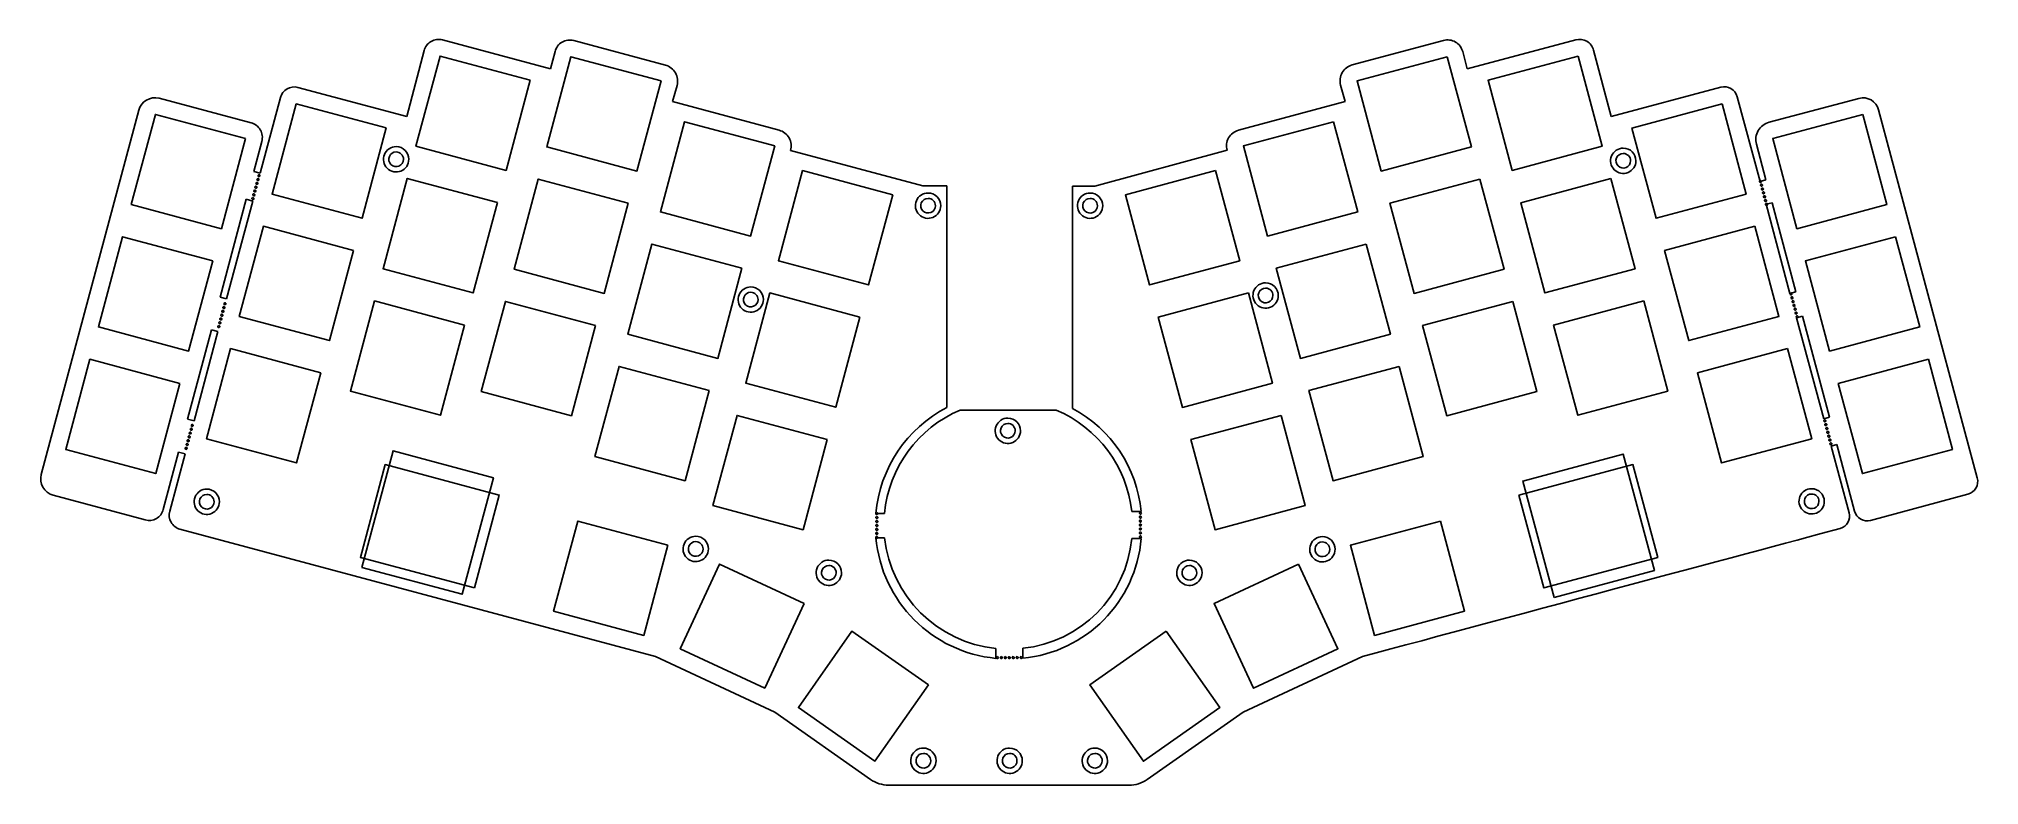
# Model space of a CAD drawing. Extents: x 0 to 291, y -112 to -1.
import ezdxf

# ---------------------------------------------------------------- set-up
doc = ezdxf.new("R2010")
doc.units = 0
doc.layers.get('0').update_dxf_attribs({"linetype": 'CONTINUOUS'})

msp = doc.modelspace()

# ---------------------------------------------------------------- linework, layer by layer
at = {"color": 7}
for points in [[(55.337571, -12.195194), (57.949486, -2.292828)], [(60.705922, -0.694196), (76.92499, -5.040027)], [(76.92499, -5.040027), (77.595839, -2.429207)], [(80.396545, -0.792876), (94.150841, -4.477779)], [(197.213556, -4.44206), (210.928718, -0.767142)], [(213.80751, -2.441857), (214.486069, -5.042569)], [(214.486069, -5.042569), (230.763588, -0.681078)], [(233.44615, -2.236847), (236.073495, -12.197736)], [(39.018446, -7.823149), (55.337571, -12.195194)], [(95.898612, -7.540667), (95.228201, -9.944761)], [(196.180327, -9.947299), (195.485415, -7.479683)], [(236.073495, -12.197736), (252.517651, -7.791592)], [(0.490885, -65.839981), (15.128317, -11.227587)], [(18.199353, -9.450159), (31.977629, -13.109538)], [(33.341201, -20.673705), (36.37694, -9.348144)], [(95.228201, -9.944761), (111.214082, -14.227521)], [(180.146398, -14.243526), (196.180327, -9.947299)], [(255.00003, -9.222403), (258.422898, -21.923379)], [(259.787468, -13.040179), (273.255792, -9.452957)], [(276.223046, -11.168674), (291.028249, -66.378744)], [(33.595568, -15.904484), (32.386166, -20.419704)], [(112.935862, -17.275685), (132.803719, -22.596978)], [(158.602449, -22.602057), (178.447424, -17.23251)], [(259.306823, -21.687168), (257.877492, -16.340409)], [(32.386166, -20.419704), (33.341201, -20.673705)], [(132.803719, -22.596978), (136.405467, -22.591524)], [(136.405467, -55.801465), (136.405467, -22.591524)], [(155.240355, -55.981465), (155.240355, -22.601524)], [(155.245433, -22.601524), (158.602449, -22.602057)], [(258.422688, -21.923083), (259.306985, -21.686145)], [(27.317798, -39.27678), (31.266167, -24.596674)], [(28.297505, -39.539303), (32.239396, -24.857443)], [(32.239395, -24.857444), (31.266165, -24.596671)], [(260.240867, -25.098477), (259.32647, -25.343491)], [(262.916059, -38.701218), (259.326474, -25.343495)], [(263.797493, -38.465018), (260.240866, -25.098478)], [(28.297497, -39.539285), (27.317794, -39.276779)], [(263.797493, -38.465018), (262.916068, -38.701202)], [(264.78962, -42.113356), (263.893, -42.353605)], [(267.985313, -57.506448), (263.893, -42.353605)], [(268.847207, -57.275507), (264.789616, -42.113361)], [(22.443291, -57.558216), (26.019513, -44.148251)], [(23.424535, -57.821142), (26.979626, -44.405516)], [(26.979627, -44.40551), (26.019513, -44.148251)], [(23.424535, -57.821142), (22.443291, -57.558216)], [(138.405463, -56.201464), (152.805438, -56.201464)], [(268.84721, -57.275499), (267.985314, -57.50645)], [(21.111124, -62.504886), (18.803522, -71.116709)], [(19.763428, -71.371386), (22.071248, -62.763965)], [(22.071078, -62.761694), (21.111707, -62.504636)], [(269.078184, -61.610812), (271.798699, -71.588138)], [(269.941436, -61.378434), (269.078859, -61.609555)], [(272.617037, -71.363274), (269.941782, -61.37967)], [(16.093675, -72.680124), (2.299484, -68.97502)], [(289.61984, -68.821206), (275.017387, -72.747687)], [(125.745486, -71.701437), (127.045484, -71.701437)], [(165.535415, -71.431437), (164.145418, -71.431437)], [(92.652642, -93.162538), (21.312561, -74.05473)], [(125.745486, -75.34143), (127.045484, -75.34143)], [(165.555415, -75.44143), (164.135418, -75.44143)], [(110.572305, -101.519123), (92.652642, -93.162538)], [(143.765454, -91.951401), (143.765454, -93.431398)], [(147.775447, -91.911401), (147.775447, -93.401398)], [(198.755881, -93.165169), (180.838748, -101.521766)], [(124.954737, -111.591262), (110.572305, -101.519123)], [(180.838748, -101.521766), (166.453852, -111.593997)], [(163.742662, -112.448711), (127.66586, -112.446278)]]:
    msp.add_lwpolyline(points, dxfattribs=at)
for points in [[(73.861842, -6.744891), (60.338905, -3.121431), (56.715444, -16.644368), (70.238381, -20.267828)], [(93.508491, -6.832811), (79.985554, -3.20935), (76.362093, -16.732287), (89.88503, -20.355748)], [(211.483095, -3.211632), (197.960158, -6.835093), (201.583618, -20.35803), (215.106555, -16.734569)], [(231.129749, -3.123699), (217.606812, -6.747159), (221.230272, -20.270096), (234.753209, -16.646636)], [(52.274056, -13.901379), (38.751119, -10.277919), (35.127659, -23.800856), (48.650596, -27.424316)], [(252.717537, -10.280195), (239.1946, -13.903655), (242.81806, -27.426592), (256.340997, -23.803132)], [(31.14384, -15.486472), (17.620903, -11.863011), (13.997442, -25.385948), (27.520379, -29.009409)], [(110.56696, -16.579984), (97.044023, -12.956523), (93.420562, -26.47946), (106.943499, -30.102921)], [(194.424636, -12.958809), (180.901699, -16.58227), (184.52516, -30.105207), (198.048097, -26.481746)], [(273.847744, -11.865293), (260.324807, -15.488754), (263.948268, -29.011691), (277.471205, -25.38823)], [(53.74984, -16.697121)], [(178.446074, -17.234542)], [(237.898816, -16.917397)], [(53.74984, -17.49712)], [(128.27247, -23.912348), (114.749533, -20.288887), (111.126073, -33.811824), (124.64901, -37.435285)], [(176.719123, -20.291174), (163.196186, -23.914635), (166.819647, -37.437572), (180.342584, -33.814111)], [(237.898816, -17.717396)], [(32.551977, -23.195041)], [(32.551977, -23.195041)], [(32.551977, -23.195041)], [(32.551977, -23.195041)], [(32.551977, -23.195041)], [(32.705651, -22.621524)], [(32.705651, -22.621524)], [(32.705651, -22.621524)], [(32.705651, -22.621524)], [(32.705651, -22.621524)], [(32.859325, -22.048007)], [(32.859325, -22.048007)], [(32.859325, -22.048007)], [(32.859325, -22.048007)], [(32.859325, -22.048007)], [(33.012998, -21.474489)], [(33.012998, -21.474489)], [(33.012998, -21.474489)], [(33.012998, -21.474489)], [(33.012998, -21.474489)], [(33.166671, -20.900972)], [(33.166671, -20.900972)], [(33.166671, -20.900972)], [(33.166671, -20.900972)], [(33.166671, -20.900972)], [(68.944288, -25.097439), (55.421351, -21.473978), (51.79789, -34.996915), (65.320827, -38.620376)], [(88.590937, -25.185367), (75.068, -21.561907), (71.444539, -35.084844), (84.967476, -38.708304)], [(216.400652, -21.564188), (202.877715, -25.187648), (206.501176, -38.710585), (220.024113, -35.087125)], [(236.047302, -21.476259), (222.524365, -25.09972), (226.147826, -38.622657), (239.670763, -34.999196)], [(258.484229, -21.76097)], [(258.484229, -21.760971)], [(258.484229, -21.760971)], [(258.484229, -21.760971)], [(258.484229, -21.760971)], [(258.637902, -22.334487)], [(258.637902, -22.334488)], [(258.637902, -22.334488)], [(258.637902, -22.334488)], [(258.637902, -22.334488)], [(258.791576, -22.908005)], [(258.791576, -22.908006)], [(258.791576, -22.908006)], [(258.791576, -22.908006)], [(258.791576, -22.908006)], [(32.244631, -24.342076)], [(32.244631, -24.342076)], [(32.244631, -24.342076)], [(32.244631, -24.342076)], [(32.244631, -24.342076)], [(32.398304, -23.768559)], [(32.398304, -23.768559)], [(32.398304, -23.768559)], [(32.398304, -23.768559)], [(32.398304, -23.768559)], [(133.575472, -23.651522)], [(133.575472, -24.451521)], [(157.88941, -23.653382)], [(157.88941, -24.453381)], [(258.945249, -23.481522)], [(258.945249, -23.481523)], [(258.945249, -23.481523)], [(258.945249, -23.481523)], [(258.945249, -23.481523)], [(259.098923, -24.055039)], [(259.098923, -24.05504)], [(259.098923, -24.05504)], [(259.098923, -24.05504)], [(259.098923, -24.05504)], [(259.252597, -24.628557)], [(259.252597, -24.628558)], [(259.252597, -24.628558)], [(259.252597, -24.628558)], [(259.252597, -24.628558)], [(259.40627, -25.202074)], [(259.40627, -25.202075)], [(259.40627, -25.202075)], [(259.40627, -25.202075)], [(259.40627, -25.202075)], [(47.356502, -32.253938), (33.833565, -28.630477), (30.210104, -42.153414), (43.733041, -45.776875)], [(257.635085, -28.632753), (244.112148, -32.256214), (247.735608, -45.779151), (261.258545, -42.15569)], [(26.226289, -33.839032), (12.703352, -30.215571), (9.079892, -43.738508), (22.602829, -47.361969)], [(105.649408, -34.932546), (92.126471, -31.309085), (88.50301, -44.832022), (102.025947, -48.455483)], [(199.342184, -31.311362), (185.819247, -34.934823), (189.442708, -48.45776), (202.965645, -44.834299)], [(278.7653, -30.217853), (265.242363, -33.841314), (268.865824, -47.364251), (282.388761, -43.74079)], [(106.969191, -37.727288)], [(184.229464, -37.117566)], [(27.903007, -40.674455)], [(27.903007, -40.674455)], [(27.903007, -40.674455)], [(27.903007, -40.674455)], [(27.903007, -40.674455)], [(28.05668, -40.100938)], [(28.05668, -40.100938)], [(28.05668, -40.100938)], [(28.05668, -40.100938)], [(28.05668, -40.100938)], [(64.026735, -43.450003), (50.503798, -39.826542), (46.880338, -53.349479), (60.403275, -56.97294)], [(83.67338, -43.537928), (70.150443, -39.914467), (66.526982, -53.437404), (80.049919, -57.060865)], [(123.354919, -42.264912), (109.831982, -38.641451), (106.208522, -52.164388), (119.731459, -55.787849)], [(106.969191, -38.527287)], [(181.636678, -38.643728), (168.113741, -42.267189), (171.737201, -55.790126), (185.260138, -52.166665)], [(184.229464, -37.917565)], [(221.318204, -39.916743), (207.795267, -43.540204), (211.418728, -57.063141), (224.941665, -53.43968)], [(240.964852, -39.828816), (227.441915, -43.452277), (231.065376, -56.975214), (244.588313, -53.351753)], [(263.070547, -38.637422)], [(263.070547, -38.637423)], [(263.070547, -38.637423)], [(263.070547, -38.637423)], [(263.070547, -38.637423)], [(263.22422, -39.210939)], [(263.22422, -39.21094)], [(263.22422, -39.21094)], [(263.22422, -39.21094)], [(263.22422, -39.21094)], [(263.377894, -39.784457)], [(263.377894, -39.784458)], [(263.377894, -39.784458)], [(263.377894, -39.784458)], [(263.377894, -39.784458)], [(263.531567, -40.357974)], [(263.531567, -40.357975)], [(263.531567, -40.357975)], [(263.531567, -40.357975)], [(263.531567, -40.357975)], [(27.13464, -43.542042)], [(27.13464, -43.542042)], [(27.13464, -43.542042)], [(27.13464, -43.542042)], [(27.13464, -43.542042)], [(27.288313, -42.968525)], [(27.288313, -42.968525)], [(27.288313, -42.968525)], [(27.288313, -42.968525)], [(27.288313, -42.968525)], [(27.441986, -42.395007)], [(27.441986, -42.395007)], [(27.441986, -42.395007)], [(27.441986, -42.395007)], [(27.441986, -42.395007)], [(27.59566, -41.82149)], [(27.59566, -41.82149)], [(27.59566, -41.82149)], [(27.59566, -41.82149)], [(27.59566, -41.82149)], [(27.749334, -41.247973)], [(27.749334, -41.247973)], [(27.749334, -41.247973)], [(27.749334, -41.247973)], [(27.749334, -41.247973)], [(263.685241, -40.931491)], [(263.685241, -40.931492)], [(263.685241, -40.931492)], [(263.685241, -40.931492)], [(263.685241, -40.931492)], [(263.838915, -41.505009)], [(263.838915, -41.50501)], [(263.838915, -41.50501)], [(263.838915, -41.50501)], [(263.838915, -41.50501)], [(263.992588, -42.078526)], [(263.992588, -42.078527)], [(263.992588, -42.078527)], [(263.992588, -42.078527)], [(263.992588, -42.078527)], [(21.308743, -52.191591), (7.785806, -48.568131), (4.162346, -62.091068), (17.685283, -65.714528)], [(42.438946, -50.606496), (28.916009, -46.983036), (25.292548, -60.505973), (38.815485, -64.129433)], [(262.552646, -46.985316), (249.029709, -50.608776), (252.65317, -64.131713), (266.176107, -60.508253)], [(283.682852, -48.570402), (270.159915, -52.193862), (273.783375, -65.716799), (287.306312, -62.093339)], [(100.731852, -53.285097), (87.208915, -49.661637), (83.585455, -63.184574), (97.108392, -66.808034)], [(204.259743, -49.663924), (190.736806, -53.287384), (194.360266, -66.810321), (207.883203, -63.186861)], [(118.437367, -60.617467), (104.91443, -56.994007), (101.290969, -70.516944), (114.813906, -74.140404)], [(145.545451, -57.401462)], [(145.545451, -58.201461)], [(186.554227, -56.996285), (173.03129, -60.619745), (176.654751, -74.142682), (190.177688, -70.519222)], [(268.140538, -57.667389)], [(268.140538, -57.667389)], [(268.140538, -57.667389)], [(268.140538, -57.667389)], [(268.140538, -57.667389)], [(22.541995, -60.644974)], [(22.541995, -60.644975)], [(22.541995, -60.644975)], [(22.541995, -60.644975)], [(22.541995, -60.644975)], [(22.695669, -60.071457)], [(22.695669, -60.071458)], [(22.695669, -60.071458)], [(22.695669, -60.071458)], [(22.695669, -60.071458)], [(22.849342, -59.49794)], [(22.849342, -59.497941)], [(22.849342, -59.497941)], [(22.849342, -59.497941)], [(22.849342, -59.497941)], [(23.003016, -58.924422)], [(23.003016, -58.924423)], [(23.003016, -58.924423)], [(23.003016, -58.924423)], [(23.003016, -58.924423)], [(23.156689, -58.350905)], [(23.156689, -58.350906)], [(23.156689, -58.350906)], [(23.156689, -58.350906)], [(23.156689, -58.350906)], [(268.294211, -58.240906)], [(268.294211, -58.240906)], [(268.294211, -58.240906)], [(268.294211, -58.240906)], [(268.294211, -58.240906)], [(268.447885, -58.814424)], [(268.447885, -58.814424)], [(268.447885, -58.814424)], [(268.447885, -58.814424)], [(268.447885, -58.814424)], [(268.601558, -59.387941)], [(268.601558, -59.387941)], [(268.601558, -59.387941)], [(268.601558, -59.387941)], [(268.601558, -59.387941)], [(268.755232, -59.961458)], [(268.755232, -59.961458)], [(268.755232, -59.961458)], [(268.755232, -59.961458)], [(268.755232, -59.961458)], [(268.908906, -60.534976)], [(268.908906, -60.534976)], [(268.908906, -60.534976)], [(268.908906, -60.534976)], [(268.908906, -60.534976)], [(269.062579, -61.108493)], [(269.062579, -61.108493)], [(269.062579, -61.108493)], [(269.062579, -61.108493)], [(269.062579, -61.108493)], [(22.234649, -61.792009)], [(22.234649, -61.79201)], [(22.234649, -61.79201)], [(22.234649, -61.79201)], [(22.234649, -61.79201)], [(22.388321, -61.218492)], [(22.388321, -61.218493)], [(22.388321, -61.218493)], [(22.388321, -61.218493)], [(22.388321, -61.218493)], [(48.605722, -79.79313), (63.674138, -83.8307), (68.358755, -66.347474), (53.290338, -62.309904)], [(227.507729, -84.320352), (242.576146, -80.282783), (237.891529, -62.799556), (222.823113, -66.837125)], [(65.485368, -82.866637), (48.388511, -78.285548), (52.115499, -64.376241), (69.212355, -68.95733)], [(222.252352, -68.957082), (239.349208, -64.375993), (243.076196, -78.2853), (225.979339, -82.866389)], [(25.329762, -68.047212)], [(25.329762, -68.847211)], [(266.168893, -67.987492)], [(266.168893, -68.787491)], [(125.875486, -71.580187)], [(125.875486, -71.580188)], [(125.875486, -71.580188)], [(125.875486, -71.580188)], [(125.875486, -71.580188)], [(125.875486, -72.173936)], [(125.875486, -72.173936)], [(125.875486, -72.173936)], [(125.875486, -72.173936)], [(125.875486, -72.173936)], [(125.875486, -72.767685)], [(125.875486, -72.767685)], [(125.875486, -72.767685)], [(125.875486, -72.767685)], [(125.875486, -72.767685)], [(165.435415, -71.510187)], [(165.435415, -71.510188)], [(165.435415, -71.510188)], [(165.435415, -71.510188)], [(165.435415, -71.510188)], [(165.435415, -72.103936)], [(165.435415, -72.103937)], [(165.435415, -72.103937)], [(165.435415, -72.103937)], [(165.435415, -72.103937)], [(165.435415, -72.697685)], [(165.435415, -72.697686)], [(165.435415, -72.697686)], [(165.435415, -72.697686)], [(165.435415, -72.697686)], [(94.520207, -76.46728), (80.99727, -72.84382), (77.37381, -86.366757), (90.896747, -89.990217)], [(98.708986, -75.12703)], [(125.875486, -73.361434)], [(125.875486, -73.361434)], [(125.875486, -73.361434)], [(125.875486, -73.361434)], [(125.875486, -73.361434)], [(125.875486, -73.955183)], [(125.875486, -73.955183)], [(125.875486, -73.955183)], [(125.875486, -73.955183)], [(125.875486, -73.955183)], [(125.875486, -74.548932)], [(125.875486, -74.548932)], [(125.875486, -74.548932)], [(125.875486, -74.548932)], [(125.875486, -74.548932)], [(125.875486, -75.142681)], [(125.875486, -75.142681)], [(125.875486, -75.142681)], [(125.875486, -75.142681)], [(125.875486, -75.142681)], [(165.435415, -73.291434)], [(165.435415, -73.291434)], [(165.435415, -73.291434)], [(165.435415, -73.291434)], [(165.435415, -73.291434)], [(165.435415, -73.885183)], [(165.435415, -73.885183)], [(165.435415, -73.885183)], [(165.435415, -73.885183)], [(165.435415, -73.885183)], [(165.435415, -74.478932)], [(165.435415, -74.478932)], [(165.435415, -74.478932)], [(165.435415, -74.478932)], [(165.435415, -74.478932)], [(165.435415, -75.072681)], [(165.435415, -75.072681)], [(165.435415, -75.072681)], [(165.435415, -75.072681)], [(165.435415, -75.072681)], [(192.749128, -75.177723)], [(210.47138, -72.846099), (196.948443, -76.469559), (200.571904, -89.992496), (214.094841, -86.369036)], [(98.708986, -75.927028)], [(192.749128, -75.977721)], [(114.982977, -85.213614), (102.29469, -79.296969), (96.378046, -91.985256), (109.066332, -97.9019)], [(118.680488, -78.699452)], [(118.680488, -79.499451)], [(172.788163, -78.701716)], [(172.788163, -79.501715)], [(189.173961, -79.299233), (176.485675, -85.215878), (182.402319, -97.904164), (195.090606, -91.98752)], [(133.6161, -97.380388), (122.147992, -89.350332), (114.117936, -100.81844), (125.586044, -108.848496)], [(169.320664, -89.352604), (157.852556, -97.38266), (165.882612, -108.850768), (177.350719, -100.820712)], [(143.974203, -93.171399)], [(143.974203, -93.171399)], [(143.974203, -93.171399)], [(143.974203, -93.171399)], [(143.974203, -93.171399)], [(144.567952, -93.171399)], [(144.567952, -93.171399)], [(144.567952, -93.171399)], [(144.567952, -93.171399)], [(144.567952, -93.171399)], [(145.161701, -93.171399)], [(145.161701, -93.171399)], [(145.161701, -93.171399)], [(145.161701, -93.171399)], [(145.161701, -93.171399)], [(145.75545, -93.171399)], [(145.75545, -93.171399)], [(145.75545, -93.171399)], [(145.75545, -93.171399)], [(145.75545, -93.171399)], [(146.349199, -93.171399)], [(146.349199, -93.171399)], [(146.349199, -93.171399)], [(146.349199, -93.171399)], [(146.349199, -93.171399)], [(146.942948, -93.171399)], [(146.942948, -93.171399)], [(146.942948, -93.171399)], [(146.942948, -93.171399)], [(146.942948, -93.171399)], [(147.536697, -93.171399)], [(147.536697, -93.171399)], [(147.536697, -93.171399)], [(147.536697, -93.171399)], [(147.536697, -93.171399)], [(132.867002, -106.8874)], [(132.867002, -107.687399)], [(145.818979, -106.8874)], [(145.818979, -107.687399)], [(158.601654, -106.887672)], [(158.601654, -107.687671)]]:
    msp.add_lwpolyline(points, close=True, dxfattribs=at)
for points in [[(57.949486, -2.292828), (58.101981, -1.714666), (58.47846, -1.221039), (58.995698, -0.921049)], [(58.995698, -0.921049), (59.512942, -0.621073), (60.128359, -0.539434), (60.705922, -0.694196)], [(77.595839, -2.429207), (77.747466, -1.839105), (78.128767, -1.334143), (78.654835, -1.026785)], [(78.654835, -1.026785), (79.180889, -0.719435), (79.808028, -0.635208), (80.396545, -0.792876)], [(210.928718, -0.767142), (211.532635, -0.605319), (212.176159, -0.691124), (212.716572, -1.005518)], [(212.716572, -1.005518), (213.256994, -1.319901), (213.649656, -1.836895), (213.80751, -2.441857)], [(230.763588, -0.681078), (231.325677, -0.53047), (231.924592, -0.609917), (232.427976, -0.901854)], [(232.427976, -0.901854), (232.931345, -1.193783), (233.297729, -1.67418), (233.44615, -2.236847)], [(94.150841, -4.477779), (94.790655, -4.649195), (95.335357, -5.069335), (95.663644, -5.644628)], [(95.663644, -5.644628), (95.991934, -6.219938), (96.07653, -6.902641), (95.898612, -7.540667)], [(195.485415, -7.479683), (195.307408, -6.847582), (195.389997, -6.170519), (195.714719, -5.599747)], [(195.714719, -5.599747), (196.039444, -5.028955), (196.579259, -4.612017), (197.213556, -4.44206)], [(36.37694, -9.348144), (36.685331, -8.19764), (37.867918, -7.514922), (39.018446, -7.823149)], [(252.517651, -7.791592), (253.598135, -7.502071), (254.708954, -8.142335), (255.00003, -9.222403)], [(15.128317, -11.227587), (15.48689, -9.889749), (16.860709, -9.094626), (18.199353, -9.450159)], [(273.255792, -9.452957), (274.548796, -9.108567), (275.876459, -9.876247), (276.223046, -11.168674)], [(31.977629, -13.109538), (32.563166, -13.265054), (33.062794, -13.647097), (33.366319, -14.171433)], [(33.366319, -14.171433), (33.669832, -14.695752), (33.752318, -15.319266), (33.595568, -15.904484)], [(111.214082, -14.227521), (111.850434, -14.398007), (112.391397, -14.81742), (112.715042, -15.39122)], [(178.670908, -15.383563), (178.990438, -14.821475), (179.521866, -14.410867), (180.146398, -14.243526)], [(257.877492, -16.340409), (257.692792, -15.649484), (257.790293, -14.913465), (258.148534, -14.294473)], [(258.148534, -14.294473), (258.506772, -13.675468), (259.096365, -13.224247), (259.787468, -13.040179)], [(53.74984, -16.697121), (52.981363, -16.697121), (52.288555, -17.160041), (51.994472, -17.870021)], [(55.649836, -18.597118), (55.649836, -17.547779), (54.799179, -16.697121), (53.74984, -16.697121)], [(112.715042, -15.39122), (113.038683, -15.965041), (113.117783, -16.644948), (112.934507, -17.277724)], [(178.446068, -17.234547), (178.27039, -16.612317), (178.351373, -15.945643), (178.670908, -15.383563)], [(237.898816, -16.917397), (237.130339, -16.917397), (236.437531, -17.380316), (236.143448, -18.090296)], [(239.798812, -18.817394), (239.798812, -17.768054), (238.948155, -16.917397), (237.898816, -16.917397)], [(51.994472, -17.870021), (51.700388, -18.580001), (51.862944, -19.397223), (52.406339, -19.940619)], [(52.406339, -19.940619), (52.949734, -20.484014), (53.766957, -20.646569), (54.476937, -20.352486)], [(52.733574, -18.176167), (52.563315, -18.587208), (52.657426, -19.060337), (52.972024, -19.374934)], [(53.74984, -17.49712), (53.304932, -17.49712), (52.903833, -17.765126), (52.733574, -18.176167)], [(52.972024, -19.374934), (53.286621, -19.689531), (53.75975, -19.783643), (54.170791, -19.613384)], [(54.527656, -17.819302), (54.321366, -17.613012), (54.041577, -17.49712), (53.74984, -17.49712)], [(54.170791, -19.613384), (54.581832, -19.443125), (54.849838, -19.042026), (54.849838, -18.597118)], [(54.476937, -20.352486), (55.186917, -20.058403), (55.649836, -19.365595), (55.649836, -18.597118)], [(54.849838, -18.597118), (54.849838, -18.30538), (54.733945, -18.025592), (54.527656, -17.819302)], [(236.143448, -18.090296), (235.849364, -18.800277), (236.01192, -19.617499), (236.555315, -20.160894)], [(236.555315, -20.160894), (237.098711, -20.704289), (237.915933, -20.866845), (238.625913, -20.572762)], [(236.88255, -18.396443), (236.712291, -18.807484), (236.806403, -19.280612), (237.121, -19.59521)], [(237.898816, -17.717396), (237.453908, -17.717396), (237.052809, -17.985402), (236.88255, -18.396443)], [(237.121, -19.59521), (237.435597, -19.909807), (237.908726, -20.003918), (238.319767, -19.833659)], [(238.676632, -18.039578), (238.470342, -17.833288), (238.190553, -17.717396), (237.898816, -17.717396)], [(238.319767, -19.833659), (238.730808, -19.663401), (238.998814, -19.262301), (238.998814, -18.817394)], [(238.625913, -20.572762), (239.335893, -20.278678), (239.798812, -19.585871), (239.798812, -18.817394)], [(238.998814, -18.817394), (238.998814, -18.525656), (238.882922, -18.245867), (238.676632, -18.039578)], [(32.413396, -23.287638), (32.390178, -23.343689), (32.403012, -23.408207), (32.445911, -23.451106)], [(32.413396, -23.287638), (32.390179, -23.343689), (32.403012, -23.408207), (32.445912, -23.451106)], [(32.413396, -23.287638), (32.390179, -23.343689), (32.403012, -23.408207), (32.445912, -23.451106)], [(32.413396, -23.287638), (32.390179, -23.343689), (32.403012, -23.408207), (32.445912, -23.451106)], [(32.413396, -23.287638), (32.390179, -23.343689), (32.403012, -23.408207), (32.445912, -23.451106)], [(32.551977, -23.195041), (32.491308, -23.195041), (32.436613, -23.231588), (32.413396, -23.287638)], [(32.551977, -23.195041), (32.491308, -23.195041), (32.436613, -23.231587), (32.413396, -23.287638)], [(32.551977, -23.195041), (32.491308, -23.195041), (32.436613, -23.231588), (32.413396, -23.287638)], [(32.551977, -23.195041), (32.491308, -23.195041), (32.436613, -23.231588), (32.413396, -23.287638)], [(32.551977, -23.195041), (32.491308, -23.195041), (32.436613, -23.231588), (32.413396, -23.287638)], [(32.567069, -22.714121), (32.543852, -22.770172), (32.556686, -22.83469), (32.599585, -22.877589)], [(32.56707, -22.714121), (32.543853, -22.770172), (32.556686, -22.83469), (32.599585, -22.877589)], [(32.56707, -22.714121), (32.543853, -22.770172), (32.556686, -22.83469), (32.599585, -22.877589)], [(32.56707, -22.714121), (32.543853, -22.770172), (32.556686, -22.83469), (32.599585, -22.877589)], [(32.56707, -22.714121), (32.543853, -22.770172), (32.556686, -22.83469), (32.599585, -22.877589)], [(32.658043, -23.238975), (32.629912, -23.210845), (32.59176, -23.195041), (32.551977, -23.195041)], [(32.658043, -23.238975), (32.629913, -23.210844), (32.59176, -23.195041), (32.551977, -23.195041)], [(32.658043, -23.238975), (32.629912, -23.210845), (32.59176, -23.195041), (32.551977, -23.195041)], [(32.658043, -23.238975), (32.629912, -23.210845), (32.59176, -23.195041), (32.551977, -23.195041)], [(32.658043, -23.238975), (32.629912, -23.210845), (32.59176, -23.195041), (32.551977, -23.195041)], [(32.705651, -22.621524), (32.644982, -22.621524), (32.590286, -22.65807), (32.567069, -22.714121)], [(32.705651, -22.621524), (32.644982, -22.621524), (32.590287, -22.658071), (32.56707, -22.714121)], [(32.705651, -22.621524), (32.644982, -22.621524), (32.590287, -22.658071), (32.56707, -22.714121)], [(32.705651, -22.621524), (32.644982, -22.621524), (32.590287, -22.658071), (32.56707, -22.714121)], [(32.705651, -22.621524), (32.644982, -22.621524), (32.590287, -22.658071), (32.56707, -22.714121)], [(32.599585, -22.877589), (32.642485, -22.920489), (32.707002, -22.933322), (32.763053, -22.910105)], [(32.599585, -22.877589), (32.642485, -22.920489), (32.707002, -22.933322), (32.763053, -22.910105)], [(32.599585, -22.877589), (32.642485, -22.920489), (32.707002, -22.933322), (32.763053, -22.910105)], [(32.599585, -22.877589), (32.642485, -22.920489), (32.707002, -22.933322), (32.763053, -22.910105)], [(32.599585, -22.877589), (32.642485, -22.920489), (32.707002, -22.933322), (32.763053, -22.910105)], [(32.701976, -23.345041), (32.701976, -23.305258), (32.686173, -23.267105), (32.658043, -23.238975)], [(32.701977, -23.345041), (32.701977, -23.305258), (32.686173, -23.267105), (32.658043, -23.238975)], [(32.701976, -23.345041), (32.701976, -23.305258), (32.686173, -23.267105), (32.658043, -23.238975)], [(32.701976, -23.345041), (32.701976, -23.305258), (32.686173, -23.267105), (32.658043, -23.238975)], [(32.701976, -23.345041), (32.701976, -23.305258), (32.686173, -23.267105), (32.658043, -23.238975)], [(32.720743, -22.140604), (32.697526, -22.196655), (32.71036, -22.261173), (32.753259, -22.304072)], [(32.720743, -22.140604), (32.697526, -22.196655), (32.710359, -22.261173), (32.753259, -22.304072)], [(32.720743, -22.140604), (32.697526, -22.196655), (32.71036, -22.261173), (32.753259, -22.304072)], [(32.720743, -22.140604), (32.697526, -22.196655), (32.71036, -22.261173), (32.753259, -22.304072)], [(32.720743, -22.140604), (32.697526, -22.196655), (32.71036, -22.261173), (32.753259, -22.304072)], [(32.811716, -22.665458), (32.783586, -22.637328), (32.745433, -22.621524), (32.705651, -22.621524)], [(32.811717, -22.665458), (32.783586, -22.637327), (32.745433, -22.621524), (32.705651, -22.621524)], [(32.811716, -22.665458), (32.783586, -22.637328), (32.745433, -22.621524), (32.705651, -22.621524)], [(32.811716, -22.665458), (32.783586, -22.637328), (32.745433, -22.621524), (32.705651, -22.621524)], [(32.811716, -22.665458), (32.783586, -22.637328), (32.745433, -22.621524), (32.705651, -22.621524)], [(32.859325, -22.048007), (32.798656, -22.048007), (32.74396, -22.084554), (32.720743, -22.140604)], [(32.859325, -22.048007), (32.798655, -22.048007), (32.74396, -22.084553), (32.720743, -22.140604)], [(32.859325, -22.048007), (32.798656, -22.048007), (32.74396, -22.084554), (32.720743, -22.140604)], [(32.859325, -22.048007), (32.798656, -22.048007), (32.74396, -22.084554), (32.720743, -22.140604)], [(32.859325, -22.048007), (32.798656, -22.048007), (32.74396, -22.084554), (32.720743, -22.140604)], [(32.753259, -22.304072), (32.796159, -22.346972), (32.860676, -22.359805), (32.916727, -22.336588)], [(32.753259, -22.304072), (32.796158, -22.346972), (32.860676, -22.359805), (32.916727, -22.336588)], [(32.753259, -22.304072), (32.796159, -22.346972), (32.860676, -22.359805), (32.916727, -22.336588)], [(32.753259, -22.304072), (32.796159, -22.346972), (32.860676, -22.359805), (32.916727, -22.336588)], [(32.753259, -22.304072), (32.796159, -22.346972), (32.860676, -22.359805), (32.916727, -22.336588)], [(32.763053, -22.910105), (32.819104, -22.886888), (32.85565, -22.832193), (32.85565, -22.771524)], [(32.763053, -22.910105), (32.819104, -22.886888), (32.855651, -22.832193), (32.855651, -22.771524)], [(32.763053, -22.910105), (32.819104, -22.886888), (32.85565, -22.832193), (32.85565, -22.771524)], [(32.763053, -22.910105), (32.819104, -22.886888), (32.85565, -22.832193), (32.85565, -22.771524)], [(32.763053, -22.910105), (32.819104, -22.886888), (32.85565, -22.832193), (32.85565, -22.771524)], [(32.85565, -22.771524), (32.85565, -22.731741), (32.839847, -22.693588), (32.811716, -22.665458)], [(32.85565, -22.771524), (32.85565, -22.731741), (32.839847, -22.693588), (32.811716, -22.665458)], [(32.85565, -22.771524), (32.85565, -22.731741), (32.839847, -22.693588), (32.811716, -22.665458)], [(32.85565, -22.771524), (32.85565, -22.731741), (32.839847, -22.693588), (32.811716, -22.665458)], [(32.855651, -22.771524), (32.855651, -22.731741), (32.839847, -22.693588), (32.811717, -22.665458)], [(32.874417, -21.567086), (32.8512, -21.623137), (32.864033, -21.687655), (32.906933, -21.730554)], [(32.874417, -21.567086), (32.8512, -21.623137), (32.864033, -21.687655), (32.906933, -21.730555)], [(32.874417, -21.567086), (32.8512, -21.623137), (32.864033, -21.687655), (32.906933, -21.730554)], [(32.874417, -21.567086), (32.8512, -21.623137), (32.864033, -21.687655), (32.906933, -21.730554)], [(32.874417, -21.567086), (32.8512, -21.623137), (32.864033, -21.687655), (32.906933, -21.730554)], [(32.96539, -22.091941), (32.93726, -22.063811), (32.899107, -22.048007), (32.859325, -22.048007)], [(32.965391, -22.091941), (32.93726, -22.06381), (32.899107, -22.048007), (32.859325, -22.048007)], [(32.96539, -22.091941), (32.93726, -22.063811), (32.899107, -22.048007), (32.859325, -22.048007)], [(32.96539, -22.091941), (32.93726, -22.063811), (32.899107, -22.048007), (32.859325, -22.048007)], [(32.96539, -22.091941), (32.93726, -22.063811), (32.899107, -22.048007), (32.859325, -22.048007)], [(33.012998, -21.474489), (32.952329, -21.474489), (32.897634, -21.511036), (32.874417, -21.567086)], [(33.012998, -21.474489), (32.952329, -21.474489), (32.897634, -21.511035), (32.874417, -21.567086)], [(33.012998, -21.474489), (32.952329, -21.474489), (32.897634, -21.511036), (32.874417, -21.567086)], [(33.012998, -21.474489), (32.952329, -21.474489), (32.897634, -21.511036), (32.874417, -21.567086)], [(33.012998, -21.474489), (32.952329, -21.474489), (32.897634, -21.511036), (32.874417, -21.567086)], [(32.906933, -21.730554), (32.949832, -21.773454), (33.01435, -21.786287), (33.070401, -21.76307)], [(32.906933, -21.730554), (32.949832, -21.773454), (33.01435, -21.786287), (33.070401, -21.76307)], [(32.906933, -21.730554), (32.949832, -21.773454), (33.01435, -21.786287), (33.070401, -21.76307)], [(32.906933, -21.730554), (32.949832, -21.773454), (33.01435, -21.786287), (33.070401, -21.76307)], [(32.906933, -21.730555), (32.949832, -21.773454), (33.01435, -21.786287), (33.070401, -21.76307)], [(32.916727, -22.336588), (32.972778, -22.313371), (33.009324, -22.258676), (33.009324, -22.198007)], [(32.916727, -22.336588), (32.972778, -22.313371), (33.009324, -22.258676), (33.009324, -22.198007)], [(32.916727, -22.336588), (32.972778, -22.313371), (33.009324, -22.258676), (33.009324, -22.198007)], [(32.916727, -22.336588), (32.972778, -22.313371), (33.009324, -22.258676), (33.009324, -22.198007)], [(32.916727, -22.336588), (32.972778, -22.313371), (33.009324, -22.258676), (33.009324, -22.198007)], [(33.009324, -22.198007), (33.009324, -22.158224), (32.99352, -22.120071), (32.96539, -22.091941)], [(33.009324, -22.198007), (33.009324, -22.158224), (32.99352, -22.120071), (32.96539, -22.091941)], [(33.009324, -22.198007), (33.009324, -22.158224), (32.99352, -22.120071), (32.96539, -22.091941)], [(33.009324, -22.198007), (33.009324, -22.158224), (32.99352, -22.120071), (32.96539, -22.091941)], [(33.009324, -22.198007), (33.009324, -22.158224), (32.993521, -22.120071), (32.965391, -22.091941)], [(33.028089, -20.993569), (33.004872, -21.04962), (33.017706, -21.114138), (33.060605, -21.157038)], [(33.02809, -20.993569), (33.004873, -21.04962), (33.017706, -21.114138), (33.060606, -21.157037)], [(33.02809, -20.993569), (33.004873, -21.04962), (33.017706, -21.114138), (33.060606, -21.157037)], [(33.02809, -20.993569), (33.004873, -21.04962), (33.017706, -21.114138), (33.060606, -21.157037)], [(33.02809, -20.993569), (33.004873, -21.04962), (33.017706, -21.114138), (33.060606, -21.157037)], [(33.119064, -21.518423), (33.090934, -21.490293), (33.052781, -21.474489), (33.012998, -21.474489)], [(33.119064, -21.518423), (33.090934, -21.490292), (33.052781, -21.474489), (33.012998, -21.474489)], [(33.119064, -21.518423), (33.090934, -21.490293), (33.052781, -21.474489), (33.012998, -21.474489)], [(33.119064, -21.518423), (33.090934, -21.490293), (33.052781, -21.474489), (33.012998, -21.474489)], [(33.119064, -21.518423), (33.090934, -21.490293), (33.052781, -21.474489), (33.012998, -21.474489)], [(33.166671, -20.900972), (33.106002, -20.900972), (33.051307, -20.937518), (33.028089, -20.993569)], [(33.166671, -20.900972), (33.106002, -20.900972), (33.051307, -20.937519), (33.02809, -20.993569)], [(33.166671, -20.900972), (33.106002, -20.900972), (33.051307, -20.937519), (33.02809, -20.993569)], [(33.166671, -20.900972), (33.106002, -20.900972), (33.051307, -20.937519), (33.02809, -20.993569)], [(33.166671, -20.900972), (33.106002, -20.900972), (33.051307, -20.937519), (33.02809, -20.993569)], [(33.060605, -21.157038), (33.103505, -21.199937), (33.168022, -21.21277), (33.224074, -21.189553)], [(33.060606, -21.157037), (33.103505, -21.199937), (33.168022, -21.21277), (33.224073, -21.189553)], [(33.060606, -21.157037), (33.103505, -21.199937), (33.168022, -21.21277), (33.224073, -21.189553)], [(33.060606, -21.157037), (33.103505, -21.199937), (33.168022, -21.21277), (33.224073, -21.189553)], [(33.060606, -21.157037), (33.103505, -21.199937), (33.168022, -21.21277), (33.224073, -21.189553)], [(33.070401, -21.76307), (33.126452, -21.739853), (33.162998, -21.685158), (33.162998, -21.624489)], [(33.070401, -21.76307), (33.126452, -21.739853), (33.162998, -21.685158), (33.162998, -21.624489)], [(33.070401, -21.76307), (33.126452, -21.739853), (33.162998, -21.685158), (33.162998, -21.624489)], [(33.070401, -21.76307), (33.126452, -21.739853), (33.162998, -21.685158), (33.162998, -21.624489)], [(33.070401, -21.76307), (33.126452, -21.739853), (33.162998, -21.685158), (33.162998, -21.624489)], [(33.162998, -21.624489), (33.162998, -21.584706), (33.147194, -21.546554), (33.119064, -21.518423)], [(33.162998, -21.624489), (33.162998, -21.584706), (33.147195, -21.546553), (33.119064, -21.518423)], [(33.162998, -21.624489), (33.162998, -21.584706), (33.147194, -21.546554), (33.119064, -21.518423)], [(33.162998, -21.624489), (33.162998, -21.584706), (33.147194, -21.546554), (33.119064, -21.518423)], [(33.162998, -21.624489), (33.162998, -21.584706), (33.147194, -21.546554), (33.119064, -21.518423)], [(33.272737, -20.944906), (33.244606, -20.916776), (33.206453, -20.900972), (33.166671, -20.900972)], [(33.272737, -20.944906), (33.244607, -20.916775), (33.206454, -20.900972), (33.166671, -20.900972)], [(33.272737, -20.944906), (33.244606, -20.916776), (33.206453, -20.900972), (33.166671, -20.900972)], [(33.272737, -20.944906), (33.244606, -20.916776), (33.206453, -20.900972), (33.166671, -20.900972)], [(33.272737, -20.944906), (33.244606, -20.916776), (33.206453, -20.900972), (33.166671, -20.900972)], [(33.224073, -21.189553), (33.280124, -21.166336), (33.31667, -21.111641), (33.31667, -21.050972)], [(33.224073, -21.189553), (33.280124, -21.166336), (33.31667, -21.111641), (33.31667, -21.050972)], [(33.224073, -21.189553), (33.280124, -21.166336), (33.31667, -21.111641), (33.31667, -21.050972)], [(33.224073, -21.189553), (33.280124, -21.166336), (33.31667, -21.111641), (33.31667, -21.050972)], [(33.224074, -21.189553), (33.280125, -21.166336), (33.316671, -21.111641), (33.316671, -21.050972)], [(33.31667, -21.050972), (33.31667, -21.011189), (33.300867, -20.973037), (33.272737, -20.944906)], [(33.316671, -21.050972), (33.316671, -21.011189), (33.300867, -20.973036), (33.272737, -20.944906)], [(33.31667, -21.050972), (33.31667, -21.011189), (33.300867, -20.973037), (33.272737, -20.944906)], [(33.31667, -21.050972), (33.31667, -21.011189), (33.300867, -20.973037), (33.272737, -20.944906)], [(33.31667, -21.050972), (33.31667, -21.011189), (33.300867, -20.973037), (33.272737, -20.944906)], [(258.345648, -21.853568), (258.32243, -21.909619), (258.335264, -21.974136), (258.378163, -22.017036)], [(258.345648, -21.853568), (258.322431, -21.909619), (258.335264, -21.974136), (258.378164, -22.017036)], [(258.345648, -21.853568), (258.322431, -21.909619), (258.335264, -21.974136), (258.378164, -22.017036)], [(258.345648, -21.853568), (258.322431, -21.909619), (258.335264, -21.974136), (258.378164, -22.017036)], [(258.345648, -21.853568), (258.322431, -21.909619), (258.335264, -21.974136), (258.378164, -22.017036)], [(258.484229, -21.76097), (258.42356, -21.76097), (258.368865, -21.797517), (258.345648, -21.853568)], [(258.484229, -21.760971), (258.42356, -21.760971), (258.368865, -21.797517), (258.345648, -21.853568)], [(258.484229, -21.760971), (258.42356, -21.760971), (258.368865, -21.797517), (258.345648, -21.853568)], [(258.484229, -21.760971), (258.42356, -21.760971), (258.368865, -21.797517), (258.345648, -21.853568)], [(258.484229, -21.760971), (258.42356, -21.760971), (258.368865, -21.797517), (258.345648, -21.853568)], [(258.378163, -22.017036), (258.421063, -22.059936), (258.485581, -22.072769), (258.541632, -22.049552)], [(258.378164, -22.017036), (258.421063, -22.059935), (258.485581, -22.072768), (258.541632, -22.049551)], [(258.378164, -22.017036), (258.421063, -22.059935), (258.485581, -22.072768), (258.541632, -22.049551)], [(258.378164, -22.017036), (258.421063, -22.059935), (258.485581, -22.072768), (258.541632, -22.049551)], [(258.378164, -22.017036), (258.421063, -22.059935), (258.485581, -22.072768), (258.541632, -22.049551)], [(258.49932, -22.427085), (258.476103, -22.483136), (258.488937, -22.547653), (258.531836, -22.590553)], [(258.499321, -22.427085), (258.476104, -22.483136), (258.488937, -22.547653), (258.531837, -22.590553)], [(258.499321, -22.427085), (258.476104, -22.483136), (258.488937, -22.547653), (258.531837, -22.590553)], [(258.499321, -22.427085), (258.476104, -22.483136), (258.488937, -22.547653), (258.531837, -22.590553)], [(258.499321, -22.427085), (258.476104, -22.483136), (258.488937, -22.547653), (258.531837, -22.590553)], [(258.590295, -21.804904), (258.562165, -21.776774), (258.524012, -21.76097), (258.484229, -21.76097)], [(258.590295, -21.804905), (258.562164, -21.776774), (258.524012, -21.760971), (258.484229, -21.760971)], [(258.590295, -21.804905), (258.562164, -21.776774), (258.524012, -21.760971), (258.484229, -21.760971)], [(258.590295, -21.804905), (258.562164, -21.776774), (258.524012, -21.760971), (258.484229, -21.760971)], [(258.590295, -21.804905), (258.562164, -21.776774), (258.524012, -21.760971), (258.484229, -21.760971)], [(258.637902, -22.334487), (258.577233, -22.334487), (258.522537, -22.371034), (258.49932, -22.427085)], [(258.637902, -22.334488), (258.577233, -22.334488), (258.522538, -22.371034), (258.499321, -22.427085)], [(258.637902, -22.334488), (258.577233, -22.334488), (258.522538, -22.371034), (258.499321, -22.427085)], [(258.637902, -22.334488), (258.577233, -22.334488), (258.522538, -22.371034), (258.499321, -22.427085)], [(258.637902, -22.334488), (258.577233, -22.334488), (258.522538, -22.371034), (258.499321, -22.427085)], [(258.531836, -22.590553), (258.574736, -22.633453), (258.639253, -22.646286), (258.695304, -22.623069)], [(258.531837, -22.590553), (258.574736, -22.633452), (258.639253, -22.646285), (258.695304, -22.623068)], [(258.531837, -22.590553), (258.574736, -22.633452), (258.639253, -22.646285), (258.695304, -22.623068)], [(258.531837, -22.590553), (258.574736, -22.633452), (258.639253, -22.646285), (258.695304, -22.623068)], [(258.531837, -22.590553), (258.574736, -22.633452), (258.639253, -22.646285), (258.695304, -22.623068)], [(258.541632, -22.049551), (258.597682, -22.026334), (258.634229, -21.971639), (258.634229, -21.91097)], [(258.541632, -22.049552), (258.597683, -22.026335), (258.634229, -21.971639), (258.634229, -21.91097)], [(258.541632, -22.049551), (258.597682, -22.026334), (258.634229, -21.971639), (258.634229, -21.91097)], [(258.541632, -22.049551), (258.597682, -22.026334), (258.634229, -21.971639), (258.634229, -21.91097)], [(258.541632, -22.049551), (258.597682, -22.026334), (258.634229, -21.971639), (258.634229, -21.91097)], [(258.634229, -21.91097), (258.634229, -21.871188), (258.618426, -21.833035), (258.590295, -21.804904)], [(258.634229, -21.91097), (258.634229, -21.871188), (258.618425, -21.833035), (258.590295, -21.804905)], [(258.634229, -21.91097), (258.634229, -21.871188), (258.618425, -21.833035), (258.590295, -21.804905)], [(258.634229, -21.91097), (258.634229, -21.871188), (258.618425, -21.833035), (258.590295, -21.804905)], [(258.634229, -21.91097), (258.634229, -21.871188), (258.618425, -21.833035), (258.590295, -21.804905)], [(258.652995, -23.000603), (258.629777, -23.056654), (258.642611, -23.121171), (258.68551, -23.164071)], [(258.652994, -23.000603), (258.629777, -23.056654), (258.64261, -23.121171), (258.68551, -23.164071)], [(258.652995, -23.000603), (258.629777, -23.056654), (258.642611, -23.121171), (258.68551, -23.164071)], [(258.652995, -23.000603), (258.629777, -23.056654), (258.642611, -23.121171), (258.68551, -23.164071)], [(258.652995, -23.000603), (258.629777, -23.056654), (258.642611, -23.121171), (258.68551, -23.164071)], [(258.743968, -22.378421), (258.715837, -22.350291), (258.677684, -22.334487), (258.637902, -22.334487)], [(258.743967, -22.378422), (258.715837, -22.350291), (258.677684, -22.334488), (258.637902, -22.334488)], [(258.743967, -22.378422), (258.715837, -22.350291), (258.677684, -22.334488), (258.637902, -22.334488)], [(258.743967, -22.378422), (258.715837, -22.350291), (258.677684, -22.334488), (258.637902, -22.334488)], [(258.743967, -22.378422), (258.715837, -22.350291), (258.677684, -22.334488), (258.637902, -22.334488)], [(258.791576, -22.908005), (258.730907, -22.908005), (258.676211, -22.944552), (258.652994, -23.000603)], [(258.791576, -22.908006), (258.730907, -22.908006), (258.676212, -22.944552), (258.652995, -23.000603)], [(258.791576, -22.908006), (258.730907, -22.908006), (258.676212, -22.944552), (258.652995, -23.000603)], [(258.791576, -22.908006), (258.730907, -22.908006), (258.676212, -22.944552), (258.652995, -23.000603)], [(258.791576, -22.908006), (258.730907, -22.908006), (258.676212, -22.944552), (258.652995, -23.000603)], [(258.68551, -23.164071), (258.72841, -23.20697), (258.792927, -23.219803), (258.848978, -23.196586)], [(258.68551, -23.164071), (258.72841, -23.206971), (258.792927, -23.219804), (258.848978, -23.196587)], [(258.68551, -23.164071), (258.72841, -23.20697), (258.792927, -23.219803), (258.848978, -23.196586)], [(258.68551, -23.164071), (258.72841, -23.20697), (258.792927, -23.219803), (258.848978, -23.196586)], [(258.68551, -23.164071), (258.72841, -23.20697), (258.792927, -23.219803), (258.848978, -23.196586)], [(258.695304, -22.623068), (258.751355, -22.599851), (258.787901, -22.545156), (258.787901, -22.484487)], [(258.695304, -22.623069), (258.751355, -22.599852), (258.787902, -22.545156), (258.787902, -22.484487)], [(258.695304, -22.623068), (258.751355, -22.599851), (258.787901, -22.545156), (258.787901, -22.484487)], [(258.695304, -22.623068), (258.751355, -22.599851), (258.787901, -22.545156), (258.787901, -22.484487)], [(258.695304, -22.623068), (258.751355, -22.599851), (258.787901, -22.545156), (258.787901, -22.484487)], [(258.787901, -22.484487), (258.787901, -22.444705), (258.772098, -22.406552), (258.743967, -22.378422)], [(258.787901, -22.484487), (258.787901, -22.444705), (258.772098, -22.406552), (258.743967, -22.378422)], [(258.787901, -22.484487), (258.787901, -22.444705), (258.772098, -22.406552), (258.743967, -22.378422)], [(258.787901, -22.484487), (258.787901, -22.444705), (258.772098, -22.406552), (258.743967, -22.378422)], [(258.787902, -22.484487), (258.787902, -22.444705), (258.772098, -22.406552), (258.743968, -22.378421)], [(258.897642, -22.951939), (258.869511, -22.923809), (258.831358, -22.908005), (258.791576, -22.908005)], [(258.897641, -22.95194), (258.869511, -22.923809), (258.831358, -22.908006), (258.791576, -22.908006)], [(258.897641, -22.95194), (258.869511, -22.923809), (258.831358, -22.908006), (258.791576, -22.908006)], [(258.897641, -22.95194), (258.869511, -22.923809), (258.831358, -22.908006), (258.791576, -22.908006)], [(258.897641, -22.95194), (258.869511, -22.923809), (258.831358, -22.908006), (258.791576, -22.908006)], [(258.848978, -23.196586), (258.905029, -23.173369), (258.941575, -23.118674), (258.941575, -23.058005)], [(258.848978, -23.196587), (258.905029, -23.17337), (258.941575, -23.118674), (258.941575, -23.058005)], [(258.848978, -23.196586), (258.905029, -23.173369), (258.941575, -23.118674), (258.941575, -23.058005)], [(258.848978, -23.196586), (258.905029, -23.173369), (258.941575, -23.118674), (258.941575, -23.058005)], [(258.848978, -23.196586), (258.905029, -23.173369), (258.941575, -23.118674), (258.941575, -23.058005)], [(258.941575, -23.058005), (258.941575, -23.018223), (258.925772, -22.98007), (258.897641, -22.95194)], [(258.941575, -23.058005), (258.941575, -23.018223), (258.925772, -22.98007), (258.897641, -22.95194)], [(258.941575, -23.058005), (258.941575, -23.018223), (258.925772, -22.98007), (258.897641, -22.95194)], [(258.941575, -23.058005), (258.941575, -23.018223), (258.925772, -22.98007), (258.897641, -22.95194)], [(258.941575, -23.058005), (258.941575, -23.018223), (258.925772, -22.98007), (258.897642, -22.951939)], [(32.106049, -24.434673), (32.082832, -24.490724), (32.095665, -24.555242), (32.138565, -24.598141)], [(32.10605, -24.434673), (32.082833, -24.490724), (32.095666, -24.555242), (32.138565, -24.598141)], [(32.10605, -24.434673), (32.082833, -24.490724), (32.095666, -24.555242), (32.138565, -24.598141)], [(32.10605, -24.434673), (32.082833, -24.490724), (32.095666, -24.555242), (32.138565, -24.598141)], [(32.10605, -24.434673), (32.082833, -24.490724), (32.095666, -24.555242), (32.138565, -24.598141)], [(32.244631, -24.342076), (32.183962, -24.342076), (32.129266, -24.378622), (32.106049, -24.434673)], [(32.244631, -24.342076), (32.183962, -24.342076), (32.129267, -24.378622), (32.10605, -24.434673)], [(32.244631, -24.342076), (32.183962, -24.342076), (32.129267, -24.378622), (32.10605, -24.434673)], [(32.244631, -24.342076), (32.183962, -24.342076), (32.129267, -24.378622), (32.10605, -24.434673)], [(32.244631, -24.342076), (32.183962, -24.342076), (32.129267, -24.378622), (32.10605, -24.434673)], [(32.138565, -24.598141), (32.181465, -24.641041), (32.245982, -24.653874), (32.302033, -24.630657)], [(32.138565, -24.598141), (32.181465, -24.641041), (32.245982, -24.653874), (32.302033, -24.630657)], [(32.138565, -24.598141), (32.181465, -24.641041), (32.245982, -24.653874), (32.302033, -24.630657)], [(32.138565, -24.598141), (32.181465, -24.641041), (32.245982, -24.653874), (32.302033, -24.630657)], [(32.138565, -24.598141), (32.181465, -24.641041), (32.245982, -24.653874), (32.302033, -24.630657)], [(32.259722, -23.861156), (32.236505, -23.917207), (32.249339, -23.981725), (32.292238, -24.024624)], [(32.259722, -23.861156), (32.236505, -23.917207), (32.249338, -23.981725), (32.292238, -24.024624)], [(32.259722, -23.861156), (32.236505, -23.917207), (32.249339, -23.981725), (32.292238, -24.024624)], [(32.259722, -23.861156), (32.236505, -23.917207), (32.249339, -23.981725), (32.292238, -24.024624)], [(32.259722, -23.861156), (32.236505, -23.917207), (32.249339, -23.981725), (32.292238, -24.024624)], [(32.350696, -24.38601), (32.322566, -24.35788), (32.284413, -24.342076), (32.244631, -24.342076)], [(32.350697, -24.38601), (32.322566, -24.357879), (32.284413, -24.342076), (32.244631, -24.342076)], [(32.350696, -24.38601), (32.322566, -24.35788), (32.284413, -24.342076), (32.244631, -24.342076)], [(32.350696, -24.38601), (32.322566, -24.35788), (32.284413, -24.342076), (32.244631, -24.342076)], [(32.350696, -24.38601), (32.322566, -24.35788), (32.284413, -24.342076), (32.244631, -24.342076)], [(32.398304, -23.768559), (32.337634, -23.768559), (32.282939, -23.805106), (32.259722, -23.861156)], [(32.398304, -23.768559), (32.337634, -23.768559), (32.282939, -23.805105), (32.259722, -23.861156)], [(32.398304, -23.768559), (32.337634, -23.768559), (32.282939, -23.805106), (32.259722, -23.861156)], [(32.398304, -23.768559), (32.337634, -23.768559), (32.282939, -23.805106), (32.259722, -23.861156)], [(32.398304, -23.768559), (32.337634, -23.768559), (32.282939, -23.805106), (32.259722, -23.861156)], [(32.292238, -24.024624), (32.335138, -24.067524), (32.399655, -24.080357), (32.455706, -24.05714)], [(32.292238, -24.024624), (32.335137, -24.067524), (32.399655, -24.080357), (32.455706, -24.05714)], [(32.292238, -24.024624), (32.335138, -24.067524), (32.399655, -24.080357), (32.455706, -24.05714)], [(32.292238, -24.024624), (32.335138, -24.067524), (32.399655, -24.080357), (32.455706, -24.05714)], [(32.292238, -24.024624), (32.335138, -24.067524), (32.399655, -24.080357), (32.455706, -24.05714)], [(32.302033, -24.630657), (32.358084, -24.60744), (32.39463, -24.552745), (32.39463, -24.492076)], [(32.302033, -24.630657), (32.358084, -24.60744), (32.394631, -24.552745), (32.394631, -24.492076)], [(32.302033, -24.630657), (32.358084, -24.60744), (32.39463, -24.552745), (32.39463, -24.492076)], [(32.302033, -24.630657), (32.358084, -24.60744), (32.39463, -24.552745), (32.39463, -24.492076)], [(32.302033, -24.630657), (32.358084, -24.60744), (32.39463, -24.552745), (32.39463, -24.492076)], [(32.39463, -24.492076), (32.39463, -24.452293), (32.378827, -24.41414), (32.350696, -24.38601)], [(32.39463, -24.492076), (32.39463, -24.452293), (32.378827, -24.41414), (32.350696, -24.38601)], [(32.39463, -24.492076), (32.39463, -24.452293), (32.378827, -24.41414), (32.350696, -24.38601)], [(32.39463, -24.492076), (32.39463, -24.452293), (32.378827, -24.41414), (32.350696, -24.38601)], [(32.394631, -24.492076), (32.394631, -24.452293), (32.378827, -24.41414), (32.350697, -24.38601)], [(32.504369, -23.812493), (32.476239, -23.784363), (32.438086, -23.768559), (32.398304, -23.768559)], [(32.504369, -23.812493), (32.476239, -23.784362), (32.438086, -23.768559), (32.398304, -23.768559)], [(32.504369, -23.812493), (32.476239, -23.784363), (32.438086, -23.768559), (32.398304, -23.768559)], [(32.504369, -23.812493), (32.476239, -23.784363), (32.438086, -23.768559), (32.398304, -23.768559)], [(32.504369, -23.812493), (32.476239, -23.784363), (32.438086, -23.768559), (32.398304, -23.768559)], [(32.445911, -23.451106), (32.488811, -23.494006), (32.553329, -23.506839), (32.60938, -23.483622)], [(32.445912, -23.451106), (32.488811, -23.494006), (32.553329, -23.506839), (32.609379, -23.483622)], [(32.445912, -23.451106), (32.488811, -23.494006), (32.553329, -23.506839), (32.609379, -23.483622)], [(32.445912, -23.451106), (32.488811, -23.494006), (32.553329, -23.506839), (32.609379, -23.483622)], [(32.445912, -23.451106), (32.488811, -23.494006), (32.553329, -23.506839), (32.609379, -23.483622)], [(32.455706, -24.05714), (32.511757, -24.033923), (32.548303, -23.979228), (32.548303, -23.918559)], [(32.455706, -24.05714), (32.511757, -24.033923), (32.548303, -23.979228), (32.548303, -23.918559)], [(32.455706, -24.05714), (32.511757, -24.033923), (32.548303, -23.979228), (32.548303, -23.918559)], [(32.455706, -24.05714), (32.511757, -24.033923), (32.548303, -23.979228), (32.548303, -23.918559)], [(32.455706, -24.05714), (32.511757, -24.033923), (32.548303, -23.979228), (32.548303, -23.918559)], [(32.548303, -23.918559), (32.548303, -23.878776), (32.532499, -23.840623), (32.504369, -23.812493)], [(32.548303, -23.918559), (32.548303, -23.878776), (32.5325, -23.840623), (32.504369, -23.812493)], [(32.548303, -23.918559), (32.548303, -23.878776), (32.532499, -23.840623), (32.504369, -23.812493)], [(32.548303, -23.918559), (32.548303, -23.878776), (32.532499, -23.840623), (32.504369, -23.812493)], [(32.548303, -23.918559), (32.548303, -23.878776), (32.532499, -23.840623), (32.504369, -23.812493)], [(32.609379, -23.483622), (32.66543, -23.460405), (32.701976, -23.40571), (32.701976, -23.345041)], [(32.609379, -23.483622), (32.66543, -23.460405), (32.701976, -23.40571), (32.701976, -23.345041)], [(32.609379, -23.483622), (32.66543, -23.460405), (32.701976, -23.40571), (32.701976, -23.345041)], [(32.609379, -23.483622), (32.66543, -23.460405), (32.701976, -23.40571), (32.701976, -23.345041)], [(32.60938, -23.483622), (32.665431, -23.460405), (32.701977, -23.40571), (32.701977, -23.345041)], [(131.820104, -24.824421), (131.526021, -25.534402), (131.688576, -26.351624), (132.231971, -26.895019)], [(133.575472, -23.651522), (132.806995, -23.651522), (132.114187, -24.114441), (131.820104, -24.824421)], [(132.559206, -25.130568), (132.388947, -25.541609), (132.483059, -26.014738), (132.797656, -26.329335)], [(133.575472, -24.451521), (133.130564, -24.451521), (132.729465, -24.719527), (132.559206, -25.130568)], [(134.918972, -24.208018), (134.562654, -23.8517), (134.079382, -23.651522), (133.575472, -23.651522)], [(134.353288, -24.773703), (134.146998, -24.567413), (133.86721, -24.451521), (133.575472, -24.451521)], [(133.996423, -26.567784), (134.407464, -26.397526), (134.67547, -25.996426), (134.67547, -25.551519)], [(134.302569, -27.306887), (135.012549, -27.012803), (135.475469, -26.319996), (135.475469, -25.551519)], [(134.67547, -25.551519), (134.67547, -25.259781), (134.559578, -24.979992), (134.353288, -24.773703)], [(135.475469, -25.551519), (135.475469, -25.047608), (135.275291, -24.564337), (134.918972, -24.208018)], [(156.134042, -24.826281), (155.839958, -25.536262), (156.002514, -26.353484), (156.545909, -26.896879)], [(157.88941, -23.653382), (157.120933, -23.653382), (156.428125, -24.116301), (156.134042, -24.826281)], [(156.873144, -25.132428), (156.702885, -25.543469), (156.796996, -26.016598), (157.111594, -26.331195)], [(157.88941, -24.453381), (157.444502, -24.453381), (157.043403, -24.721387), (156.873144, -25.132428)], [(159.23291, -24.209878), (158.876592, -23.85356), (158.39332, -23.653382), (157.88941, -23.653382)], [(158.667226, -24.775563), (158.460936, -24.569273), (158.181147, -24.453381), (157.88941, -24.453381)], [(158.310361, -26.569644), (158.721402, -26.399386), (158.989408, -25.998286), (158.989408, -25.553379)], [(158.616507, -27.308747), (159.326487, -27.014663), (159.789406, -26.321856), (159.789406, -25.553379)], [(158.989408, -25.553379), (158.989408, -25.261641), (158.873516, -24.981852), (158.667226, -24.775563)], [(159.789406, -25.553379), (159.789406, -25.049468), (159.589229, -24.566197), (159.23291, -24.209878)], [(258.806668, -23.57412), (258.783451, -23.630171), (258.796285, -23.694688), (258.839184, -23.737588)], [(258.806668, -23.57412), (258.783451, -23.630171), (258.796284, -23.694688), (258.839184, -23.737588)], [(258.806668, -23.57412), (258.783451, -23.630171), (258.796285, -23.694688), (258.839184, -23.737588)], [(258.806668, -23.57412), (258.783451, -23.630171), (258.796285, -23.694688), (258.839184, -23.737588)], [(258.806668, -23.57412), (258.783451, -23.630171), (258.796285, -23.694688), (258.839184, -23.737588)], [(258.945249, -23.481522), (258.88458, -23.481522), (258.829885, -23.518069), (258.806668, -23.57412)], [(258.945249, -23.481523), (258.88458, -23.481523), (258.829885, -23.518069), (258.806668, -23.57412)], [(258.945249, -23.481523), (258.88458, -23.481523), (258.829885, -23.518069), (258.806668, -23.57412)], [(258.945249, -23.481523), (258.88458, -23.481523), (258.829885, -23.518069), (258.806668, -23.57412)], [(258.945249, -23.481523), (258.88458, -23.481523), (258.829885, -23.518069), (258.806668, -23.57412)], [(258.839184, -23.737588), (258.882083, -23.780487), (258.946601, -23.79332), (259.002652, -23.770103)], [(258.839184, -23.737588), (258.882083, -23.780488), (258.946601, -23.793321), (259.002652, -23.770104)], [(258.839184, -23.737588), (258.882083, -23.780487), (258.946601, -23.79332), (259.002652, -23.770103)], [(258.839184, -23.737588), (258.882083, -23.780487), (258.946601, -23.79332), (259.002652, -23.770103)], [(258.839184, -23.737588), (258.882083, -23.780487), (258.946601, -23.79332), (259.002652, -23.770103)], [(258.960342, -24.147637), (258.937124, -24.203688), (258.949958, -24.268205), (258.992857, -24.311105)], [(258.960342, -24.147637), (258.937125, -24.203688), (258.949958, -24.268205), (258.992858, -24.311105)], [(258.960342, -24.147637), (258.937125, -24.203688), (258.949958, -24.268205), (258.992858, -24.311105)], [(258.960342, -24.147637), (258.937125, -24.203688), (258.949958, -24.268205), (258.992858, -24.311105)], [(258.960342, -24.147637), (258.937125, -24.203688), (258.949958, -24.268205), (258.992858, -24.311105)], [(259.051315, -23.525456), (259.023185, -23.497326), (258.985032, -23.481522), (258.945249, -23.481522)], [(259.051315, -23.525457), (259.023185, -23.497326), (258.985032, -23.481523), (258.945249, -23.481523)], [(259.051315, -23.525457), (259.023185, -23.497326), (258.985032, -23.481523), (258.945249, -23.481523)], [(259.051315, -23.525457), (259.023185, -23.497326), (258.985032, -23.481523), (258.945249, -23.481523)], [(259.051315, -23.525457), (259.023185, -23.497326), (258.985032, -23.481523), (258.945249, -23.481523)], [(259.098923, -24.055039), (259.038254, -24.055039), (258.983559, -24.091586), (258.960342, -24.147637)], [(259.098923, -24.05504), (259.038254, -24.05504), (258.983559, -24.091586), (258.960342, -24.147637)], [(259.098923, -24.05504), (259.038254, -24.05504), (258.983559, -24.091586), (258.960342, -24.147637)], [(259.098923, -24.05504), (259.038254, -24.05504), (258.983559, -24.091586), (258.960342, -24.147637)], [(259.098923, -24.05504), (259.038254, -24.05504), (258.983559, -24.091586), (258.960342, -24.147637)], [(258.992857, -24.311105), (259.035757, -24.354005), (259.100275, -24.366838), (259.156326, -24.343621)], [(258.992858, -24.311105), (259.035757, -24.354004), (259.100275, -24.366837), (259.156325, -24.34362)], [(258.992858, -24.311105), (259.035757, -24.354004), (259.100275, -24.366837), (259.156325, -24.34362)], [(258.992858, -24.311105), (259.035757, -24.354004), (259.100275, -24.366837), (259.156325, -24.34362)], [(258.992858, -24.311105), (259.035757, -24.354004), (259.100275, -24.366837), (259.156325, -24.34362)], [(259.002652, -23.770103), (259.058703, -23.746886), (259.095249, -23.692191), (259.095249, -23.631522)], [(259.002652, -23.770104), (259.058703, -23.746887), (259.095249, -23.692191), (259.095249, -23.631522)], [(259.002652, -23.770103), (259.058703, -23.746886), (259.095249, -23.692191), (259.095249, -23.631522)], [(259.002652, -23.770103), (259.058703, -23.746886), (259.095249, -23.692191), (259.095249, -23.631522)], [(259.002652, -23.770103), (259.058703, -23.746886), (259.095249, -23.692191), (259.095249, -23.631522)], [(259.095249, -23.631522), (259.095249, -23.59174), (259.079446, -23.553587), (259.051315, -23.525456)], [(259.095249, -23.631522), (259.095249, -23.59174), (259.079445, -23.553587), (259.051315, -23.525457)], [(259.095249, -23.631522), (259.095249, -23.59174), (259.079445, -23.553587), (259.051315, -23.525457)], [(259.095249, -23.631522), (259.095249, -23.59174), (259.079445, -23.553587), (259.051315, -23.525457)], [(259.095249, -23.631522), (259.095249, -23.59174), (259.079445, -23.553587), (259.051315, -23.525457)], [(259.114015, -24.721155), (259.090798, -24.777206), (259.103631, -24.841723), (259.146531, -24.884623)], [(259.114016, -24.721155), (259.090799, -24.777206), (259.103632, -24.841723), (259.146531, -24.884623)], [(259.114016, -24.721155), (259.090799, -24.777206), (259.103632, -24.841723), (259.146531, -24.884623)], [(259.114016, -24.721155), (259.090799, -24.777206), (259.103632, -24.841723), (259.146531, -24.884623)], [(259.114016, -24.721155), (259.090799, -24.777206), (259.103632, -24.841723), (259.146531, -24.884623)], [(259.204989, -24.098973), (259.176859, -24.070843), (259.138706, -24.055039), (259.098923, -24.055039)], [(259.204989, -24.098974), (259.176858, -24.070843), (259.138705, -24.05504), (259.098923, -24.05504)], [(259.204989, -24.098974), (259.176858, -24.070843), (259.138705, -24.05504), (259.098923, -24.05504)], [(259.204989, -24.098974), (259.176858, -24.070843), (259.138705, -24.05504), (259.098923, -24.05504)], [(259.204989, -24.098974), (259.176858, -24.070843), (259.138705, -24.05504), (259.098923, -24.05504)], [(259.252597, -24.628557), (259.191928, -24.628557), (259.137232, -24.665104), (259.114015, -24.721155)], [(259.252597, -24.628558), (259.191928, -24.628558), (259.137233, -24.665104), (259.114016, -24.721155)], [(259.252597, -24.628558), (259.191928, -24.628558), (259.137233, -24.665104), (259.114016, -24.721155)], [(259.252597, -24.628558), (259.191928, -24.628558), (259.137233, -24.665104), (259.114016, -24.721155)], [(259.252597, -24.628558), (259.191928, -24.628558), (259.137233, -24.665104), (259.114016, -24.721155)], [(259.146531, -24.884623), (259.189431, -24.927522), (259.253948, -24.940355), (259.309999, -24.917138)], [(259.146531, -24.884623), (259.189431, -24.927523), (259.253948, -24.940356), (259.309999, -24.917139)], [(259.146531, -24.884623), (259.189431, -24.927522), (259.253948, -24.940355), (259.309999, -24.917138)], [(259.146531, -24.884623), (259.189431, -24.927522), (259.253948, -24.940355), (259.309999, -24.917138)], [(259.146531, -24.884623), (259.189431, -24.927522), (259.253948, -24.940355), (259.309999, -24.917138)], [(259.156325, -24.34362), (259.212376, -24.320403), (259.248922, -24.265708), (259.248922, -24.205039)], [(259.156325, -24.34362), (259.212376, -24.320403), (259.248922, -24.265708), (259.248922, -24.205039)], [(259.156325, -24.34362), (259.212376, -24.320403), (259.248922, -24.265708), (259.248922, -24.205039)], [(259.156325, -24.34362), (259.212376, -24.320403), (259.248922, -24.265708), (259.248922, -24.205039)], [(259.156326, -24.343621), (259.212377, -24.320404), (259.248923, -24.265708), (259.248923, -24.205039)], [(259.248923, -24.205039), (259.248923, -24.165257), (259.233119, -24.127104), (259.204989, -24.098973)], [(259.248922, -24.205039), (259.248922, -24.165257), (259.233119, -24.127104), (259.204989, -24.098974)], [(259.248922, -24.205039), (259.248922, -24.165257), (259.233119, -24.127104), (259.204989, -24.098974)], [(259.248922, -24.205039), (259.248922, -24.165257), (259.233119, -24.127104), (259.204989, -24.098974)], [(259.248922, -24.205039), (259.248922, -24.165257), (259.233119, -24.127104), (259.204989, -24.098974)], [(259.267688, -25.294672), (259.244471, -25.350723), (259.257305, -25.41524), (259.300204, -25.45814)], [(259.267688, -25.294672), (259.244471, -25.350723), (259.257304, -25.41524), (259.300204, -25.45814)], [(259.267688, -25.294672), (259.244471, -25.350723), (259.257305, -25.41524), (259.300204, -25.45814)], [(259.267688, -25.294672), (259.244471, -25.350723), (259.257305, -25.41524), (259.300204, -25.45814)], [(259.267688, -25.294672), (259.244471, -25.350723), (259.257305, -25.41524), (259.300204, -25.45814)], [(259.358663, -24.672491), (259.330532, -24.644361), (259.292379, -24.628557), (259.252597, -24.628557)], [(259.358662, -24.672492), (259.330532, -24.644361), (259.292379, -24.628558), (259.252597, -24.628558)], [(259.358662, -24.672492), (259.330532, -24.644361), (259.292379, -24.628558), (259.252597, -24.628558)], [(259.358662, -24.672492), (259.330532, -24.644361), (259.292379, -24.628558), (259.252597, -24.628558)], [(259.358662, -24.672492), (259.330532, -24.644361), (259.292379, -24.628558), (259.252597, -24.628558)], [(259.40627, -25.202074), (259.3456, -25.202074), (259.290905, -25.238621), (259.267688, -25.294672)], [(259.40627, -25.202075), (259.345601, -25.202075), (259.290905, -25.238621), (259.267688, -25.294672)], [(259.40627, -25.202075), (259.345601, -25.202075), (259.290905, -25.238621), (259.267688, -25.294672)], [(259.40627, -25.202075), (259.345601, -25.202075), (259.290905, -25.238621), (259.267688, -25.294672)], [(259.40627, -25.202075), (259.345601, -25.202075), (259.290905, -25.238621), (259.267688, -25.294672)], [(259.300204, -25.45814), (259.343104, -25.501039), (259.407621, -25.513872), (259.463672, -25.490655)], [(259.300204, -25.45814), (259.343103, -25.50104), (259.407621, -25.513873), (259.463672, -25.490656)], [(259.300204, -25.45814), (259.343104, -25.501039), (259.407621, -25.513872), (259.463672, -25.490655)], [(259.300204, -25.45814), (259.343104, -25.501039), (259.407621, -25.513872), (259.463672, -25.490655)], [(259.300204, -25.45814), (259.343104, -25.501039), (259.407621, -25.513872), (259.463672, -25.490655)], [(259.309999, -24.917138), (259.36605, -24.893921), (259.402596, -24.839226), (259.402596, -24.778557)], [(259.309999, -24.917139), (259.36605, -24.893922), (259.402597, -24.839226), (259.402597, -24.778557)], [(259.309999, -24.917138), (259.36605, -24.893921), (259.402596, -24.839226), (259.402596, -24.778557)], [(259.309999, -24.917138), (259.36605, -24.893921), (259.402596, -24.839226), (259.402596, -24.778557)], [(259.309999, -24.917138), (259.36605, -24.893921), (259.402596, -24.839226), (259.402596, -24.778557)], [(259.402596, -24.778557), (259.402596, -24.738775), (259.386793, -24.700622), (259.358662, -24.672492)], [(259.402596, -24.778557), (259.402596, -24.738775), (259.386793, -24.700622), (259.358662, -24.672492)], [(259.402596, -24.778557), (259.402596, -24.738775), (259.386793, -24.700622), (259.358662, -24.672492)], [(259.402596, -24.778557), (259.402596, -24.738775), (259.386793, -24.700622), (259.358662, -24.672492)], [(259.402597, -24.778557), (259.402597, -24.738775), (259.386793, -24.700622), (259.358663, -24.672491)], [(259.512335, -25.246008), (259.484205, -25.217878), (259.446052, -25.202074), (259.40627, -25.202074)], [(259.512335, -25.246009), (259.484205, -25.217878), (259.446052, -25.202075), (259.40627, -25.202075)], [(259.512335, -25.246009), (259.484205, -25.217878), (259.446052, -25.202075), (259.40627, -25.202075)], [(259.512335, -25.246009), (259.484205, -25.217878), (259.446052, -25.202075), (259.40627, -25.202075)], [(259.512335, -25.246009), (259.484205, -25.217878), (259.446052, -25.202075), (259.40627, -25.202075)], [(259.463672, -25.490655), (259.519723, -25.467438), (259.556269, -25.412743), (259.556269, -25.352074)], [(259.463672, -25.490656), (259.519723, -25.467439), (259.556269, -25.412743), (259.556269, -25.352074)], [(259.463672, -25.490655), (259.519723, -25.467438), (259.556269, -25.412743), (259.556269, -25.352074)], [(259.463672, -25.490655), (259.519723, -25.467438), (259.556269, -25.412743), (259.556269, -25.352074)], [(259.463672, -25.490655), (259.519723, -25.467438), (259.556269, -25.412743), (259.556269, -25.352074)], [(259.556269, -25.352074), (259.556269, -25.312292), (259.540466, -25.274139), (259.512335, -25.246008)], [(259.556269, -25.352074), (259.556269, -25.312292), (259.540465, -25.274139), (259.512335, -25.246009)], [(259.556269, -25.352074), (259.556269, -25.312292), (259.540465, -25.274139), (259.512335, -25.246009)], [(259.556269, -25.352074), (259.556269, -25.312292), (259.540465, -25.274139), (259.512335, -25.246009)], [(259.556269, -25.352074), (259.556269, -25.312292), (259.540465, -25.274139), (259.512335, -25.246009)], [(132.231971, -26.895019), (132.775367, -27.438414), (133.592589, -27.60097), (134.302569, -27.306887)], [(132.797656, -26.329335), (133.112253, -26.643932), (133.585382, -26.738043), (133.996423, -26.567784)], [(156.545909, -26.896879), (157.089305, -27.440274), (157.906527, -27.60283), (158.616507, -27.308747)], [(157.111594, -26.331195), (157.426191, -26.645792), (157.89932, -26.739903), (158.310361, -26.569644)], [(106.969191, -37.727288), (106.200714, -37.727288), (105.507907, -38.190207), (105.213823, -38.900187)], [(108.312692, -38.283784), (107.956373, -37.927466), (107.473102, -37.727288), (106.969191, -37.727288)], [(184.229464, -37.117566), (183.460987, -37.117566), (182.768179, -37.580485), (182.474096, -38.290466)], [(185.572965, -37.674062), (185.216646, -37.317744), (184.733374, -37.117566), (184.229464, -37.117566)], [(186.129461, -39.017563), (186.129461, -38.513652), (185.929283, -38.030381), (185.572965, -37.674062)], [(27.903007, -40.674455), (27.842338, -40.674455), (27.787643, -40.711002), (27.764426, -40.767052)], [(27.903007, -40.674455), (27.842338, -40.674455), (27.787643, -40.711001), (27.764426, -40.767052)], [(27.903007, -40.674455), (27.842338, -40.674455), (27.787643, -40.711002), (27.764426, -40.767052)], [(27.903007, -40.674455), (27.842338, -40.674455), (27.787643, -40.711002), (27.764426, -40.767052)], [(27.903007, -40.674455), (27.842338, -40.674455), (27.787643, -40.711002), (27.764426, -40.767052)], [(27.918099, -40.193535), (27.894881, -40.249586), (27.907715, -40.314104), (27.950614, -40.357003)], [(27.918099, -40.193535), (27.894882, -40.249586), (27.907715, -40.314104), (27.950615, -40.357003)], [(27.918099, -40.193535), (27.894882, -40.249586), (27.907715, -40.314104), (27.950615, -40.357003)], [(27.918099, -40.193535), (27.894882, -40.249586), (27.907715, -40.314104), (27.950615, -40.357003)], [(27.918099, -40.193535), (27.894882, -40.249586), (27.907715, -40.314104), (27.950615, -40.357003)], [(28.009073, -40.718389), (27.980943, -40.690259), (27.94279, -40.674455), (27.903007, -40.674455)], [(28.009073, -40.718389), (27.980943, -40.690258), (27.94279, -40.674455), (27.903007, -40.674455)], [(28.009073, -40.718389), (27.980943, -40.690259), (27.94279, -40.674455), (27.903007, -40.674455)], [(28.009073, -40.718389), (27.980943, -40.690259), (27.94279, -40.674455), (27.903007, -40.674455)], [(28.009073, -40.718389), (27.980943, -40.690259), (27.94279, -40.674455), (27.903007, -40.674455)], [(28.05668, -40.100938), (27.996011, -40.100938), (27.941316, -40.137485), (27.918099, -40.193535)], [(28.05668, -40.100938), (27.996011, -40.100938), (27.941316, -40.137484), (27.918099, -40.193535)], [(28.05668, -40.100938), (27.996011, -40.100938), (27.941316, -40.137485), (27.918099, -40.193535)], [(28.05668, -40.100938), (27.996011, -40.100938), (27.941316, -40.137485), (27.918099, -40.193535)], [(28.05668, -40.100938), (27.996011, -40.100938), (27.941316, -40.137485), (27.918099, -40.193535)], [(27.950614, -40.357003), (27.993514, -40.399903), (28.058032, -40.412736), (28.114083, -40.389519)], [(27.950615, -40.357003), (27.993514, -40.399903), (28.058032, -40.412736), (28.114082, -40.389519)], [(27.950615, -40.357003), (27.993514, -40.399903), (28.058032, -40.412736), (28.114082, -40.389519)], [(27.950615, -40.357003), (27.993514, -40.399903), (28.058032, -40.412736), (28.114082, -40.389519)], [(27.950615, -40.357003), (27.993514, -40.399903), (28.058032, -40.412736), (28.114082, -40.389519)], [(28.053007, -40.824455), (28.053007, -40.784672), (28.037203, -40.746519), (28.009073, -40.718389)], [(28.053007, -40.824455), (28.053007, -40.784672), (28.037204, -40.746519), (28.009073, -40.718389)], [(28.053007, -40.824455), (28.053007, -40.784672), (28.037203, -40.746519), (28.009073, -40.718389)], [(28.053007, -40.824455), (28.053007, -40.784672), (28.037203, -40.746519), (28.009073, -40.718389)], [(28.053007, -40.824455), (28.053007, -40.784672), (28.037203, -40.746519), (28.009073, -40.718389)], [(28.162746, -40.144872), (28.134615, -40.116742), (28.096462, -40.100938), (28.05668, -40.100938)], [(28.162746, -40.144872), (28.134616, -40.116741), (28.096463, -40.100938), (28.05668, -40.100938)], [(28.162746, -40.144872), (28.134615, -40.116742), (28.096462, -40.100938), (28.05668, -40.100938)], [(28.162746, -40.144872), (28.134615, -40.116742), (28.096462, -40.100938), (28.05668, -40.100938)], [(28.162746, -40.144872), (28.134615, -40.116742), (28.096462, -40.100938), (28.05668, -40.100938)], [(28.114082, -40.389519), (28.170133, -40.366302), (28.206679, -40.311607), (28.206679, -40.250938)], [(28.114082, -40.389519), (28.170133, -40.366302), (28.206679, -40.311607), (28.206679, -40.250938)], [(28.114082, -40.389519), (28.170133, -40.366302), (28.206679, -40.311607), (28.206679, -40.250938)], [(28.114082, -40.389519), (28.170133, -40.366302), (28.206679, -40.311607), (28.206679, -40.250938)], [(28.114083, -40.389519), (28.170134, -40.366302), (28.20668, -40.311607), (28.20668, -40.250938)], [(28.206679, -40.250938), (28.206679, -40.211155), (28.190876, -40.173002), (28.162746, -40.144872)], [(28.20668, -40.250938), (28.20668, -40.211155), (28.190876, -40.173002), (28.162746, -40.144872)], [(28.206679, -40.250938), (28.206679, -40.211155), (28.190876, -40.173002), (28.162746, -40.144872)], [(28.206679, -40.250938), (28.206679, -40.211155), (28.190876, -40.173002), (28.162746, -40.144872)], [(28.206679, -40.250938), (28.206679, -40.211155), (28.190876, -40.173002), (28.162746, -40.144872)], [(105.213823, -38.900187), (104.91974, -39.610168), (105.082295, -40.42739), (105.625691, -40.970785)], [(105.952925, -39.206334), (105.782667, -39.617375), (105.876778, -40.090504), (106.191375, -40.405101)], [(106.969191, -38.527287), (106.524283, -38.527287), (106.123184, -38.795293), (105.952925, -39.206334)], [(106.191375, -40.405101), (106.505972, -40.719698), (106.979101, -40.813809), (107.390142, -40.64355)], [(107.747007, -38.849469), (107.540718, -38.643179), (107.260929, -38.527287), (106.969191, -38.527287)], [(107.390142, -40.64355), (107.801183, -40.473292), (108.069189, -40.072192), (108.069189, -39.627285)], [(107.696288, -41.382653), (108.406268, -41.088569), (108.869188, -40.395762), (108.869188, -39.627285)], [(108.069189, -39.627285), (108.069189, -39.335547), (107.953297, -39.055758), (107.747007, -38.849469)], [(108.869188, -39.627285), (108.869188, -39.123374), (108.66901, -38.640103), (108.312692, -38.283784)], [(182.474096, -38.290466), (182.180013, -39.000446), (182.342568, -39.817668), (182.885964, -40.361063)], [(182.885964, -40.361063), (183.429359, -40.904459), (184.246581, -41.067014), (184.956561, -40.772931)], [(183.213198, -38.596612), (183.04294, -39.007653), (183.137051, -39.480782), (183.451648, -39.795379)], [(184.229464, -37.917565), (183.784556, -37.917565), (183.383457, -38.185571), (183.213198, -38.596612)], [(183.451648, -39.795379), (183.766245, -40.109976), (184.239374, -40.204087), (184.650415, -40.033828)], [(185.00728, -38.239747), (184.80099, -38.033457), (184.521202, -37.917565), (184.229464, -37.917565)], [(184.650415, -40.033828), (185.061456, -39.86357), (185.329462, -39.46247), (185.329462, -39.017563)], [(184.956561, -40.772931), (185.666541, -40.478847), (186.129461, -39.78604), (186.129461, -39.017563)], [(185.329462, -39.017563), (185.329462, -38.725825), (185.21357, -38.446036), (185.00728, -38.239747)], [(262.931965, -38.73002), (262.908748, -38.786071), (262.921582, -38.850588), (262.964481, -38.893488)], [(262.931966, -38.73002), (262.908749, -38.786071), (262.921582, -38.850588), (262.964482, -38.893488)], [(262.931966, -38.73002), (262.908749, -38.786071), (262.921582, -38.850588), (262.964482, -38.893488)], [(262.931966, -38.73002), (262.908749, -38.786071), (262.921582, -38.850588), (262.964482, -38.893488)], [(262.931966, -38.73002), (262.908749, -38.786071), (262.921582, -38.850588), (262.964482, -38.893488)], [(263.070547, -38.637422), (263.009878, -38.637422), (262.955183, -38.673969), (262.931965, -38.73002)], [(263.070547, -38.637423), (263.009878, -38.637423), (262.955183, -38.673969), (262.931966, -38.73002)], [(263.070547, -38.637423), (263.009878, -38.637423), (262.955183, -38.673969), (262.931966, -38.73002)], [(263.070547, -38.637423), (263.009878, -38.637423), (262.955183, -38.673969), (262.931966, -38.73002)], [(263.070547, -38.637423), (263.009878, -38.637423), (262.955183, -38.673969), (262.931966, -38.73002)], [(262.964481, -38.893488), (263.007381, -38.936388), (263.071899, -38.949221), (263.12795, -38.926004)], [(262.964482, -38.893488), (263.007381, -38.936387), (263.071898, -38.94922), (263.127949, -38.926003)], [(262.964482, -38.893488), (263.007381, -38.936387), (263.071898, -38.94922), (263.127949, -38.926003)], [(262.964482, -38.893488), (263.007381, -38.936387), (263.071898, -38.94922), (263.127949, -38.926003)], [(262.964482, -38.893488), (263.007381, -38.936387), (263.071898, -38.94922), (263.127949, -38.926003)], [(263.085638, -39.303537), (263.062421, -39.359588), (263.075254, -39.424105), (263.118154, -39.467005)], [(263.085639, -39.303537), (263.062422, -39.359588), (263.075255, -39.424105), (263.118154, -39.467005)], [(263.085639, -39.303537), (263.062422, -39.359588), (263.075255, -39.424105), (263.118154, -39.467005)], [(263.085639, -39.303537), (263.062422, -39.359588), (263.075255, -39.424105), (263.118154, -39.467005)], [(263.085639, -39.303537), (263.062422, -39.359588), (263.075255, -39.424105), (263.118154, -39.467005)], [(263.176613, -38.681356), (263.148483, -38.653226), (263.11033, -38.637422), (263.070547, -38.637422)], [(263.176613, -38.681357), (263.148482, -38.653226), (263.110329, -38.637423), (263.070547, -38.637423)], [(263.176613, -38.681357), (263.148482, -38.653226), (263.110329, -38.637423), (263.070547, -38.637423)], [(263.176613, -38.681357), (263.148482, -38.653226), (263.110329, -38.637423), (263.070547, -38.637423)], [(263.176613, -38.681357), (263.148482, -38.653226), (263.110329, -38.637423), (263.070547, -38.637423)], [(263.22422, -39.210939), (263.163551, -39.210939), (263.108855, -39.247486), (263.085638, -39.303537)], [(263.22422, -39.21094), (263.163551, -39.21094), (263.108856, -39.247486), (263.085639, -39.303537)], [(263.22422, -39.21094), (263.163551, -39.21094), (263.108856, -39.247486), (263.085639, -39.303537)], [(263.22422, -39.21094), (263.163551, -39.21094), (263.108856, -39.247486), (263.085639, -39.303537)], [(263.22422, -39.21094), (263.163551, -39.21094), (263.108856, -39.247486), (263.085639, -39.303537)], [(263.118154, -39.467005), (263.161054, -39.509904), (263.225571, -39.522737), (263.281622, -39.49952)], [(263.118154, -39.467005), (263.161054, -39.509905), (263.225571, -39.522738), (263.281622, -39.499521)], [(263.118154, -39.467005), (263.161054, -39.509904), (263.225571, -39.522737), (263.281622, -39.49952)], [(263.118154, -39.467005), (263.161054, -39.509904), (263.225571, -39.522737), (263.281622, -39.49952)], [(263.118154, -39.467005), (263.161054, -39.509904), (263.225571, -39.522737), (263.281622, -39.49952)], [(263.127949, -38.926003), (263.184, -38.902786), (263.220546, -38.848091), (263.220546, -38.787422)], [(263.127949, -38.926003), (263.184, -38.902786), (263.220546, -38.848091), (263.220546, -38.787422)], [(263.127949, -38.926003), (263.184, -38.902786), (263.220546, -38.848091), (263.220546, -38.787422)], [(263.127949, -38.926003), (263.184, -38.902786), (263.220546, -38.848091), (263.220546, -38.787422)], [(263.12795, -38.926004), (263.184001, -38.902787), (263.220547, -38.848091), (263.220547, -38.787422)], [(263.220547, -38.787422), (263.220547, -38.74764), (263.204743, -38.709487), (263.176613, -38.681356)], [(263.220546, -38.787422), (263.220546, -38.74764), (263.204743, -38.709487), (263.176613, -38.681357)], [(263.220546, -38.787422), (263.220546, -38.74764), (263.204743, -38.709487), (263.176613, -38.681357)], [(263.220546, -38.787422), (263.220546, -38.74764), (263.204743, -38.709487), (263.176613, -38.681357)], [(263.220546, -38.787422), (263.220546, -38.74764), (263.204743, -38.709487), (263.176613, -38.681357)], [(263.239312, -39.877055), (263.216095, -39.933106), (263.228929, -39.997623), (263.271828, -40.040523)], [(263.239312, -39.877055), (263.216095, -39.933106), (263.228928, -39.997623), (263.271828, -40.040523)], [(263.239312, -39.877055), (263.216095, -39.933106), (263.228929, -39.997623), (263.271828, -40.040523)], [(263.239312, -39.877055), (263.216095, -39.933106), (263.228929, -39.997623), (263.271828, -40.040523)], [(263.239312, -39.877055), (263.216095, -39.933106), (263.228929, -39.997623), (263.271828, -40.040523)], [(263.330286, -39.254873), (263.302155, -39.226743), (263.264002, -39.210939), (263.22422, -39.210939)], [(263.330285, -39.254874), (263.302155, -39.226743), (263.264002, -39.21094), (263.22422, -39.21094)], [(263.330285, -39.254874), (263.302155, -39.226743), (263.264002, -39.21094), (263.22422, -39.21094)], [(263.330285, -39.254874), (263.302155, -39.226743), (263.264002, -39.21094), (263.22422, -39.21094)], [(263.330285, -39.254874), (263.302155, -39.226743), (263.264002, -39.21094), (263.22422, -39.21094)], [(263.377894, -39.784457), (263.317224, -39.784457), (263.262529, -39.821004), (263.239312, -39.877055)], [(263.377894, -39.784458), (263.317225, -39.784458), (263.262529, -39.821004), (263.239312, -39.877055)], [(263.377894, -39.784458), (263.317225, -39.784458), (263.262529, -39.821004), (263.239312, -39.877055)], [(263.377894, -39.784458), (263.317225, -39.784458), (263.262529, -39.821004), (263.239312, -39.877055)], [(263.377894, -39.784458), (263.317225, -39.784458), (263.262529, -39.821004), (263.239312, -39.877055)], [(263.271828, -40.040523), (263.314728, -40.083422), (263.379245, -40.096255), (263.435296, -40.073038)], [(263.271828, -40.040523), (263.314727, -40.083423), (263.379245, -40.096256), (263.435296, -40.073039)], [(263.271828, -40.040523), (263.314728, -40.083422), (263.379245, -40.096255), (263.435296, -40.073038)], [(263.271828, -40.040523), (263.314728, -40.083422), (263.379245, -40.096255), (263.435296, -40.073038)], [(263.271828, -40.040523), (263.314728, -40.083422), (263.379245, -40.096255), (263.435296, -40.073038)], [(263.281622, -39.49952), (263.337673, -39.476303), (263.374219, -39.421608), (263.374219, -39.360939)], [(263.281622, -39.499521), (263.337673, -39.476304), (263.37422, -39.421608), (263.37422, -39.360939)], [(263.281622, -39.49952), (263.337673, -39.476303), (263.374219, -39.421608), (263.374219, -39.360939)], [(263.281622, -39.49952), (263.337673, -39.476303), (263.374219, -39.421608), (263.374219, -39.360939)], [(263.281622, -39.49952), (263.337673, -39.476303), (263.374219, -39.421608), (263.374219, -39.360939)], [(263.374219, -39.360939), (263.374219, -39.321157), (263.358416, -39.283004), (263.330285, -39.254874)], [(263.374219, -39.360939), (263.374219, -39.321157), (263.358416, -39.283004), (263.330285, -39.254874)], [(263.374219, -39.360939), (263.374219, -39.321157), (263.358416, -39.283004), (263.330285, -39.254874)], [(263.374219, -39.360939), (263.374219, -39.321157), (263.358416, -39.283004), (263.330285, -39.254874)], [(263.37422, -39.360939), (263.37422, -39.321157), (263.358416, -39.283004), (263.330286, -39.254873)], [(263.392986, -40.450572), (263.369769, -40.506623), (263.382602, -40.57114), (263.425502, -40.61404)], [(263.392986, -40.450572), (263.369769, -40.506623), (263.382602, -40.57114), (263.425502, -40.61404)], [(263.392986, -40.450572), (263.369769, -40.506623), (263.382602, -40.57114), (263.425502, -40.61404)], [(263.392986, -40.450572), (263.369769, -40.506623), (263.382602, -40.57114), (263.425502, -40.61404)], [(263.392986, -40.450572), (263.369769, -40.506623), (263.382602, -40.57114), (263.425502, -40.61404)], [(263.483959, -39.828391), (263.455829, -39.800261), (263.417676, -39.784457), (263.377894, -39.784457)], [(263.483959, -39.828392), (263.455829, -39.800261), (263.417676, -39.784458), (263.377894, -39.784458)], [(263.483959, -39.828392), (263.455829, -39.800261), (263.417676, -39.784458), (263.377894, -39.784458)], [(263.483959, -39.828392), (263.455829, -39.800261), (263.417676, -39.784458), (263.377894, -39.784458)], [(263.483959, -39.828392), (263.455829, -39.800261), (263.417676, -39.784458), (263.377894, -39.784458)], [(263.531567, -40.357974), (263.470898, -40.357974), (263.416203, -40.394521), (263.392986, -40.450572)], [(263.531567, -40.357975), (263.470898, -40.357975), (263.416203, -40.394521), (263.392986, -40.450572)], [(263.531567, -40.357975), (263.470898, -40.357975), (263.416203, -40.394521), (263.392986, -40.450572)], [(263.531567, -40.357975), (263.470898, -40.357975), (263.416203, -40.394521), (263.392986, -40.450572)], [(263.531567, -40.357975), (263.470898, -40.357975), (263.416203, -40.394521), (263.392986, -40.450572)], [(263.425502, -40.61404), (263.468401, -40.656939), (263.532919, -40.669772), (263.58897, -40.646555)], [(263.425502, -40.61404), (263.468401, -40.65694), (263.532919, -40.669773), (263.58897, -40.646556)], [(263.425502, -40.61404), (263.468401, -40.656939), (263.532919, -40.669772), (263.58897, -40.646555)], [(263.425502, -40.61404), (263.468401, -40.656939), (263.532919, -40.669772), (263.58897, -40.646555)], [(263.425502, -40.61404), (263.468401, -40.656939), (263.532919, -40.669772), (263.58897, -40.646555)], [(263.435296, -40.073038), (263.491347, -40.049821), (263.527893, -39.995126), (263.527893, -39.934457)], [(263.435296, -40.073039), (263.491347, -40.049822), (263.527893, -39.995126), (263.527893, -39.934457)], [(263.435296, -40.073038), (263.491347, -40.049821), (263.527893, -39.995126), (263.527893, -39.934457)], [(263.435296, -40.073038), (263.491347, -40.049821), (263.527893, -39.995126), (263.527893, -39.934457)], [(263.435296, -40.073038), (263.491347, -40.049821), (263.527893, -39.995126), (263.527893, -39.934457)], [(263.527893, -39.934457), (263.527893, -39.894675), (263.51209, -39.856522), (263.483959, -39.828391)], [(263.527893, -39.934457), (263.527893, -39.894675), (263.512089, -39.856522), (263.483959, -39.828392)], [(263.527893, -39.934457), (263.527893, -39.894675), (263.512089, -39.856522), (263.483959, -39.828392)], [(263.527893, -39.934457), (263.527893, -39.894675), (263.512089, -39.856522), (263.483959, -39.828392)], [(263.527893, -39.934457), (263.527893, -39.894675), (263.512089, -39.856522), (263.483959, -39.828392)], [(263.637633, -40.401908), (263.609503, -40.373778), (263.57135, -40.357974), (263.531567, -40.357974)], [(263.637633, -40.401909), (263.609502, -40.373778), (263.57135, -40.357975), (263.531567, -40.357975)], [(263.637633, -40.401909), (263.609502, -40.373778), (263.57135, -40.357975), (263.531567, -40.357975)], [(263.637633, -40.401909), (263.609502, -40.373778), (263.57135, -40.357975), (263.531567, -40.357975)], [(263.637633, -40.401909), (263.609502, -40.373778), (263.57135, -40.357975), (263.531567, -40.357975)], [(263.58897, -40.646555), (263.64502, -40.623338), (263.681567, -40.568643), (263.681567, -40.507974)], [(263.58897, -40.646556), (263.645021, -40.623339), (263.681567, -40.568643), (263.681567, -40.507974)], [(263.58897, -40.646555), (263.64502, -40.623338), (263.681567, -40.568643), (263.681567, -40.507974)], [(263.58897, -40.646555), (263.64502, -40.623338), (263.681567, -40.568643), (263.681567, -40.507974)], [(263.58897, -40.646555), (263.64502, -40.623338), (263.681567, -40.568643), (263.681567, -40.507974)], [(263.681567, -40.507974), (263.681567, -40.468192), (263.665764, -40.430039), (263.637633, -40.401908)], [(263.681567, -40.507974), (263.681567, -40.468192), (263.665763, -40.430039), (263.637633, -40.401909)], [(263.681567, -40.507974), (263.681567, -40.468192), (263.665763, -40.430039), (263.637633, -40.401909)], [(263.681567, -40.507974), (263.681567, -40.468192), (263.665763, -40.430039), (263.637633, -40.401909)], [(263.681567, -40.507974), (263.681567, -40.468192), (263.665763, -40.430039), (263.637633, -40.401909)], [(26.996058, -43.634639), (26.972841, -43.69069), (26.985674, -43.755208), (27.028574, -43.798107)], [(26.996059, -43.634639), (26.972842, -43.69069), (26.985675, -43.755208), (27.028574, -43.798107)], [(26.996059, -43.634639), (26.972842, -43.69069), (26.985675, -43.755208), (27.028574, -43.798107)], [(26.996059, -43.634639), (26.972842, -43.69069), (26.985675, -43.755208), (27.028574, -43.798107)], [(26.996059, -43.634639), (26.972842, -43.69069), (26.985675, -43.755208), (27.028574, -43.798107)], [(27.13464, -43.542042), (27.073971, -43.542042), (27.019275, -43.578588), (26.996058, -43.634639)], [(27.13464, -43.542042), (27.073971, -43.542042), (27.019276, -43.578588), (26.996059, -43.634639)], [(27.13464, -43.542042), (27.073971, -43.542042), (27.019276, -43.578588), (26.996059, -43.634639)], [(27.13464, -43.542042), (27.073971, -43.542042), (27.019276, -43.578588), (26.996059, -43.634639)], [(27.13464, -43.542042), (27.073971, -43.542042), (27.019276, -43.578588), (26.996059, -43.634639)], [(27.149731, -43.061122), (27.126514, -43.117173), (27.139348, -43.181691), (27.182247, -43.22459)], [(27.149731, -43.061122), (27.126514, -43.117173), (27.139347, -43.181691), (27.182247, -43.22459)], [(27.149731, -43.061122), (27.126514, -43.117173), (27.139348, -43.181691), (27.182247, -43.22459)], [(27.149731, -43.061122), (27.126514, -43.117173), (27.139348, -43.181691), (27.182247, -43.22459)], [(27.149731, -43.061122), (27.126514, -43.117173), (27.139348, -43.181691), (27.182247, -43.22459)], [(27.240705, -43.585976), (27.212575, -43.557846), (27.174422, -43.542042), (27.13464, -43.542042)], [(27.240706, -43.585976), (27.212575, -43.557845), (27.174422, -43.542042), (27.13464, -43.542042)], [(27.240705, -43.585976), (27.212575, -43.557846), (27.174422, -43.542042), (27.13464, -43.542042)], [(27.240705, -43.585976), (27.212575, -43.557846), (27.174422, -43.542042), (27.13464, -43.542042)], [(27.240705, -43.585976), (27.212575, -43.557846), (27.174422, -43.542042), (27.13464, -43.542042)], [(27.288313, -42.968525), (27.227644, -42.968525), (27.172948, -43.005071), (27.149731, -43.061122)], [(27.288313, -42.968525), (27.227643, -42.968525), (27.172948, -43.005071), (27.149731, -43.061122)], [(27.288313, -42.968525), (27.227644, -42.968525), (27.172948, -43.005071), (27.149731, -43.061122)], [(27.288313, -42.968525), (27.227644, -42.968525), (27.172948, -43.005071), (27.149731, -43.061122)], [(27.288313, -42.968525), (27.227644, -42.968525), (27.172948, -43.005071), (27.149731, -43.061122)], [(27.182247, -43.22459), (27.225147, -43.267489), (27.289664, -43.280323), (27.345715, -43.257106)], [(27.182247, -43.22459), (27.225146, -43.26749), (27.289664, -43.280323), (27.345715, -43.257106)], [(27.182247, -43.22459), (27.225147, -43.267489), (27.289664, -43.280323), (27.345715, -43.257106)], [(27.182247, -43.22459), (27.225147, -43.267489), (27.289664, -43.280323), (27.345715, -43.257106)], [(27.182247, -43.22459), (27.225147, -43.267489), (27.289664, -43.280323), (27.345715, -43.257106)], [(27.284639, -43.692042), (27.284639, -43.652259), (27.268836, -43.614106), (27.240705, -43.585976)], [(27.284639, -43.692042), (27.284639, -43.652259), (27.268836, -43.614106), (27.240705, -43.585976)], [(27.284639, -43.692042), (27.284639, -43.652259), (27.268836, -43.614106), (27.240705, -43.585976)], [(27.284639, -43.692042), (27.284639, -43.652259), (27.268836, -43.614106), (27.240705, -43.585976)], [(27.28464, -43.692042), (27.28464, -43.652259), (27.268836, -43.614106), (27.240706, -43.585976)], [(27.303405, -42.487604), (27.280188, -42.543655), (27.293021, -42.608173), (27.335921, -42.651072)], [(27.303405, -42.487604), (27.280188, -42.543655), (27.293021, -42.608173), (27.33592, -42.651072)], [(27.303405, -42.487604), (27.280188, -42.543655), (27.293021, -42.608173), (27.335921, -42.651072)], [(27.303405, -42.487604), (27.280188, -42.543655), (27.293021, -42.608173), (27.335921, -42.651072)], [(27.303405, -42.487604), (27.280188, -42.543655), (27.293021, -42.608173), (27.335921, -42.651072)], [(27.394378, -43.012459), (27.366248, -42.984329), (27.328095, -42.968525), (27.288313, -42.968525)], [(27.394378, -43.012459), (27.366248, -42.984328), (27.328095, -42.968525), (27.288313, -42.968525)], [(27.394378, -43.012459), (27.366248, -42.984329), (27.328095, -42.968525), (27.288313, -42.968525)], [(27.394378, -43.012459), (27.366248, -42.984329), (27.328095, -42.968525), (27.288313, -42.968525)], [(27.394378, -43.012459), (27.366248, -42.984329), (27.328095, -42.968525), (27.288313, -42.968525)], [(27.441986, -42.395007), (27.381317, -42.395007), (27.326622, -42.431553), (27.303405, -42.487604)], [(27.441986, -42.395007), (27.381317, -42.395007), (27.326622, -42.431553), (27.303405, -42.487604)], [(27.441986, -42.395007), (27.381317, -42.395007), (27.326622, -42.431553), (27.303405, -42.487604)], [(27.441986, -42.395007), (27.381317, -42.395007), (27.326622, -42.431553), (27.303405, -42.487604)], [(27.441986, -42.395007), (27.381317, -42.395007), (27.326622, -42.431553), (27.303405, -42.487604)], [(27.33592, -42.651072), (27.37882, -42.693972), (27.443338, -42.706805), (27.499389, -42.683588)], [(27.335921, -42.651072), (27.37882, -42.693972), (27.443338, -42.706805), (27.499389, -42.683588)], [(27.335921, -42.651072), (27.37882, -42.693972), (27.443338, -42.706805), (27.499389, -42.683588)], [(27.335921, -42.651072), (27.37882, -42.693972), (27.443338, -42.706805), (27.499389, -42.683588)], [(27.335921, -42.651072), (27.37882, -42.693972), (27.443338, -42.706805), (27.499389, -42.683588)], [(27.345715, -43.257106), (27.401766, -43.233889), (27.438312, -43.179194), (27.438312, -43.118525)], [(27.345715, -43.257106), (27.401766, -43.233889), (27.438312, -43.179194), (27.438312, -43.118525)], [(27.345715, -43.257106), (27.401766, -43.233889), (27.438312, -43.179194), (27.438312, -43.118525)], [(27.345715, -43.257106), (27.401766, -43.233889), (27.438312, -43.179194), (27.438312, -43.118525)], [(27.345715, -43.257106), (27.401766, -43.233889), (27.438312, -43.179194), (27.438312, -43.118525)], [(27.438312, -43.118525), (27.438312, -43.078742), (27.422508, -43.040589), (27.394378, -43.012459)], [(27.438312, -43.118525), (27.438312, -43.078742), (27.422509, -43.040589), (27.394378, -43.012459)], [(27.438312, -43.118525), (27.438312, -43.078742), (27.422508, -43.040589), (27.394378, -43.012459)], [(27.438312, -43.118525), (27.438312, -43.078742), (27.422508, -43.040589), (27.394378, -43.012459)], [(27.438312, -43.118525), (27.438312, -43.078742), (27.422508, -43.040589), (27.394378, -43.012459)], [(27.457078, -41.914087), (27.433861, -41.970138), (27.446695, -42.034656), (27.489594, -42.077555)], [(27.457079, -41.914087), (27.433862, -41.970138), (27.446695, -42.034656), (27.489595, -42.077555)], [(27.457079, -41.914087), (27.433862, -41.970138), (27.446695, -42.034656), (27.489595, -42.077555)], [(27.457079, -41.914087), (27.433862, -41.970138), (27.446695, -42.034656), (27.489595, -42.077555)], [(27.457079, -41.914087), (27.433862, -41.970138), (27.446695, -42.034656), (27.489595, -42.077555)], [(27.548052, -42.438941), (27.519921, -42.410811), (27.481769, -42.395007), (27.441986, -42.395007)], [(27.548052, -42.438941), (27.519922, -42.41081), (27.481769, -42.395007), (27.441986, -42.395007)], [(27.548052, -42.438941), (27.519921, -42.410811), (27.481769, -42.395007), (27.441986, -42.395007)], [(27.548052, -42.438941), (27.519921, -42.410811), (27.481769, -42.395007), (27.441986, -42.395007)], [(27.548052, -42.438941), (27.519921, -42.410811), (27.481769, -42.395007), (27.441986, -42.395007)], [(27.59566, -41.82149), (27.534991, -41.82149), (27.480295, -41.858036), (27.457078, -41.914087)], [(27.59566, -41.82149), (27.534991, -41.82149), (27.480296, -41.858036), (27.457079, -41.914087)], [(27.59566, -41.82149), (27.534991, -41.82149), (27.480296, -41.858036), (27.457079, -41.914087)], [(27.59566, -41.82149), (27.534991, -41.82149), (27.480296, -41.858036), (27.457079, -41.914087)], [(27.59566, -41.82149), (27.534991, -41.82149), (27.480296, -41.858036), (27.457079, -41.914087)], [(27.489594, -42.077555), (27.532494, -42.120455), (27.597011, -42.133288), (27.653062, -42.110071)], [(27.489595, -42.077555), (27.532494, -42.120455), (27.597011, -42.133288), (27.653062, -42.110071)], [(27.489595, -42.077555), (27.532494, -42.120455), (27.597011, -42.133288), (27.653062, -42.110071)], [(27.489595, -42.077555), (27.532494, -42.120455), (27.597011, -42.133288), (27.653062, -42.110071)], [(27.489595, -42.077555), (27.532494, -42.120455), (27.597011, -42.133288), (27.653062, -42.110071)], [(27.499389, -42.683588), (27.555439, -42.660371), (27.591986, -42.605676), (27.591986, -42.545007)], [(27.499389, -42.683588), (27.55544, -42.660371), (27.591986, -42.605676), (27.591986, -42.545007)], [(27.499389, -42.683588), (27.555439, -42.660371), (27.591986, -42.605676), (27.591986, -42.545007)], [(27.499389, -42.683588), (27.555439, -42.660371), (27.591986, -42.605676), (27.591986, -42.545007)], [(27.499389, -42.683588), (27.555439, -42.660371), (27.591986, -42.605676), (27.591986, -42.545007)], [(27.591986, -42.545007), (27.591986, -42.505224), (27.576182, -42.467071), (27.548052, -42.438941)], [(27.591986, -42.545007), (27.591986, -42.505224), (27.576183, -42.467071), (27.548052, -42.438941)], [(27.591986, -42.545007), (27.591986, -42.505224), (27.576182, -42.467071), (27.548052, -42.438941)], [(27.591986, -42.545007), (27.591986, -42.505224), (27.576182, -42.467071), (27.548052, -42.438941)], [(27.591986, -42.545007), (27.591986, -42.505224), (27.576182, -42.467071), (27.548052, -42.438941)], [(27.610752, -41.34057), (27.587535, -41.396621), (27.600368, -41.461139), (27.643268, -41.504038)], [(27.610753, -41.34057), (27.587536, -41.396621), (27.600369, -41.461139), (27.643268, -41.504038)], [(27.610753, -41.34057), (27.587536, -41.396621), (27.600369, -41.461139), (27.643268, -41.504038)], [(27.610753, -41.34057), (27.587536, -41.396621), (27.600369, -41.461139), (27.643268, -41.504038)], [(27.610753, -41.34057), (27.587536, -41.396621), (27.600369, -41.461139), (27.643268, -41.504038)], [(27.701726, -41.865424), (27.673595, -41.837294), (27.635442, -41.82149), (27.59566, -41.82149)], [(27.701726, -41.865424), (27.673595, -41.837293), (27.635442, -41.82149), (27.59566, -41.82149)], [(27.701726, -41.865424), (27.673595, -41.837294), (27.635442, -41.82149), (27.59566, -41.82149)], [(27.701726, -41.865424), (27.673595, -41.837294), (27.635442, -41.82149), (27.59566, -41.82149)], [(27.701726, -41.865424), (27.673595, -41.837294), (27.635442, -41.82149), (27.59566, -41.82149)], [(27.749334, -41.247973), (27.688665, -41.247973), (27.633969, -41.284519), (27.610752, -41.34057)], [(27.749334, -41.247973), (27.688665, -41.247973), (27.63397, -41.284519), (27.610753, -41.34057)], [(27.749334, -41.247973), (27.688665, -41.247973), (27.63397, -41.284519), (27.610753, -41.34057)], [(27.749334, -41.247973), (27.688665, -41.247973), (27.63397, -41.284519), (27.610753, -41.34057)], [(27.749334, -41.247973), (27.688665, -41.247973), (27.63397, -41.284519), (27.610753, -41.34057)], [(27.643268, -41.504038), (27.686168, -41.546938), (27.750685, -41.559771), (27.806736, -41.536554)], [(27.643268, -41.504038), (27.686168, -41.546938), (27.750685, -41.559771), (27.806736, -41.536554)], [(27.643268, -41.504038), (27.686168, -41.546938), (27.750685, -41.559771), (27.806736, -41.536554)], [(27.643268, -41.504038), (27.686168, -41.546938), (27.750685, -41.559771), (27.806736, -41.536554)], [(27.643268, -41.504038), (27.686168, -41.546938), (27.750685, -41.559771), (27.806736, -41.536554)], [(27.653062, -42.110071), (27.709113, -42.086854), (27.745659, -42.032159), (27.745659, -41.97149)], [(27.653062, -42.110071), (27.709113, -42.086854), (27.74566, -42.032159), (27.74566, -41.97149)], [(27.653062, -42.110071), (27.709113, -42.086854), (27.745659, -42.032159), (27.745659, -41.97149)], [(27.653062, -42.110071), (27.709113, -42.086854), (27.745659, -42.032159), (27.745659, -41.97149)], [(27.653062, -42.110071), (27.709113, -42.086854), (27.745659, -42.032159), (27.745659, -41.97149)], [(27.745659, -41.97149), (27.745659, -41.931707), (27.729856, -41.893554), (27.701726, -41.865424)], [(27.74566, -41.97149), (27.74566, -41.931707), (27.729856, -41.893554), (27.701726, -41.865424)], [(27.745659, -41.97149), (27.745659, -41.931707), (27.729856, -41.893554), (27.701726, -41.865424)], [(27.745659, -41.97149), (27.745659, -41.931707), (27.729856, -41.893554), (27.701726, -41.865424)], [(27.745659, -41.97149), (27.745659, -41.931707), (27.729856, -41.893554), (27.701726, -41.865424)], [(27.764426, -40.767052), (27.741209, -40.823103), (27.754043, -40.887621), (27.796942, -40.93052)], [(27.764426, -40.767052), (27.741209, -40.823103), (27.754042, -40.887621), (27.796942, -40.93052)], [(27.764426, -40.767052), (27.741209, -40.823103), (27.754043, -40.887621), (27.796942, -40.93052)], [(27.764426, -40.767052), (27.741209, -40.823103), (27.754043, -40.887621), (27.796942, -40.93052)], [(27.764426, -40.767052), (27.741209, -40.823103), (27.754043, -40.887621), (27.796942, -40.93052)], [(27.855399, -41.291907), (27.827269, -41.263777), (27.789116, -41.247973), (27.749334, -41.247973)], [(27.8554, -41.291907), (27.827269, -41.263776), (27.789116, -41.247973), (27.749334, -41.247973)], [(27.855399, -41.291907), (27.827269, -41.263777), (27.789116, -41.247973), (27.749334, -41.247973)], [(27.855399, -41.291907), (27.827269, -41.263777), (27.789116, -41.247973), (27.749334, -41.247973)], [(27.855399, -41.291907), (27.827269, -41.263777), (27.789116, -41.247973), (27.749334, -41.247973)], [(27.796942, -40.93052), (27.839841, -40.97342), (27.904359, -40.986253), (27.96041, -40.963036)], [(27.796942, -40.93052), (27.839841, -40.97342), (27.904359, -40.986253), (27.96041, -40.963036)], [(27.796942, -40.93052), (27.839841, -40.97342), (27.904359, -40.986253), (27.96041, -40.963036)], [(27.796942, -40.93052), (27.839841, -40.97342), (27.904359, -40.986253), (27.96041, -40.963036)], [(27.796942, -40.93052), (27.839841, -40.97342), (27.904359, -40.986253), (27.96041, -40.963036)], [(27.806736, -41.536554), (27.862787, -41.513337), (27.899333, -41.458642), (27.899333, -41.397973)], [(27.806736, -41.536554), (27.862787, -41.513337), (27.899333, -41.458642), (27.899333, -41.397973)], [(27.806736, -41.536554), (27.862787, -41.513337), (27.899333, -41.458642), (27.899333, -41.397973)], [(27.806736, -41.536554), (27.862787, -41.513337), (27.899333, -41.458642), (27.899333, -41.397973)], [(27.806736, -41.536554), (27.862787, -41.513337), (27.899333, -41.458642), (27.899333, -41.397973)], [(27.899333, -41.397973), (27.899333, -41.35819), (27.88353, -41.320037), (27.855399, -41.291907)], [(27.899333, -41.397973), (27.899333, -41.35819), (27.88353, -41.320037), (27.855399, -41.291907)], [(27.899333, -41.397973), (27.899333, -41.35819), (27.88353, -41.320037), (27.855399, -41.291907)], [(27.899333, -41.397973), (27.899333, -41.35819), (27.88353, -41.320037), (27.855399, -41.291907)], [(27.899333, -41.397973), (27.899333, -41.35819), (27.88353, -41.320037), (27.8554, -41.291907)], [(27.96041, -40.963036), (28.016461, -40.939819), (28.053007, -40.885124), (28.053007, -40.824455)], [(27.96041, -40.963036), (28.016461, -40.939819), (28.053007, -40.885124), (28.053007, -40.824455)], [(27.96041, -40.963036), (28.016461, -40.939819), (28.053007, -40.885124), (28.053007, -40.824455)], [(27.96041, -40.963036), (28.016461, -40.939819), (28.053007, -40.885124), (28.053007, -40.824455)], [(27.96041, -40.963036), (28.016461, -40.939819), (28.053007, -40.885124), (28.053007, -40.824455)], [(105.625691, -40.970785), (106.169086, -41.51418), (106.986308, -41.676736), (107.696288, -41.382653)], [(263.546659, -41.024089), (263.523442, -41.08014), (263.536276, -41.144657), (263.579175, -41.187557)], [(263.54666, -41.024089), (263.523443, -41.08014), (263.536276, -41.144657), (263.579176, -41.187557)], [(263.54666, -41.024089), (263.523443, -41.08014), (263.536276, -41.144657), (263.579176, -41.187557)], [(263.54666, -41.024089), (263.523443, -41.08014), (263.536276, -41.144657), (263.579176, -41.187557)], [(263.54666, -41.024089), (263.523443, -41.08014), (263.536276, -41.144657), (263.579176, -41.187557)], [(263.685241, -40.931491), (263.624572, -40.931491), (263.569876, -40.968038), (263.546659, -41.024089)], [(263.685241, -40.931492), (263.624572, -40.931492), (263.569877, -40.968038), (263.54666, -41.024089)], [(263.685241, -40.931492), (263.624572, -40.931492), (263.569877, -40.968038), (263.54666, -41.024089)], [(263.685241, -40.931492), (263.624572, -40.931492), (263.569877, -40.968038), (263.54666, -41.024089)], [(263.685241, -40.931492), (263.624572, -40.931492), (263.569877, -40.968038), (263.54666, -41.024089)], [(263.579175, -41.187557), (263.622075, -41.230457), (263.686592, -41.24329), (263.742643, -41.220073)], [(263.579176, -41.187557), (263.622075, -41.230456), (263.686592, -41.243289), (263.742643, -41.220072)], [(263.579176, -41.187557), (263.622075, -41.230456), (263.686592, -41.243289), (263.742643, -41.220072)], [(263.579176, -41.187557), (263.622075, -41.230456), (263.686592, -41.243289), (263.742643, -41.220072)], [(263.579176, -41.187557), (263.622075, -41.230456), (263.686592, -41.243289), (263.742643, -41.220072)], [(263.700333, -41.597607), (263.677116, -41.653658), (263.689949, -41.718175), (263.732849, -41.761075)], [(263.700334, -41.597607), (263.677117, -41.653658), (263.68995, -41.718175), (263.732849, -41.761075)], [(263.700334, -41.597607), (263.677117, -41.653658), (263.68995, -41.718175), (263.732849, -41.761075)], [(263.700334, -41.597607), (263.677117, -41.653658), (263.68995, -41.718175), (263.732849, -41.761075)], [(263.700334, -41.597607), (263.677117, -41.653658), (263.68995, -41.718175), (263.732849, -41.761075)], [(263.791307, -40.975425), (263.763176, -40.947295), (263.725023, -40.931491), (263.685241, -40.931491)], [(263.791307, -40.975426), (263.763176, -40.947295), (263.725023, -40.931492), (263.685241, -40.931492)], [(263.791307, -40.975426), (263.763176, -40.947295), (263.725023, -40.931492), (263.685241, -40.931492)], [(263.791307, -40.975426), (263.763176, -40.947295), (263.725023, -40.931492), (263.685241, -40.931492)], [(263.791307, -40.975426), (263.763176, -40.947295), (263.725023, -40.931492), (263.685241, -40.931492)], [(263.838915, -41.505009), (263.778246, -41.505009), (263.72355, -41.541556), (263.700333, -41.597607)], [(263.838915, -41.50501), (263.778246, -41.50501), (263.723551, -41.541556), (263.700334, -41.597607)], [(263.838915, -41.50501), (263.778246, -41.50501), (263.723551, -41.541556), (263.700334, -41.597607)], [(263.838915, -41.50501), (263.778246, -41.50501), (263.723551, -41.541556), (263.700334, -41.597607)], [(263.838915, -41.50501), (263.778246, -41.50501), (263.723551, -41.541556), (263.700334, -41.597607)], [(263.732849, -41.761075), (263.775749, -41.803974), (263.840266, -41.816807), (263.896317, -41.79359)], [(263.732849, -41.761075), (263.775749, -41.803975), (263.840266, -41.816808), (263.896317, -41.793591)], [(263.732849, -41.761075), (263.775749, -41.803974), (263.840266, -41.816807), (263.896317, -41.79359)], [(263.732849, -41.761075), (263.775749, -41.803974), (263.840266, -41.816807), (263.896317, -41.79359)], [(263.732849, -41.761075), (263.775749, -41.803974), (263.840266, -41.816807), (263.896317, -41.79359)], [(263.742643, -41.220072), (263.798694, -41.196855), (263.83524, -41.14216), (263.83524, -41.081491)], [(263.742643, -41.220073), (263.798695, -41.196856), (263.835241, -41.14216), (263.835241, -41.081491)], [(263.742643, -41.220072), (263.798694, -41.196855), (263.83524, -41.14216), (263.83524, -41.081491)], [(263.742643, -41.220072), (263.798694, -41.196855), (263.83524, -41.14216), (263.83524, -41.081491)], [(263.742643, -41.220072), (263.798694, -41.196855), (263.83524, -41.14216), (263.83524, -41.081491)], [(263.835241, -41.081491), (263.835241, -41.041709), (263.819437, -41.003556), (263.791307, -40.975425)], [(263.83524, -41.081491), (263.83524, -41.041709), (263.819437, -41.003556), (263.791307, -40.975426)], [(263.83524, -41.081491), (263.83524, -41.041709), (263.819437, -41.003556), (263.791307, -40.975426)], [(263.83524, -41.081491), (263.83524, -41.041709), (263.819437, -41.003556), (263.791307, -40.975426)], [(263.83524, -41.081491), (263.83524, -41.041709), (263.819437, -41.003556), (263.791307, -40.975426)], [(263.854006, -42.171124), (263.830789, -42.227175), (263.843623, -42.291692), (263.886522, -42.334592)], [(263.854006, -42.171124), (263.830789, -42.227175), (263.843622, -42.291692), (263.886522, -42.334592)], [(263.854006, -42.171124), (263.830789, -42.227175), (263.843623, -42.291692), (263.886522, -42.334592)], [(263.854006, -42.171124), (263.830789, -42.227175), (263.843623, -42.291692), (263.886522, -42.334592)], [(263.854006, -42.171124), (263.830789, -42.227175), (263.843623, -42.291692), (263.886522, -42.334592)], [(263.944981, -41.548943), (263.91685, -41.520813), (263.878697, -41.505009), (263.838915, -41.505009)], [(263.94498, -41.548944), (263.91685, -41.520813), (263.878697, -41.50501), (263.838915, -41.50501)], [(263.94498, -41.548944), (263.91685, -41.520813), (263.878697, -41.50501), (263.838915, -41.50501)], [(263.94498, -41.548944), (263.91685, -41.520813), (263.878697, -41.50501), (263.838915, -41.50501)], [(263.94498, -41.548944), (263.91685, -41.520813), (263.878697, -41.50501), (263.838915, -41.50501)], [(263.992588, -42.078526), (263.931918, -42.078526), (263.877223, -42.115073), (263.854006, -42.171124)], [(263.992588, -42.078527), (263.931918, -42.078527), (263.877223, -42.115073), (263.854006, -42.171124)], [(263.992588, -42.078527), (263.931918, -42.078527), (263.877223, -42.115073), (263.854006, -42.171124)], [(263.992588, -42.078527), (263.931918, -42.078527), (263.877223, -42.115073), (263.854006, -42.171124)], [(263.992588, -42.078527), (263.931918, -42.078527), (263.877223, -42.115073), (263.854006, -42.171124)], [(263.886522, -42.334592), (263.929422, -42.377491), (263.993939, -42.390324), (264.04999, -42.367107)], [(263.886522, -42.334592), (263.929421, -42.377492), (263.993939, -42.390325), (264.04999, -42.367108)], [(263.886522, -42.334592), (263.929422, -42.377491), (263.993939, -42.390324), (264.04999, -42.367107)], [(263.886522, -42.334592), (263.929422, -42.377491), (263.993939, -42.390324), (264.04999, -42.367107)], [(263.886522, -42.334592), (263.929422, -42.377491), (263.993939, -42.390324), (264.04999, -42.367107)], [(263.896317, -41.79359), (263.952368, -41.770373), (263.988914, -41.715678), (263.988914, -41.655009)], [(263.896317, -41.793591), (263.952368, -41.770374), (263.988915, -41.715678), (263.988915, -41.655009)], [(263.896317, -41.79359), (263.952368, -41.770373), (263.988914, -41.715678), (263.988914, -41.655009)], [(263.896317, -41.79359), (263.952368, -41.770373), (263.988914, -41.715678), (263.988914, -41.655009)], [(263.896317, -41.79359), (263.952368, -41.770373), (263.988914, -41.715678), (263.988914, -41.655009)], [(263.988914, -41.655009), (263.988914, -41.615227), (263.973111, -41.577074), (263.94498, -41.548944)], [(263.988914, -41.655009), (263.988914, -41.615227), (263.973111, -41.577074), (263.94498, -41.548944)], [(263.988914, -41.655009), (263.988914, -41.615227), (263.973111, -41.577074), (263.94498, -41.548944)], [(263.988914, -41.655009), (263.988914, -41.615227), (263.973111, -41.577074), (263.94498, -41.548944)], [(263.988915, -41.655009), (263.988915, -41.615227), (263.973111, -41.577074), (263.944981, -41.548943)], [(264.098653, -42.12246), (264.070523, -42.09433), (264.03237, -42.078526), (263.992588, -42.078526)], [(264.098653, -42.122461), (264.070523, -42.09433), (264.03237, -42.078527), (263.992588, -42.078527)], [(264.098653, -42.122461), (264.070523, -42.09433), (264.03237, -42.078527), (263.992588, -42.078527)], [(264.098653, -42.122461), (264.070523, -42.09433), (264.03237, -42.078527), (263.992588, -42.078527)], [(264.098653, -42.122461), (264.070523, -42.09433), (264.03237, -42.078527), (263.992588, -42.078527)], [(264.04999, -42.367107), (264.106041, -42.34389), (264.142587, -42.289195), (264.142587, -42.228526)], [(264.04999, -42.367108), (264.106041, -42.343891), (264.142587, -42.289195), (264.142587, -42.228526)], [(264.04999, -42.367107), (264.106041, -42.34389), (264.142587, -42.289195), (264.142587, -42.228526)], [(264.04999, -42.367107), (264.106041, -42.34389), (264.142587, -42.289195), (264.142587, -42.228526)], [(264.04999, -42.367107), (264.106041, -42.34389), (264.142587, -42.289195), (264.142587, -42.228526)], [(264.142587, -42.228526), (264.142587, -42.188744), (264.126784, -42.150591), (264.098653, -42.12246)], [(264.142587, -42.228526), (264.142587, -42.188744), (264.126783, -42.150591), (264.098653, -42.122461)], [(264.142587, -42.228526), (264.142587, -42.188744), (264.126783, -42.150591), (264.098653, -42.122461)], [(264.142587, -42.228526), (264.142587, -42.188744), (264.126783, -42.150591), (264.098653, -42.122461)], [(264.142587, -42.228526), (264.142587, -42.188744), (264.126783, -42.150591), (264.098653, -42.122461)], [(27.028574, -43.798107), (27.071474, -43.841006), (27.135991, -43.85384), (27.192042, -43.830623)], [(27.028574, -43.798107), (27.071474, -43.841007), (27.135991, -43.85384), (27.192042, -43.830623)], [(27.028574, -43.798107), (27.071474, -43.841006), (27.135991, -43.85384), (27.192042, -43.830623)], [(27.028574, -43.798107), (27.071474, -43.841006), (27.135991, -43.85384), (27.192042, -43.830623)], [(27.028574, -43.798107), (27.071474, -43.841006), (27.135991, -43.85384), (27.192042, -43.830623)], [(27.192042, -43.830623), (27.248093, -43.807406), (27.284639, -43.752711), (27.284639, -43.692042)], [(27.192042, -43.830623), (27.248093, -43.807406), (27.28464, -43.752711), (27.28464, -43.692042)], [(27.192042, -43.830623), (27.248093, -43.807406), (27.284639, -43.752711), (27.284639, -43.692042)], [(27.192042, -43.830623), (27.248093, -43.807406), (27.284639, -43.752711), (27.284639, -43.692042)], [(27.192042, -43.830623), (27.248093, -43.807406), (27.284639, -43.752711), (27.284639, -43.692042)], [(136.405467, -55.801465), (130.359145, -58.92107), (126.334974, -64.923351), (125.745485, -71.701437)], [(138.405463, -56.201464), (132.039091, -58.863821), (127.667288, -64.828868), (127.045483, -71.701437)], [(145.545451, -57.401462), (144.776974, -57.401462), (144.084166, -57.864381), (143.790083, -58.574362)], [(145.545451, -58.201461), (145.100543, -58.201461), (144.699444, -58.469467), (144.529185, -58.880508)], [(147.445447, -59.301459), (147.445447, -58.25212), (146.59479, -57.401462), (145.545451, -57.401462)], [(146.323267, -58.523643), (146.116977, -58.317353), (145.837188, -58.201461), (145.545451, -58.201461)], [(164.145418, -71.431437), (163.409112, -64.673141), (159.069017, -58.844247), (152.805438, -56.201464)], [(165.535416, -71.431437), (164.967342, -64.86126), (161.085297, -59.03541), (155.240355, -55.981465)], [(268.001956, -57.759986), (267.978739, -57.816037), (267.991573, -57.880555), (268.034472, -57.923454)], [(268.001957, -57.759986), (267.97874, -57.816037), (267.991573, -57.880554), (268.034473, -57.923454)], [(268.001957, -57.759986), (267.97874, -57.816037), (267.991573, -57.880554), (268.034473, -57.923454)], [(268.001957, -57.759986), (267.97874, -57.816037), (267.991573, -57.880554), (268.034473, -57.923454)], [(268.001957, -57.759986), (267.97874, -57.816037), (267.991573, -57.880554), (268.034473, -57.923454)], [(268.140538, -57.667389), (268.079869, -57.667389), (268.025174, -57.703935), (268.001956, -57.759986)], [(268.140538, -57.667389), (268.079869, -57.667389), (268.025174, -57.703935), (268.001957, -57.759986)], [(268.140538, -57.667389), (268.079869, -57.667389), (268.025174, -57.703935), (268.001957, -57.759986)], [(268.140538, -57.667389), (268.079869, -57.667389), (268.025174, -57.703935), (268.001957, -57.759986)], [(268.140538, -57.667389), (268.079869, -57.667389), (268.025174, -57.703935), (268.001957, -57.759986)], [(268.034472, -57.923454), (268.077372, -57.966354), (268.14189, -57.979187), (268.197941, -57.95597)], [(268.034473, -57.923454), (268.077372, -57.966353), (268.14189, -57.979187), (268.19794, -57.95597)], [(268.034473, -57.923454), (268.077372, -57.966353), (268.14189, -57.979187), (268.19794, -57.95597)], [(268.034473, -57.923454), (268.077372, -57.966353), (268.14189, -57.979187), (268.19794, -57.95597)], [(268.034473, -57.923454), (268.077372, -57.966353), (268.14189, -57.979187), (268.19794, -57.95597)], [(268.246604, -57.711323), (268.218473, -57.683193), (268.18032, -57.667389), (268.140538, -57.667389)], [(268.246604, -57.711323), (268.218474, -57.683192), (268.180321, -57.667389), (268.140538, -57.667389)], [(268.246604, -57.711323), (268.218473, -57.683193), (268.18032, -57.667389), (268.140538, -57.667389)], [(268.246604, -57.711323), (268.218473, -57.683193), (268.18032, -57.667389), (268.140538, -57.667389)], [(268.246604, -57.711323), (268.218473, -57.683193), (268.18032, -57.667389), (268.140538, -57.667389)], [(268.19794, -57.95597), (268.253991, -57.932753), (268.290537, -57.878057), (268.290537, -57.817388)], [(268.19794, -57.95597), (268.253991, -57.932753), (268.290537, -57.878057), (268.290537, -57.817388)], [(268.19794, -57.95597), (268.253991, -57.932753), (268.290537, -57.878057), (268.290537, -57.817388)], [(268.19794, -57.95597), (268.253991, -57.932753), (268.290537, -57.878057), (268.290537, -57.817388)], [(268.197941, -57.95597), (268.253992, -57.932753), (268.290538, -57.878058), (268.290538, -57.817388)], [(268.290537, -57.817388), (268.290537, -57.777606), (268.274734, -57.739453), (268.246604, -57.711323)], [(268.290538, -57.817388), (268.290538, -57.777606), (268.274734, -57.739453), (268.246604, -57.711323)], [(268.290537, -57.817388), (268.290537, -57.777606), (268.274734, -57.739453), (268.246604, -57.711323)], [(268.290537, -57.817388), (268.290537, -57.777606), (268.274734, -57.739453), (268.246604, -57.711323)], [(268.290537, -57.817388), (268.290537, -57.777606), (268.274734, -57.739453), (268.246604, -57.711323)], [(22.403413, -60.737572), (22.380196, -60.793623), (22.39303, -60.85814), (22.435929, -60.90104)], [(22.403414, -60.737572), (22.380197, -60.793623), (22.39303, -60.85814), (22.43593, -60.90104)], [(22.403414, -60.737572), (22.380197, -60.793623), (22.39303, -60.85814), (22.43593, -60.90104)], [(22.403414, -60.737572), (22.380197, -60.793623), (22.39303, -60.85814), (22.43593, -60.90104)], [(22.403414, -60.737572), (22.380197, -60.793623), (22.39303, -60.85814), (22.43593, -60.90104)], [(22.541995, -60.644974), (22.481326, -60.644974), (22.42663, -60.681521), (22.403413, -60.737572)], [(22.541995, -60.644975), (22.481326, -60.644975), (22.426631, -60.681521), (22.403414, -60.737572)], [(22.541995, -60.644975), (22.481326, -60.644975), (22.426631, -60.681521), (22.403414, -60.737572)], [(22.541995, -60.644975), (22.481326, -60.644975), (22.426631, -60.681521), (22.403414, -60.737572)], [(22.541995, -60.644975), (22.481326, -60.644975), (22.426631, -60.681521), (22.403414, -60.737572)], [(22.435929, -60.90104), (22.478829, -60.94394), (22.543346, -60.956773), (22.599397, -60.933556)], [(22.43593, -60.90104), (22.478829, -60.943939), (22.543346, -60.956772), (22.599397, -60.933555)], [(22.43593, -60.90104), (22.478829, -60.943939), (22.543346, -60.956772), (22.599397, -60.933555)], [(22.43593, -60.90104), (22.478829, -60.943939), (22.543346, -60.956772), (22.599397, -60.933555)], [(22.43593, -60.90104), (22.478829, -60.943939), (22.543346, -60.956772), (22.599397, -60.933555)], [(22.557088, -60.164055), (22.53387, -60.220106), (22.546704, -60.284623), (22.589603, -60.327523)], [(22.557087, -60.164055), (22.53387, -60.220106), (22.546703, -60.284623), (22.589603, -60.327523)], [(22.557088, -60.164055), (22.53387, -60.220106), (22.546704, -60.284623), (22.589603, -60.327523)], [(22.557088, -60.164055), (22.53387, -60.220106), (22.546704, -60.284623), (22.589603, -60.327523)], [(22.557088, -60.164055), (22.53387, -60.220106), (22.546704, -60.284623), (22.589603, -60.327523)], [(22.648061, -60.688908), (22.61993, -60.660778), (22.581777, -60.644974), (22.541995, -60.644974)], [(22.64806, -60.688909), (22.61993, -60.660778), (22.581777, -60.644975), (22.541995, -60.644975)], [(22.64806, -60.688909), (22.61993, -60.660778), (22.581777, -60.644975), (22.541995, -60.644975)], [(22.64806, -60.688909), (22.61993, -60.660778), (22.581777, -60.644975), (22.541995, -60.644975)], [(22.64806, -60.688909), (22.61993, -60.660778), (22.581777, -60.644975), (22.541995, -60.644975)], [(22.695669, -60.071457), (22.634999, -60.071457), (22.580304, -60.108004), (22.557087, -60.164055)], [(22.695669, -60.071458), (22.635, -60.071458), (22.580305, -60.108004), (22.557088, -60.164055)], [(22.695669, -60.071458), (22.635, -60.071458), (22.580305, -60.108004), (22.557088, -60.164055)], [(22.695669, -60.071458), (22.635, -60.071458), (22.580305, -60.108004), (22.557088, -60.164055)], [(22.695669, -60.071458), (22.635, -60.071458), (22.580305, -60.108004), (22.557088, -60.164055)], [(22.589603, -60.327523), (22.632503, -60.370422), (22.69702, -60.383255), (22.753071, -60.360038)], [(22.589603, -60.327523), (22.632503, -60.370423), (22.69702, -60.383256), (22.753071, -60.360039)], [(22.589603, -60.327523), (22.632503, -60.370422), (22.69702, -60.383255), (22.753071, -60.360038)], [(22.589603, -60.327523), (22.632503, -60.370422), (22.69702, -60.383255), (22.753071, -60.360038)], [(22.589603, -60.327523), (22.632503, -60.370422), (22.69702, -60.383255), (22.753071, -60.360038)], [(22.599397, -60.933555), (22.655448, -60.910338), (22.691994, -60.855643), (22.691994, -60.794974)], [(22.599397, -60.933556), (22.655448, -60.910339), (22.691995, -60.855643), (22.691995, -60.794974)], [(22.599397, -60.933555), (22.655448, -60.910338), (22.691994, -60.855643), (22.691994, -60.794974)], [(22.599397, -60.933555), (22.655448, -60.910338), (22.691994, -60.855643), (22.691994, -60.794974)], [(22.599397, -60.933555), (22.655448, -60.910338), (22.691994, -60.855643), (22.691994, -60.794974)], [(22.691994, -60.794974), (22.691994, -60.755192), (22.676191, -60.717039), (22.64806, -60.688909)], [(22.691994, -60.794974), (22.691994, -60.755192), (22.676191, -60.717039), (22.64806, -60.688909)], [(22.691994, -60.794974), (22.691994, -60.755192), (22.676191, -60.717039), (22.64806, -60.688909)], [(22.691994, -60.794974), (22.691994, -60.755192), (22.676191, -60.717039), (22.64806, -60.688909)], [(22.691995, -60.794974), (22.691995, -60.755192), (22.676191, -60.717039), (22.648061, -60.688908)], [(22.710761, -59.590538), (22.687544, -59.646589), (22.700377, -59.711106), (22.743277, -59.754006)], [(22.710761, -59.590538), (22.687544, -59.646589), (22.700377, -59.711106), (22.743277, -59.754006)], [(22.710761, -59.590538), (22.687544, -59.646589), (22.700377, -59.711106), (22.743277, -59.754006)], [(22.710761, -59.590538), (22.687544, -59.646589), (22.700377, -59.711106), (22.743277, -59.754006)], [(22.710761, -59.590538), (22.687544, -59.646589), (22.700377, -59.711106), (22.743277, -59.754006)], [(22.801735, -60.115391), (22.773604, -60.087261), (22.735451, -60.071457), (22.695669, -60.071457)], [(22.801734, -60.115392), (22.773604, -60.087261), (22.735451, -60.071458), (22.695669, -60.071458)], [(22.801734, -60.115392), (22.773604, -60.087261), (22.735451, -60.071458), (22.695669, -60.071458)], [(22.801734, -60.115392), (22.773604, -60.087261), (22.735451, -60.071458), (22.695669, -60.071458)], [(22.801734, -60.115392), (22.773604, -60.087261), (22.735451, -60.071458), (22.695669, -60.071458)], [(22.849342, -59.49794), (22.788673, -59.49794), (22.733978, -59.534487), (22.710761, -59.590538)], [(22.849342, -59.497941), (22.788673, -59.497941), (22.733978, -59.534487), (22.710761, -59.590538)], [(22.849342, -59.497941), (22.788673, -59.497941), (22.733978, -59.534487), (22.710761, -59.590538)], [(22.849342, -59.497941), (22.788673, -59.497941), (22.733978, -59.534487), (22.710761, -59.590538)], [(22.849342, -59.497941), (22.788673, -59.497941), (22.733978, -59.534487), (22.710761, -59.590538)], [(22.743277, -59.754006), (22.786176, -59.796905), (22.850694, -59.809738), (22.906745, -59.786521)], [(22.743277, -59.754006), (22.786176, -59.796906), (22.850694, -59.809739), (22.906745, -59.786522)], [(22.743277, -59.754006), (22.786176, -59.796905), (22.850694, -59.809738), (22.906745, -59.786521)], [(22.743277, -59.754006), (22.786176, -59.796905), (22.850694, -59.809738), (22.906745, -59.786521)], [(22.743277, -59.754006), (22.786176, -59.796905), (22.850694, -59.809738), (22.906745, -59.786521)], [(22.753071, -60.360038), (22.809122, -60.336821), (22.845668, -60.282126), (22.845668, -60.221457)], [(22.753071, -60.360039), (22.809122, -60.336822), (22.845668, -60.282126), (22.845668, -60.221457)], [(22.753071, -60.360038), (22.809122, -60.336821), (22.845668, -60.282126), (22.845668, -60.221457)], [(22.753071, -60.360038), (22.809122, -60.336821), (22.845668, -60.282126), (22.845668, -60.221457)], [(22.753071, -60.360038), (22.809122, -60.336821), (22.845668, -60.282126), (22.845668, -60.221457)], [(22.845668, -60.221457), (22.845668, -60.181675), (22.829865, -60.143522), (22.801734, -60.115392)], [(22.845668, -60.221457), (22.845668, -60.181675), (22.829865, -60.143522), (22.801734, -60.115392)], [(22.845668, -60.221457), (22.845668, -60.181675), (22.829865, -60.143522), (22.801734, -60.115392)], [(22.845668, -60.221457), (22.845668, -60.181675), (22.829865, -60.143522), (22.801734, -60.115392)], [(22.845668, -60.221457), (22.845668, -60.181675), (22.829865, -60.143522), (22.801735, -60.115391)], [(22.864434, -59.01702), (22.841217, -59.073071), (22.854051, -59.137588), (22.89695, -59.180488)], [(22.864435, -59.01702), (22.841218, -59.073071), (22.854051, -59.137588), (22.896951, -59.180488)], [(22.864435, -59.01702), (22.841218, -59.073071), (22.854051, -59.137588), (22.896951, -59.180488)], [(22.864435, -59.01702), (22.841218, -59.073071), (22.854051, -59.137588), (22.896951, -59.180488)], [(22.864435, -59.01702), (22.841218, -59.073071), (22.854051, -59.137588), (22.896951, -59.180488)], [(22.955408, -59.541874), (22.927278, -59.513744), (22.889125, -59.49794), (22.849342, -59.49794)], [(22.955408, -59.541875), (22.927278, -59.513744), (22.889125, -59.497941), (22.849342, -59.497941)], [(22.955408, -59.541875), (22.927278, -59.513744), (22.889125, -59.497941), (22.849342, -59.497941)], [(22.955408, -59.541875), (22.927278, -59.513744), (22.889125, -59.497941), (22.849342, -59.497941)], [(22.955408, -59.541875), (22.927278, -59.513744), (22.889125, -59.497941), (22.849342, -59.497941)], [(23.003016, -58.924422), (22.942347, -58.924422), (22.887652, -58.960969), (22.864434, -59.01702)], [(23.003016, -58.924423), (22.942347, -58.924423), (22.887652, -58.960969), (22.864435, -59.01702)], [(23.003016, -58.924423), (22.942347, -58.924423), (22.887652, -58.960969), (22.864435, -59.01702)], [(23.003016, -58.924423), (22.942347, -58.924423), (22.887652, -58.960969), (22.864435, -59.01702)], [(23.003016, -58.924423), (22.942347, -58.924423), (22.887652, -58.960969), (22.864435, -59.01702)], [(22.89695, -59.180488), (22.93985, -59.223388), (23.004368, -59.236221), (23.060419, -59.213004)], [(22.896951, -59.180488), (22.93985, -59.223387), (23.004368, -59.23622), (23.060418, -59.213003)], [(22.896951, -59.180488), (22.93985, -59.223387), (23.004368, -59.23622), (23.060418, -59.213003)], [(22.896951, -59.180488), (22.93985, -59.223387), (23.004368, -59.23622), (23.060418, -59.213003)], [(22.896951, -59.180488), (22.93985, -59.223387), (23.004368, -59.23622), (23.060418, -59.213003)], [(22.906745, -59.786521), (22.962796, -59.763304), (22.999342, -59.708609), (22.999342, -59.64794)], [(22.906745, -59.786522), (22.962796, -59.763305), (22.999342, -59.708609), (22.999342, -59.64794)], [(22.906745, -59.786521), (22.962796, -59.763304), (22.999342, -59.708609), (22.999342, -59.64794)], [(22.906745, -59.786521), (22.962796, -59.763304), (22.999342, -59.708609), (22.999342, -59.64794)], [(22.906745, -59.786521), (22.962796, -59.763304), (22.999342, -59.708609), (22.999342, -59.64794)], [(22.999342, -59.64794), (22.999342, -59.608158), (22.983539, -59.570005), (22.955408, -59.541874)], [(22.999342, -59.64794), (22.999342, -59.608158), (22.983538, -59.570005), (22.955408, -59.541875)], [(22.999342, -59.64794), (22.999342, -59.608158), (22.983538, -59.570005), (22.955408, -59.541875)], [(22.999342, -59.64794), (22.999342, -59.608158), (22.983538, -59.570005), (22.955408, -59.541875)], [(22.999342, -59.64794), (22.999342, -59.608158), (22.983538, -59.570005), (22.955408, -59.541875)], [(23.018107, -58.443503), (22.99489, -58.499554), (23.007723, -58.564071), (23.050623, -58.606971)], [(23.018108, -58.443503), (22.994891, -58.499554), (23.007724, -58.564071), (23.050623, -58.606971)], [(23.018108, -58.443503), (22.994891, -58.499554), (23.007724, -58.564071), (23.050623, -58.606971)], [(23.018108, -58.443503), (22.994891, -58.499554), (23.007724, -58.564071), (23.050623, -58.606971)], [(23.018108, -58.443503), (22.994891, -58.499554), (23.007724, -58.564071), (23.050623, -58.606971)], [(23.109082, -58.968356), (23.080952, -58.940226), (23.042799, -58.924422), (23.003016, -58.924422)], [(23.109082, -58.968357), (23.080951, -58.940226), (23.042798, -58.924423), (23.003016, -58.924423)], [(23.109082, -58.968357), (23.080951, -58.940226), (23.042798, -58.924423), (23.003016, -58.924423)], [(23.109082, -58.968357), (23.080951, -58.940226), (23.042798, -58.924423), (23.003016, -58.924423)], [(23.109082, -58.968357), (23.080951, -58.940226), (23.042798, -58.924423), (23.003016, -58.924423)], [(23.156689, -58.350905), (23.09602, -58.350905), (23.041324, -58.387452), (23.018107, -58.443503)], [(23.156689, -58.350906), (23.09602, -58.350906), (23.041325, -58.387452), (23.018108, -58.443503)], [(23.156689, -58.350906), (23.09602, -58.350906), (23.041325, -58.387452), (23.018108, -58.443503)], [(23.156689, -58.350906), (23.09602, -58.350906), (23.041325, -58.387452), (23.018108, -58.443503)], [(23.156689, -58.350906), (23.09602, -58.350906), (23.041325, -58.387452), (23.018108, -58.443503)], [(23.050623, -58.606971), (23.093523, -58.64987), (23.15804, -58.662703), (23.214091, -58.639486)], [(23.050623, -58.606971), (23.093523, -58.649871), (23.15804, -58.662704), (23.214091, -58.639487)], [(23.050623, -58.606971), (23.093523, -58.64987), (23.15804, -58.662703), (23.214091, -58.639486)], [(23.050623, -58.606971), (23.093523, -58.64987), (23.15804, -58.662703), (23.214091, -58.639486)], [(23.050623, -58.606971), (23.093523, -58.64987), (23.15804, -58.662703), (23.214091, -58.639486)], [(23.060418, -59.213003), (23.116469, -59.189786), (23.153015, -59.135091), (23.153015, -59.074422)], [(23.060418, -59.213003), (23.116469, -59.189786), (23.153015, -59.135091), (23.153015, -59.074422)], [(23.060418, -59.213003), (23.116469, -59.189786), (23.153015, -59.135091), (23.153015, -59.074422)], [(23.060418, -59.213003), (23.116469, -59.189786), (23.153015, -59.135091), (23.153015, -59.074422)], [(23.060419, -59.213004), (23.11647, -59.189787), (23.153016, -59.135091), (23.153016, -59.074422)], [(23.153016, -59.074422), (23.153016, -59.03464), (23.137212, -58.996487), (23.109082, -58.968356)], [(23.153015, -59.074422), (23.153015, -59.03464), (23.137212, -58.996487), (23.109082, -58.968357)], [(23.153015, -59.074422), (23.153015, -59.03464), (23.137212, -58.996487), (23.109082, -58.968357)], [(23.153015, -59.074422), (23.153015, -59.03464), (23.137212, -58.996487), (23.109082, -58.968357)], [(23.153015, -59.074422), (23.153015, -59.03464), (23.137212, -58.996487), (23.109082, -58.968357)], [(23.262755, -58.394839), (23.234624, -58.366709), (23.196471, -58.350905), (23.156689, -58.350905)], [(23.262754, -58.39484), (23.234624, -58.366709), (23.196471, -58.350906), (23.156689, -58.350906)], [(23.262754, -58.39484), (23.234624, -58.366709), (23.196471, -58.350906), (23.156689, -58.350906)], [(23.262754, -58.39484), (23.234624, -58.366709), (23.196471, -58.350906), (23.156689, -58.350906)], [(23.262754, -58.39484), (23.234624, -58.366709), (23.196471, -58.350906), (23.156689, -58.350906)], [(23.214091, -58.639486), (23.270142, -58.616269), (23.306688, -58.561574), (23.306688, -58.500905)], [(23.214091, -58.639487), (23.270142, -58.61627), (23.306689, -58.561574), (23.306689, -58.500905)], [(23.214091, -58.639486), (23.270142, -58.616269), (23.306688, -58.561574), (23.306688, -58.500905)], [(23.214091, -58.639486), (23.270142, -58.616269), (23.306688, -58.561574), (23.306688, -58.500905)], [(23.214091, -58.639486), (23.270142, -58.616269), (23.306688, -58.561574), (23.306688, -58.500905)], [(23.306688, -58.500905), (23.306688, -58.461123), (23.290885, -58.42297), (23.262754, -58.39484)], [(23.306688, -58.500905), (23.306688, -58.461123), (23.290885, -58.42297), (23.262754, -58.39484)], [(23.306688, -58.500905), (23.306688, -58.461123), (23.290885, -58.42297), (23.262754, -58.39484)], [(23.306688, -58.500905), (23.306688, -58.461123), (23.290885, -58.42297), (23.262754, -58.39484)], [(23.306689, -58.500905), (23.306689, -58.461123), (23.290885, -58.42297), (23.262755, -58.394839)], [(143.790083, -58.574362), (143.495999, -59.284342), (143.658555, -60.101564), (144.20195, -60.644959)], [(144.20195, -60.644959), (144.745345, -61.188355), (145.562568, -61.35091), (146.272548, -61.056827)], [(144.529185, -58.880508), (144.358926, -59.291549), (144.453037, -59.764678), (144.767635, -60.079275)], [(144.767635, -60.079275), (145.082232, -60.393872), (145.555361, -60.487983), (145.966402, -60.317724)], [(145.966402, -60.317724), (146.377443, -60.147466), (146.645449, -59.746366), (146.645449, -59.301459)], [(146.272548, -61.056827), (146.982528, -60.762743), (147.445447, -60.069936), (147.445447, -59.301459)], [(146.645449, -59.301459), (146.645449, -59.009721), (146.529556, -58.729932), (146.323267, -58.523643)], [(268.155629, -58.333503), (268.132412, -58.389554), (268.145245, -58.454072), (268.188145, -58.496971)], [(268.15563, -58.333503), (268.132413, -58.389554), (268.145246, -58.454071), (268.188145, -58.496971)], [(268.15563, -58.333503), (268.132413, -58.389554), (268.145246, -58.454071), (268.188145, -58.496971)], [(268.15563, -58.333503), (268.132413, -58.389554), (268.145246, -58.454071), (268.188145, -58.496971)], [(268.15563, -58.333503), (268.132413, -58.389554), (268.145246, -58.454071), (268.188145, -58.496971)], [(268.294211, -58.240906), (268.233542, -58.240906), (268.178846, -58.277452), (268.155629, -58.333503)], [(268.294211, -58.240906), (268.233542, -58.240906), (268.178847, -58.277452), (268.15563, -58.333503)], [(268.294211, -58.240906), (268.233542, -58.240906), (268.178847, -58.277452), (268.15563, -58.333503)], [(268.294211, -58.240906), (268.233542, -58.240906), (268.178847, -58.277452), (268.15563, -58.333503)], [(268.294211, -58.240906), (268.233542, -58.240906), (268.178847, -58.277452), (268.15563, -58.333503)], [(268.188145, -58.496971), (268.231045, -58.53987), (268.295562, -58.552704), (268.351613, -58.529487)], [(268.188145, -58.496971), (268.231045, -58.539871), (268.295562, -58.552704), (268.351613, -58.529487)], [(268.188145, -58.496971), (268.231045, -58.53987), (268.295562, -58.552704), (268.351613, -58.529487)], [(268.188145, -58.496971), (268.231045, -58.53987), (268.295562, -58.552704), (268.351613, -58.529487)], [(268.188145, -58.496971), (268.231045, -58.53987), (268.295562, -58.552704), (268.351613, -58.529487)], [(268.309303, -58.907021), (268.286086, -58.963072), (268.29892, -59.027589), (268.341819, -59.070489)], [(268.309303, -58.907021), (268.286086, -58.963072), (268.298919, -59.02759), (268.341819, -59.070489)], [(268.309303, -58.907021), (268.286086, -58.963072), (268.29892, -59.027589), (268.341819, -59.070489)], [(268.309303, -58.907021), (268.286086, -58.963072), (268.29892, -59.027589), (268.341819, -59.070489)], [(268.309303, -58.907021), (268.286086, -58.963072), (268.29892, -59.027589), (268.341819, -59.070489)], [(268.400276, -58.28484), (268.372146, -58.25671), (268.333993, -58.240906), (268.294211, -58.240906)], [(268.400277, -58.28484), (268.372146, -58.256709), (268.333993, -58.240906), (268.294211, -58.240906)], [(268.400276, -58.28484), (268.372146, -58.25671), (268.333993, -58.240906), (268.294211, -58.240906)], [(268.400276, -58.28484), (268.372146, -58.25671), (268.333993, -58.240906), (268.294211, -58.240906)], [(268.400276, -58.28484), (268.372146, -58.25671), (268.333993, -58.240906), (268.294211, -58.240906)], [(268.447885, -58.814424), (268.387216, -58.814424), (268.33252, -58.85097), (268.309303, -58.907021)], [(268.447885, -58.814424), (268.387215, -58.814424), (268.33252, -58.85097), (268.309303, -58.907021)], [(268.447885, -58.814424), (268.387216, -58.814424), (268.33252, -58.85097), (268.309303, -58.907021)], [(268.447885, -58.814424), (268.387216, -58.814424), (268.33252, -58.85097), (268.309303, -58.907021)], [(268.447885, -58.814424), (268.387216, -58.814424), (268.33252, -58.85097), (268.309303, -58.907021)], [(268.341819, -59.070489), (268.384719, -59.113388), (268.449236, -59.126222), (268.505287, -59.103005)], [(268.341819, -59.070489), (268.384718, -59.113389), (268.449236, -59.126222), (268.505287, -59.103005)], [(268.341819, -59.070489), (268.384719, -59.113388), (268.449236, -59.126222), (268.505287, -59.103005)], [(268.341819, -59.070489), (268.384719, -59.113388), (268.449236, -59.126222), (268.505287, -59.103005)], [(268.341819, -59.070489), (268.384719, -59.113388), (268.449236, -59.126222), (268.505287, -59.103005)], [(268.351613, -58.529487), (268.407664, -58.50627), (268.44421, -58.451574), (268.44421, -58.390905)], [(268.351613, -58.529487), (268.407664, -58.50627), (268.444211, -58.451575), (268.444211, -58.390905)], [(268.351613, -58.529487), (268.407664, -58.50627), (268.44421, -58.451574), (268.44421, -58.390905)], [(268.351613, -58.529487), (268.407664, -58.50627), (268.44421, -58.451574), (268.44421, -58.390905)], [(268.351613, -58.529487), (268.407664, -58.50627), (268.44421, -58.451574), (268.44421, -58.390905)], [(268.44421, -58.390905), (268.44421, -58.351123), (268.428407, -58.31297), (268.400276, -58.28484)], [(268.44421, -58.390905), (268.44421, -58.351123), (268.428407, -58.31297), (268.400276, -58.28484)], [(268.44421, -58.390905), (268.44421, -58.351123), (268.428407, -58.31297), (268.400276, -58.28484)], [(268.44421, -58.390905), (268.44421, -58.351123), (268.428407, -58.31297), (268.400276, -58.28484)], [(268.444211, -58.390905), (268.444211, -58.351123), (268.428407, -58.31297), (268.400277, -58.28484)], [(268.462977, -59.480538), (268.43976, -59.536589), (268.452593, -59.601106), (268.495493, -59.644006)], [(268.462977, -59.480538), (268.43976, -59.536589), (268.452593, -59.601107), (268.495493, -59.644006)], [(268.462977, -59.480538), (268.43976, -59.536589), (268.452593, -59.601106), (268.495493, -59.644006)], [(268.462977, -59.480538), (268.43976, -59.536589), (268.452593, -59.601106), (268.495493, -59.644006)], [(268.462977, -59.480538), (268.43976, -59.536589), (268.452593, -59.601106), (268.495493, -59.644006)], [(268.55395, -58.858358), (268.52582, -58.830228), (268.487667, -58.814424), (268.447885, -58.814424)], [(268.55395, -58.858358), (268.52582, -58.830227), (268.487667, -58.814424), (268.447885, -58.814424)], [(268.55395, -58.858358), (268.52582, -58.830228), (268.487667, -58.814424), (268.447885, -58.814424)], [(268.55395, -58.858358), (268.52582, -58.830228), (268.487667, -58.814424), (268.447885, -58.814424)], [(268.55395, -58.858358), (268.52582, -58.830228), (268.487667, -58.814424), (268.447885, -58.814424)], [(268.601558, -59.387941), (268.540889, -59.387941), (268.486194, -59.424487), (268.462977, -59.480538)], [(268.601558, -59.387941), (268.540889, -59.387941), (268.486194, -59.424487), (268.462977, -59.480538)], [(268.601558, -59.387941), (268.540889, -59.387941), (268.486194, -59.424487), (268.462977, -59.480538)], [(268.601558, -59.387941), (268.540889, -59.387941), (268.486194, -59.424487), (268.462977, -59.480538)], [(268.601558, -59.387941), (268.540889, -59.387941), (268.486194, -59.424487), (268.462977, -59.480538)], [(268.495493, -59.644006), (268.538392, -59.686905), (268.60291, -59.699739), (268.658961, -59.676522)], [(268.495493, -59.644006), (268.538392, -59.686906), (268.60291, -59.699739), (268.658961, -59.676522)], [(268.495493, -59.644006), (268.538392, -59.686905), (268.60291, -59.699739), (268.658961, -59.676522)], [(268.495493, -59.644006), (268.538392, -59.686905), (268.60291, -59.699739), (268.658961, -59.676522)], [(268.495493, -59.644006), (268.538392, -59.686905), (268.60291, -59.699739), (268.658961, -59.676522)], [(268.505287, -59.103005), (268.561338, -59.079788), (268.597884, -59.025092), (268.597884, -58.964423)], [(268.505287, -59.103005), (268.561338, -59.079788), (268.597884, -59.025093), (268.597884, -58.964423)], [(268.505287, -59.103005), (268.561338, -59.079788), (268.597884, -59.025092), (268.597884, -58.964423)], [(268.505287, -59.103005), (268.561338, -59.079788), (268.597884, -59.025092), (268.597884, -58.964423)], [(268.505287, -59.103005), (268.561338, -59.079788), (268.597884, -59.025092), (268.597884, -58.964423)], [(268.597884, -58.964423), (268.597884, -58.924641), (268.58208, -58.886488), (268.55395, -58.858358)], [(268.597884, -58.964423), (268.597884, -58.924641), (268.582081, -58.886488), (268.55395, -58.858358)], [(268.597884, -58.964423), (268.597884, -58.924641), (268.58208, -58.886488), (268.55395, -58.858358)], [(268.597884, -58.964423), (268.597884, -58.924641), (268.58208, -58.886488), (268.55395, -58.858358)], [(268.597884, -58.964423), (268.597884, -58.924641), (268.58208, -58.886488), (268.55395, -58.858358)], [(268.61665, -60.054055), (268.593433, -60.110106), (268.606267, -60.174624), (268.649166, -60.217523)], [(268.616651, -60.054055), (268.593434, -60.110106), (268.606267, -60.174623), (268.649167, -60.217523)], [(268.616651, -60.054055), (268.593434, -60.110106), (268.606267, -60.174623), (268.649167, -60.217523)], [(268.616651, -60.054055), (268.593434, -60.110106), (268.606267, -60.174623), (268.649167, -60.217523)], [(268.616651, -60.054055), (268.593434, -60.110106), (268.606267, -60.174623), (268.649167, -60.217523)], [(268.707624, -59.431875), (268.679493, -59.403745), (268.641341, -59.387941), (268.601558, -59.387941)], [(268.707624, -59.431875), (268.679494, -59.403744), (268.641341, -59.387941), (268.601558, -59.387941)], [(268.707624, -59.431875), (268.679493, -59.403745), (268.641341, -59.387941), (268.601558, -59.387941)], [(268.707624, -59.431875), (268.679493, -59.403745), (268.641341, -59.387941), (268.601558, -59.387941)], [(268.707624, -59.431875), (268.679493, -59.403745), (268.641341, -59.387941), (268.601558, -59.387941)], [(268.755232, -59.961458), (268.694563, -59.961458), (268.639867, -59.998004), (268.61665, -60.054055)], [(268.755232, -59.961458), (268.694563, -59.961458), (268.639868, -59.998004), (268.616651, -60.054055)], [(268.755232, -59.961458), (268.694563, -59.961458), (268.639868, -59.998004), (268.616651, -60.054055)], [(268.755232, -59.961458), (268.694563, -59.961458), (268.639868, -59.998004), (268.616651, -60.054055)], [(268.755232, -59.961458), (268.694563, -59.961458), (268.639868, -59.998004), (268.616651, -60.054055)], [(268.649166, -60.217523), (268.692066, -60.260423), (268.756583, -60.273256), (268.812634, -60.250039)], [(268.649167, -60.217523), (268.692066, -60.260422), (268.756583, -60.273256), (268.812634, -60.250039)], [(268.649167, -60.217523), (268.692066, -60.260422), (268.756583, -60.273256), (268.812634, -60.250039)], [(268.649167, -60.217523), (268.692066, -60.260422), (268.756583, -60.273256), (268.812634, -60.250039)], [(268.649167, -60.217523), (268.692066, -60.260422), (268.756583, -60.273256), (268.812634, -60.250039)], [(268.658961, -59.676522), (268.715011, -59.653305), (268.751558, -59.598609), (268.751558, -59.53794)], [(268.658961, -59.676522), (268.715012, -59.653305), (268.751558, -59.59861), (268.751558, -59.53794)], [(268.658961, -59.676522), (268.715011, -59.653305), (268.751558, -59.598609), (268.751558, -59.53794)], [(268.658961, -59.676522), (268.715011, -59.653305), (268.751558, -59.598609), (268.751558, -59.53794)], [(268.658961, -59.676522), (268.715011, -59.653305), (268.751558, -59.598609), (268.751558, -59.53794)], [(268.751558, -59.53794), (268.751558, -59.498158), (268.735754, -59.460005), (268.707624, -59.431875)], [(268.751558, -59.53794), (268.751558, -59.498158), (268.735755, -59.460005), (268.707624, -59.431875)], [(268.751558, -59.53794), (268.751558, -59.498158), (268.735754, -59.460005), (268.707624, -59.431875)], [(268.751558, -59.53794), (268.751558, -59.498158), (268.735754, -59.460005), (268.707624, -59.431875)], [(268.751558, -59.53794), (268.751558, -59.498158), (268.735754, -59.460005), (268.707624, -59.431875)], [(268.770324, -60.627573), (268.747107, -60.683624), (268.75994, -60.748142), (268.80284, -60.791041)], [(268.770325, -60.627573), (268.747108, -60.683624), (268.759941, -60.748141), (268.80284, -60.791041)], [(268.770325, -60.627573), (268.747108, -60.683624), (268.759941, -60.748141), (268.80284, -60.791041)], [(268.770325, -60.627573), (268.747108, -60.683624), (268.759941, -60.748141), (268.80284, -60.791041)], [(268.770325, -60.627573), (268.747108, -60.683624), (268.759941, -60.748141), (268.80284, -60.791041)], [(268.861298, -60.005392), (268.833167, -59.977262), (268.795014, -59.961458), (268.755232, -59.961458)], [(268.861298, -60.005392), (268.833167, -59.977261), (268.795014, -59.961458), (268.755232, -59.961458)], [(268.861298, -60.005392), (268.833167, -59.977262), (268.795014, -59.961458), (268.755232, -59.961458)], [(268.861298, -60.005392), (268.833167, -59.977262), (268.795014, -59.961458), (268.755232, -59.961458)], [(268.861298, -60.005392), (268.833167, -59.977262), (268.795014, -59.961458), (268.755232, -59.961458)], [(268.908906, -60.534976), (268.848237, -60.534976), (268.793541, -60.571522), (268.770324, -60.627573)], [(268.908906, -60.534976), (268.848237, -60.534976), (268.793542, -60.571522), (268.770325, -60.627573)], [(268.908906, -60.534976), (268.848237, -60.534976), (268.793542, -60.571522), (268.770325, -60.627573)], [(268.908906, -60.534976), (268.848237, -60.534976), (268.793542, -60.571522), (268.770325, -60.627573)], [(268.908906, -60.534976), (268.848237, -60.534976), (268.793542, -60.571522), (268.770325, -60.627573)], [(268.80284, -60.791041), (268.84574, -60.83394), (268.910257, -60.846774), (268.966308, -60.823557)], [(268.80284, -60.791041), (268.84574, -60.833941), (268.910257, -60.846774), (268.966308, -60.823557)], [(268.80284, -60.791041), (268.84574, -60.83394), (268.910257, -60.846774), (268.966308, -60.823557)], [(268.80284, -60.791041), (268.84574, -60.83394), (268.910257, -60.846774), (268.966308, -60.823557)], [(268.80284, -60.791041), (268.84574, -60.83394), (268.910257, -60.846774), (268.966308, -60.823557)], [(268.812634, -60.250039), (268.868685, -60.226822), (268.905231, -60.172126), (268.905231, -60.111457)], [(268.812634, -60.250039), (268.868686, -60.226822), (268.905232, -60.172127), (268.905232, -60.111457)], [(268.812634, -60.250039), (268.868685, -60.226822), (268.905231, -60.172126), (268.905231, -60.111457)], [(268.812634, -60.250039), (268.868685, -60.226822), (268.905231, -60.172126), (268.905231, -60.111457)], [(268.812634, -60.250039), (268.868685, -60.226822), (268.905231, -60.172126), (268.905231, -60.111457)], [(268.905231, -60.111457), (268.905231, -60.071675), (268.889428, -60.033522), (268.861298, -60.005392)], [(268.905232, -60.111457), (268.905232, -60.071675), (268.889428, -60.033522), (268.861298, -60.005392)], [(268.905231, -60.111457), (268.905231, -60.071675), (268.889428, -60.033522), (268.861298, -60.005392)], [(268.905231, -60.111457), (268.905231, -60.071675), (268.889428, -60.033522), (268.861298, -60.005392)], [(268.905231, -60.111457), (268.905231, -60.071675), (268.889428, -60.033522), (268.861298, -60.005392)], [(269.014971, -60.57891), (268.986841, -60.55078), (268.948688, -60.534976), (268.908906, -60.534976)], [(269.014972, -60.57891), (268.986841, -60.550779), (268.948688, -60.534976), (268.908906, -60.534976)], [(269.014971, -60.57891), (268.986841, -60.55078), (268.948688, -60.534976), (268.908906, -60.534976)], [(269.014971, -60.57891), (268.986841, -60.55078), (268.948688, -60.534976), (268.908906, -60.534976)], [(269.014971, -60.57891), (268.986841, -60.55078), (268.948688, -60.534976), (268.908906, -60.534976)], [(269.062579, -61.108493), (269.001909, -61.108493), (268.947214, -61.145039), (268.923997, -61.20109)], [(269.062579, -61.108493), (269.001909, -61.108493), (268.947214, -61.145039), (268.923997, -61.20109)], [(269.062579, -61.108493), (269.001909, -61.108493), (268.947214, -61.145039), (268.923997, -61.20109)], [(269.062579, -61.108493), (269.001909, -61.108493), (268.947214, -61.145039), (268.923997, -61.20109)], [(269.062579, -61.108493), (269.001909, -61.108493), (268.947214, -61.145039), (268.923997, -61.20109)], [(268.966308, -60.823557), (269.022359, -60.80034), (269.058905, -60.745644), (269.058905, -60.684975)], [(268.966308, -60.823557), (269.022359, -60.80034), (269.058906, -60.745645), (269.058906, -60.684975)], [(268.966308, -60.823557), (269.022359, -60.80034), (269.058905, -60.745644), (269.058905, -60.684975)], [(268.966308, -60.823557), (269.022359, -60.80034), (269.058905, -60.745644), (269.058905, -60.684975)], [(268.966308, -60.823557), (269.022359, -60.80034), (269.058905, -60.745644), (269.058905, -60.684975)], [(269.058905, -60.684975), (269.058905, -60.645193), (269.043102, -60.60704), (269.014971, -60.57891)], [(269.058905, -60.684975), (269.058905, -60.645193), (269.043102, -60.60704), (269.014971, -60.57891)], [(269.058905, -60.684975), (269.058905, -60.645193), (269.043102, -60.60704), (269.014971, -60.57891)], [(269.058905, -60.684975), (269.058905, -60.645193), (269.043102, -60.60704), (269.014971, -60.57891)], [(269.058906, -60.684975), (269.058906, -60.645193), (269.043102, -60.60704), (269.014972, -60.57891)], [(269.168644, -61.152427), (269.140514, -61.124297), (269.102361, -61.108493), (269.062579, -61.108493)], [(269.168644, -61.152427), (269.140514, -61.124296), (269.102361, -61.108493), (269.062579, -61.108493)], [(269.168644, -61.152427), (269.140514, -61.124297), (269.102361, -61.108493), (269.062579, -61.108493)], [(269.168644, -61.152427), (269.140514, -61.124297), (269.102361, -61.108493), (269.062579, -61.108493)], [(269.168644, -61.152427), (269.140514, -61.124297), (269.102361, -61.108493), (269.062579, -61.108493)], [(22.096067, -61.884607), (22.07285, -61.940658), (22.085684, -62.005175), (22.128583, -62.048075)], [(22.096067, -61.884607), (22.07285, -61.940658), (22.085683, -62.005175), (22.128583, -62.048075)], [(22.096067, -61.884607), (22.07285, -61.940658), (22.085684, -62.005175), (22.128583, -62.048075)], [(22.096067, -61.884607), (22.07285, -61.940658), (22.085684, -62.005175), (22.128583, -62.048075)], [(22.096067, -61.884607), (22.07285, -61.940658), (22.085684, -62.005175), (22.128583, -62.048075)], [(22.234649, -61.792009), (22.173979, -61.792009), (22.119284, -61.828556), (22.096067, -61.884607)], [(22.234649, -61.79201), (22.17398, -61.79201), (22.119284, -61.828556), (22.096067, -61.884607)], [(22.234649, -61.79201), (22.17398, -61.79201), (22.119284, -61.828556), (22.096067, -61.884607)], [(22.234649, -61.79201), (22.17398, -61.79201), (22.119284, -61.828556), (22.096067, -61.884607)], [(22.234649, -61.79201), (22.17398, -61.79201), (22.119284, -61.828556), (22.096067, -61.884607)], [(22.128583, -62.048075), (22.171483, -62.090974), (22.236, -62.103807), (22.292051, -62.08059)], [(22.128583, -62.048075), (22.171482, -62.090975), (22.236, -62.103808), (22.292051, -62.080591)], [(22.128583, -62.048075), (22.171483, -62.090974), (22.236, -62.103807), (22.292051, -62.08059)], [(22.128583, -62.048075), (22.171483, -62.090974), (22.236, -62.103807), (22.292051, -62.08059)], [(22.128583, -62.048075), (22.171483, -62.090974), (22.236, -62.103807), (22.292051, -62.08059)], [(22.24974, -61.31109), (22.226522, -61.367141), (22.239356, -61.431658), (22.282255, -61.474558)], [(22.24974, -61.31109), (22.226523, -61.367141), (22.239356, -61.431658), (22.282256, -61.474558)], [(22.24974, -61.31109), (22.226523, -61.367141), (22.239356, -61.431658), (22.282256, -61.474558)], [(22.24974, -61.31109), (22.226523, -61.367141), (22.239356, -61.431658), (22.282256, -61.474558)], [(22.24974, -61.31109), (22.226523, -61.367141), (22.239356, -61.431658), (22.282256, -61.474558)], [(22.340714, -61.835943), (22.312584, -61.807813), (22.274431, -61.792009), (22.234649, -61.792009)], [(22.340714, -61.835944), (22.312584, -61.807813), (22.274431, -61.79201), (22.234649, -61.79201)], [(22.340714, -61.835944), (22.312584, -61.807813), (22.274431, -61.79201), (22.234649, -61.79201)], [(22.340714, -61.835944), (22.312584, -61.807813), (22.274431, -61.79201), (22.234649, -61.79201)], [(22.340714, -61.835944), (22.312584, -61.807813), (22.274431, -61.79201), (22.234649, -61.79201)], [(22.388321, -61.218492), (22.327652, -61.218492), (22.272957, -61.255039), (22.24974, -61.31109)], [(22.388321, -61.218493), (22.327652, -61.218493), (22.272957, -61.255039), (22.24974, -61.31109)], [(22.388321, -61.218493), (22.327652, -61.218493), (22.272957, -61.255039), (22.24974, -61.31109)], [(22.388321, -61.218493), (22.327652, -61.218493), (22.272957, -61.255039), (22.24974, -61.31109)], [(22.388321, -61.218493), (22.327652, -61.218493), (22.272957, -61.255039), (22.24974, -61.31109)], [(22.282255, -61.474558), (22.325155, -61.517458), (22.389673, -61.530291), (22.445724, -61.507074)], [(22.282256, -61.474558), (22.325155, -61.517457), (22.389673, -61.53029), (22.445723, -61.507073)], [(22.282256, -61.474558), (22.325155, -61.517457), (22.389673, -61.53029), (22.445723, -61.507073)], [(22.282256, -61.474558), (22.325155, -61.517457), (22.389673, -61.53029), (22.445723, -61.507073)], [(22.282256, -61.474558), (22.325155, -61.517457), (22.389673, -61.53029), (22.445723, -61.507073)], [(22.292051, -62.08059), (22.348102, -62.057373), (22.384648, -62.002678), (22.384648, -61.942009)], [(22.292051, -62.080591), (22.348102, -62.057374), (22.384648, -62.002678), (22.384648, -61.942009)], [(22.292051, -62.08059), (22.348102, -62.057373), (22.384648, -62.002678), (22.384648, -61.942009)], [(22.292051, -62.08059), (22.348102, -62.057373), (22.384648, -62.002678), (22.384648, -61.942009)], [(22.292051, -62.08059), (22.348102, -62.057373), (22.384648, -62.002678), (22.384648, -61.942009)], [(22.384648, -61.942009), (22.384648, -61.902227), (22.368845, -61.864074), (22.340714, -61.835943)], [(22.384648, -61.942009), (22.384648, -61.902227), (22.368844, -61.864074), (22.340714, -61.835944)], [(22.384648, -61.942009), (22.384648, -61.902227), (22.368844, -61.864074), (22.340714, -61.835944)], [(22.384648, -61.942009), (22.384648, -61.902227), (22.368844, -61.864074), (22.340714, -61.835944)], [(22.384648, -61.942009), (22.384648, -61.902227), (22.368844, -61.864074), (22.340714, -61.835944)], [(22.494387, -61.262426), (22.466257, -61.234296), (22.428104, -61.218492), (22.388321, -61.218492)], [(22.494387, -61.262427), (22.466256, -61.234296), (22.428104, -61.218493), (22.388321, -61.218493)], [(22.494387, -61.262427), (22.466256, -61.234296), (22.428104, -61.218493), (22.388321, -61.218493)], [(22.494387, -61.262427), (22.466256, -61.234296), (22.428104, -61.218493), (22.388321, -61.218493)], [(22.494387, -61.262427), (22.466256, -61.234296), (22.428104, -61.218493), (22.388321, -61.218493)], [(22.445723, -61.507073), (22.501774, -61.483856), (22.538321, -61.429161), (22.538321, -61.368492)], [(22.445723, -61.507073), (22.501774, -61.483856), (22.538321, -61.429161), (22.538321, -61.368492)], [(22.445723, -61.507073), (22.501774, -61.483856), (22.538321, -61.429161), (22.538321, -61.368492)], [(22.445723, -61.507073), (22.501774, -61.483856), (22.538321, -61.429161), (22.538321, -61.368492)], [(22.445724, -61.507074), (22.501775, -61.483857), (22.538321, -61.429161), (22.538321, -61.368492)], [(22.538321, -61.368492), (22.538321, -61.32871), (22.522518, -61.290557), (22.494387, -61.262426)], [(22.538321, -61.368492), (22.538321, -61.32871), (22.522517, -61.290557), (22.494387, -61.262427)], [(22.538321, -61.368492), (22.538321, -61.32871), (22.522517, -61.290557), (22.494387, -61.262427)], [(22.538321, -61.368492), (22.538321, -61.32871), (22.522517, -61.290557), (22.494387, -61.262427)], [(22.538321, -61.368492), (22.538321, -61.32871), (22.522517, -61.290557), (22.494387, -61.262427)], [(268.923997, -61.20109), (268.90078, -61.257141), (268.913614, -61.321658), (268.956513, -61.364558)], [(268.923997, -61.20109), (268.90078, -61.257141), (268.913613, -61.321659), (268.956513, -61.364558)], [(268.923997, -61.20109), (268.90078, -61.257141), (268.913614, -61.321658), (268.956513, -61.364558)], [(268.923997, -61.20109), (268.90078, -61.257141), (268.913614, -61.321658), (268.956513, -61.364558)], [(268.923997, -61.20109), (268.90078, -61.257141), (268.913614, -61.321658), (268.956513, -61.364558)], [(268.956513, -61.364558), (268.999413, -61.407457), (269.06393, -61.420291), (269.119981, -61.397074)], [(268.956513, -61.364558), (268.999412, -61.407458), (269.06393, -61.420291), (269.119981, -61.397074)], [(268.956513, -61.364558), (268.999413, -61.407457), (269.06393, -61.420291), (269.119981, -61.397074)], [(268.956513, -61.364558), (268.999413, -61.407457), (269.06393, -61.420291), (269.119981, -61.397074)], [(268.956513, -61.364558), (268.999413, -61.407457), (269.06393, -61.420291), (269.119981, -61.397074)], [(269.119981, -61.397074), (269.176032, -61.373857), (269.212578, -61.319161), (269.212578, -61.258492)], [(269.119981, -61.397074), (269.176032, -61.373857), (269.212578, -61.319162), (269.212578, -61.258492)], [(269.119981, -61.397074), (269.176032, -61.373857), (269.212578, -61.319161), (269.212578, -61.258492)], [(269.119981, -61.397074), (269.176032, -61.373857), (269.212578, -61.319161), (269.212578, -61.258492)], [(269.119981, -61.397074), (269.176032, -61.373857), (269.212578, -61.319161), (269.212578, -61.258492)], [(269.212578, -61.258492), (269.212578, -61.21871), (269.196774, -61.180557), (269.168644, -61.152427)], [(269.212578, -61.258492), (269.212578, -61.21871), (269.196775, -61.180557), (269.168644, -61.152427)], [(269.212578, -61.258492), (269.212578, -61.21871), (269.196774, -61.180557), (269.168644, -61.152427)], [(269.212578, -61.258492), (269.212578, -61.21871), (269.196774, -61.180557), (269.168644, -61.152427)], [(269.212578, -61.258492), (269.212578, -61.21871), (269.196774, -61.180557), (269.168644, -61.152427)], [(2.299484, -68.97502), (0.934588, -68.60841), (0.125, -67.205082), (0.490885, -65.839981)], [(291.028249, -66.378744), (291.313386, -67.442069), (290.682978, -68.535338), (289.61984, -68.821206)], [(23.574394, -69.220112), (23.280311, -69.930092), (23.442866, -70.747314), (23.986262, -71.290709)], [(25.329762, -68.047212), (24.561285, -68.047212), (23.868477, -68.510132), (23.574394, -69.220112)], [(24.313496, -69.526258), (24.143238, -69.937299), (24.237349, -70.410428), (24.551946, -70.725025)], [(25.329762, -68.847211), (24.884854, -68.847211), (24.483755, -69.115217), (24.313496, -69.526258)], [(26.673263, -68.603708), (26.316944, -68.24739), (25.833672, -68.047212), (25.329762, -68.047212)], [(26.107578, -69.169393), (25.901288, -68.963103), (25.6215, -68.847211), (25.329762, -68.847211)], [(26.42976, -69.947209), (26.42976, -69.655471), (26.313868, -69.375682), (26.107578, -69.169393)], [(27.229759, -69.947209), (27.229759, -69.443298), (27.029581, -68.960027), (26.673263, -68.603708)], [(264.413525, -69.160392), (264.119441, -69.870372), (264.281997, -70.687594), (264.825392, -71.23099)], [(266.168893, -67.987492), (265.400416, -67.987492), (264.707608, -68.450412), (264.413525, -69.160392)], [(265.152627, -69.466538), (264.982368, -69.877579), (265.076479, -70.350708), (265.391077, -70.665305)], [(266.168893, -68.787491), (265.723985, -68.787491), (265.322886, -69.055497), (265.152627, -69.466538)], [(268.068889, -69.887489), (268.068889, -68.83815), (267.218232, -67.987492), (266.168893, -67.987492)], [(266.946709, -69.109673), (266.740419, -68.903383), (266.46063, -68.787491), (266.168893, -68.787491)], [(267.268891, -69.887489), (267.268891, -69.595751), (267.152998, -69.315963), (266.946709, -69.109673)], [(17.772524, -72.459883), (17.264287, -72.753103), (16.660356, -72.832338), (16.093675, -72.680124)], [(18.803522, -71.116709), (18.65165, -71.683477), (18.280766, -72.166662), (17.772524, -72.459883)], [(19.982157, -73.033956), (19.691624, -72.530703), (19.612942, -71.932653), (19.763428, -71.371386)], [(23.986262, -71.290709), (24.529657, -71.834105), (25.346879, -71.99666), (26.056859, -71.702577)], [(24.551946, -70.725025), (24.866543, -71.039622), (25.339672, -71.133733), (25.750713, -70.963475)], [(25.750713, -70.963475), (26.161754, -70.793216), (26.42976, -70.392117), (26.42976, -69.947209)], [(26.056859, -71.702577), (26.766839, -71.408494), (27.229759, -70.715686), (27.229759, -69.947209)], [(125.736904, -71.672784), (125.713687, -71.728835), (125.72652, -71.793353), (125.76942, -71.836253)], [(125.736904, -71.672785), (125.713687, -71.728835), (125.726521, -71.793353), (125.76942, -71.836252)], [(125.736904, -71.672785), (125.713687, -71.728835), (125.726521, -71.793353), (125.76942, -71.836252)], [(125.736904, -71.672785), (125.713687, -71.728835), (125.726521, -71.793353), (125.76942, -71.836252)], [(125.736904, -71.672785), (125.713687, -71.728835), (125.726521, -71.793353), (125.76942, -71.836252)], [(125.736904, -72.266533), (125.713687, -72.322584), (125.726521, -72.387102), (125.76942, -72.430001)], [(125.736904, -72.266533), (125.713687, -72.322584), (125.72652, -72.387102), (125.76942, -72.430002)], [(125.736904, -72.266533), (125.713687, -72.322584), (125.726521, -72.387102), (125.76942, -72.430001)], [(125.736904, -72.266533), (125.713687, -72.322584), (125.726521, -72.387102), (125.76942, -72.430001)], [(125.736904, -72.266533), (125.713687, -72.322584), (125.726521, -72.387102), (125.76942, -72.430001)], [(125.875486, -71.580187), (125.814816, -71.580187), (125.760121, -71.616733), (125.736904, -71.672784)], [(125.875486, -71.580188), (125.814817, -71.580188), (125.760121, -71.616734), (125.736904, -71.672785)], [(125.875486, -71.580188), (125.814817, -71.580188), (125.760121, -71.616734), (125.736904, -71.672785)], [(125.875486, -71.580188), (125.814817, -71.580188), (125.760121, -71.616734), (125.736904, -71.672785)], [(125.875486, -71.580188), (125.814817, -71.580188), (125.760121, -71.616734), (125.736904, -71.672785)], [(125.875486, -72.173936), (125.814817, -72.173936), (125.760121, -72.210483), (125.736904, -72.266533)], [(125.875486, -72.173936), (125.814816, -72.173936), (125.760121, -72.210482), (125.736904, -72.266533)], [(125.875486, -72.173936), (125.814817, -72.173936), (125.760121, -72.210483), (125.736904, -72.266533)], [(125.875486, -72.173936), (125.814817, -72.173936), (125.760121, -72.210483), (125.736904, -72.266533)], [(125.875486, -72.173936), (125.814817, -72.173936), (125.760121, -72.210483), (125.736904, -72.266533)], [(125.875486, -72.767685), (125.814817, -72.767685), (125.760121, -72.804232), (125.736904, -72.860282)], [(125.875486, -72.767685), (125.814816, -72.767685), (125.760121, -72.804231), (125.736904, -72.860282)], [(125.875486, -72.767685), (125.814817, -72.767685), (125.760121, -72.804232), (125.736904, -72.860282)], [(125.875486, -72.767685), (125.814817, -72.767685), (125.760121, -72.804232), (125.736904, -72.860282)], [(125.875486, -72.767685), (125.814817, -72.767685), (125.760121, -72.804232), (125.736904, -72.860282)], [(125.76942, -71.836252), (125.81232, -71.879152), (125.876837, -71.891985), (125.932888, -71.868768)], [(125.76942, -71.836252), (125.81232, -71.879152), (125.876837, -71.891985), (125.932888, -71.868768)], [(125.76942, -71.836252), (125.81232, -71.879152), (125.876837, -71.891985), (125.932888, -71.868768)], [(125.76942, -71.836252), (125.81232, -71.879152), (125.876837, -71.891985), (125.932888, -71.868768)], [(125.76942, -71.836253), (125.812319, -71.879152), (125.876837, -71.891986), (125.932888, -71.868768)], [(125.76942, -72.430001), (125.81232, -72.472901), (125.876837, -72.485734), (125.932888, -72.462517)], [(125.76942, -72.430001), (125.81232, -72.472901), (125.876837, -72.485734), (125.932888, -72.462517)], [(125.76942, -72.430001), (125.81232, -72.472901), (125.876837, -72.485734), (125.932888, -72.462517)], [(125.76942, -72.430001), (125.81232, -72.472901), (125.876837, -72.485734), (125.932888, -72.462517)], [(125.76942, -72.430002), (125.812319, -72.472901), (125.876837, -72.485734), (125.932888, -72.462517)], [(125.981551, -71.624121), (125.953421, -71.595991), (125.915268, -71.580187), (125.875486, -71.580187)], [(125.981551, -71.624121), (125.953421, -71.595991), (125.915268, -71.580188), (125.875486, -71.580188)], [(125.981551, -71.624121), (125.953421, -71.595991), (125.915268, -71.580188), (125.875486, -71.580188)], [(125.981551, -71.624121), (125.953421, -71.595991), (125.915268, -71.580188), (125.875486, -71.580188)], [(125.981551, -71.624121), (125.953421, -71.595991), (125.915268, -71.580188), (125.875486, -71.580188)], [(125.981551, -72.21787), (125.953421, -72.18974), (125.915268, -72.173936), (125.875486, -72.173936)], [(125.981551, -72.21787), (125.953421, -72.189739), (125.915268, -72.173936), (125.875486, -72.173936)], [(125.981551, -72.21787), (125.953421, -72.18974), (125.915268, -72.173936), (125.875486, -72.173936)], [(125.981551, -72.21787), (125.953421, -72.18974), (125.915268, -72.173936), (125.875486, -72.173936)], [(125.981551, -72.21787), (125.953421, -72.18974), (125.915268, -72.173936), (125.875486, -72.173936)], [(125.981551, -72.811619), (125.953421, -72.783489), (125.915268, -72.767685), (125.875486, -72.767685)], [(125.981551, -72.811619), (125.953421, -72.783488), (125.915268, -72.767685), (125.875486, -72.767685)], [(125.981551, -72.811619), (125.953421, -72.783489), (125.915268, -72.767685), (125.875486, -72.767685)], [(125.981551, -72.811619), (125.953421, -72.783489), (125.915268, -72.767685), (125.875486, -72.767685)], [(125.981551, -72.811619), (125.953421, -72.783489), (125.915268, -72.767685), (125.875486, -72.767685)], [(125.932888, -71.868768), (125.988939, -71.845551), (126.025485, -71.790856), (126.025485, -71.730187)], [(125.932888, -71.868768), (125.988939, -71.845551), (126.025485, -71.790856), (126.025485, -71.730187)], [(125.932888, -71.868768), (125.988939, -71.845551), (126.025485, -71.790856), (126.025485, -71.730187)], [(125.932888, -71.868768), (125.988939, -71.845551), (126.025485, -71.790856), (126.025485, -71.730187)], [(125.932888, -71.868768), (125.988939, -71.845551), (126.025485, -71.790856), (126.025485, -71.730187)], [(125.932888, -72.462517), (125.988939, -72.4393), (126.025485, -72.384605), (126.025485, -72.323936)], [(125.932888, -72.462517), (125.988939, -72.4393), (126.025485, -72.384605), (126.025485, -72.323936)], [(125.932888, -72.462517), (125.988939, -72.4393), (126.025485, -72.384605), (126.025485, -72.323936)], [(125.932888, -72.462517), (125.988939, -72.4393), (126.025485, -72.384605), (126.025485, -72.323936)], [(125.932888, -72.462517), (125.988939, -72.4393), (126.025485, -72.384605), (126.025485, -72.323936)], [(126.025485, -71.730187), (126.025485, -71.690404), (126.009681, -71.652252), (125.981551, -71.624121)], [(126.025485, -71.730187), (126.025485, -71.690404), (126.009682, -71.652251), (125.981551, -71.624121)], [(126.025485, -71.730187), (126.025485, -71.690404), (126.009681, -71.652252), (125.981551, -71.624121)], [(126.025485, -71.730187), (126.025485, -71.690404), (126.009681, -71.652252), (125.981551, -71.624121)], [(126.025485, -71.730187), (126.025485, -71.690404), (126.009681, -71.652252), (125.981551, -71.624121)], [(126.025485, -72.323936), (126.025485, -72.284153), (126.009681, -72.246001), (125.981551, -72.21787)], [(126.025485, -72.323936), (126.025485, -72.284153), (126.009682, -72.246), (125.981551, -72.21787)], [(126.025485, -72.323936), (126.025485, -72.284153), (126.009681, -72.246001), (125.981551, -72.21787)], [(126.025485, -72.323936), (126.025485, -72.284153), (126.009681, -72.246001), (125.981551, -72.21787)], [(126.025485, -72.323936), (126.025485, -72.284153), (126.009681, -72.246001), (125.981551, -72.21787)], [(165.296834, -71.602784), (165.273617, -71.658836), (165.28645, -71.723353), (165.32935, -71.766253)], [(165.296834, -71.602785), (165.273617, -71.658836), (165.28645, -71.723353), (165.32935, -71.766252)], [(165.296834, -71.602785), (165.273617, -71.658836), (165.28645, -71.723353), (165.32935, -71.766252)], [(165.296834, -71.602785), (165.273617, -71.658836), (165.28645, -71.723353), (165.32935, -71.766252)], [(165.296834, -71.602785), (165.273617, -71.658836), (165.28645, -71.723353), (165.32935, -71.766252)], [(165.296834, -72.196533), (165.273617, -72.252584), (165.28645, -72.317102), (165.32935, -72.360002)], [(165.296834, -72.196534), (165.273617, -72.252584), (165.28645, -72.317102), (165.32935, -72.360001)], [(165.296834, -72.196534), (165.273617, -72.252584), (165.28645, -72.317102), (165.32935, -72.360001)], [(165.296834, -72.196534), (165.273617, -72.252584), (165.28645, -72.317102), (165.32935, -72.360001)], [(165.296834, -72.196534), (165.273617, -72.252584), (165.28645, -72.317102), (165.32935, -72.360001)], [(165.296834, -72.790282), (165.273617, -72.846333), (165.28645, -72.910851), (165.32935, -72.953751)], [(165.296834, -72.790283), (165.273617, -72.846333), (165.28645, -72.910851), (165.32935, -72.95375)], [(165.296834, -72.790283), (165.273617, -72.846333), (165.28645, -72.910851), (165.32935, -72.95375)], [(165.296834, -72.790283), (165.273617, -72.846333), (165.28645, -72.910851), (165.32935, -72.95375)], [(165.296834, -72.790283), (165.273617, -72.846333), (165.28645, -72.910851), (165.32935, -72.95375)], [(165.435415, -71.510187), (165.374746, -71.510187), (165.320051, -71.546733), (165.296834, -71.602784)], [(165.435415, -71.510188), (165.374746, -71.510188), (165.320051, -71.546734), (165.296834, -71.602785)], [(165.435415, -71.510188), (165.374746, -71.510188), (165.320051, -71.546734), (165.296834, -71.602785)], [(165.435415, -71.510188), (165.374746, -71.510188), (165.320051, -71.546734), (165.296834, -71.602785)], [(165.435415, -71.510188), (165.374746, -71.510188), (165.320051, -71.546734), (165.296834, -71.602785)], [(165.435415, -72.103936), (165.374746, -72.103936), (165.320051, -72.140482), (165.296834, -72.196533)], [(165.435415, -72.103937), (165.374746, -72.103937), (165.320051, -72.140483), (165.296834, -72.196534)], [(165.435415, -72.103937), (165.374746, -72.103937), (165.320051, -72.140483), (165.296834, -72.196534)], [(165.435415, -72.103937), (165.374746, -72.103937), (165.320051, -72.140483), (165.296834, -72.196534)], [(165.435415, -72.103937), (165.374746, -72.103937), (165.320051, -72.140483), (165.296834, -72.196534)], [(165.435415, -72.697685), (165.374746, -72.697685), (165.320051, -72.734231), (165.296834, -72.790282)], [(165.435415, -72.697686), (165.374746, -72.697686), (165.320051, -72.734232), (165.296834, -72.790283)], [(165.435415, -72.697686), (165.374746, -72.697686), (165.320051, -72.734232), (165.296834, -72.790283)], [(165.435415, -72.697686), (165.374746, -72.697686), (165.320051, -72.734232), (165.296834, -72.790283)], [(165.435415, -72.697686), (165.374746, -72.697686), (165.320051, -72.734232), (165.296834, -72.790283)], [(165.32935, -71.766252), (165.372249, -71.809152), (165.436767, -71.821985), (165.492818, -71.798768)], [(165.32935, -71.766252), (165.372249, -71.809152), (165.436767, -71.821985), (165.492818, -71.798768)], [(165.32935, -71.766252), (165.372249, -71.809152), (165.436767, -71.821985), (165.492818, -71.798768)], [(165.32935, -71.766252), (165.372249, -71.809152), (165.436767, -71.821985), (165.492818, -71.798768)], [(165.32935, -71.766253), (165.372249, -71.809152), (165.436767, -71.821986), (165.492818, -71.798769)], [(165.32935, -72.360001), (165.372249, -72.402901), (165.436767, -72.415734), (165.492818, -72.392517)], [(165.32935, -72.360001), (165.372249, -72.402901), (165.436767, -72.415734), (165.492818, -72.392517)], [(165.32935, -72.360001), (165.372249, -72.402901), (165.436767, -72.415734), (165.492818, -72.392517)], [(165.32935, -72.360001), (165.372249, -72.402901), (165.436767, -72.415734), (165.492818, -72.392517)], [(165.32935, -72.360002), (165.372249, -72.402901), (165.436767, -72.415735), (165.492818, -72.392518)], [(165.541481, -71.554121), (165.513351, -71.525991), (165.475198, -71.510187), (165.435415, -71.510187)], [(165.541481, -71.554121), (165.513351, -71.525991), (165.475198, -71.510188), (165.435415, -71.510188)], [(165.541481, -71.554121), (165.513351, -71.525991), (165.475198, -71.510188), (165.435415, -71.510188)], [(165.541481, -71.554121), (165.513351, -71.525991), (165.475198, -71.510188), (165.435415, -71.510188)], [(165.541481, -71.554121), (165.513351, -71.525991), (165.475198, -71.510188), (165.435415, -71.510188)], [(165.541481, -72.14787), (165.513351, -72.11974), (165.475198, -72.103936), (165.435415, -72.103936)], [(165.541481, -72.14787), (165.513351, -72.11974), (165.475198, -72.103937), (165.435415, -72.103937)], [(165.541481, -72.14787), (165.513351, -72.11974), (165.475198, -72.103937), (165.435415, -72.103937)], [(165.541481, -72.14787), (165.513351, -72.11974), (165.475198, -72.103937), (165.435415, -72.103937)], [(165.541481, -72.14787), (165.513351, -72.11974), (165.475198, -72.103937), (165.435415, -72.103937)], [(165.541481, -72.741619), (165.513351, -72.713489), (165.475198, -72.697685), (165.435415, -72.697685)], [(165.541481, -72.741619), (165.513351, -72.713489), (165.475198, -72.697686), (165.435415, -72.697686)], [(165.541481, -72.741619), (165.513351, -72.713489), (165.475198, -72.697686), (165.435415, -72.697686)], [(165.541481, -72.741619), (165.513351, -72.713489), (165.475198, -72.697686), (165.435415, -72.697686)], [(165.541481, -72.741619), (165.513351, -72.713489), (165.475198, -72.697686), (165.435415, -72.697686)], [(165.492818, -71.798768), (165.548869, -71.775551), (165.585415, -71.720856), (165.585415, -71.660187)], [(165.492818, -71.798769), (165.548869, -71.775551), (165.585415, -71.720856), (165.585415, -71.660187)], [(165.492818, -71.798768), (165.548869, -71.775551), (165.585415, -71.720856), (165.585415, -71.660187)], [(165.492818, -71.798768), (165.548869, -71.775551), (165.585415, -71.720856), (165.585415, -71.660187)], [(165.492818, -71.798768), (165.548869, -71.775551), (165.585415, -71.720856), (165.585415, -71.660187)], [(165.492818, -72.392517), (165.548869, -72.3693), (165.585415, -72.314605), (165.585415, -72.253936)], [(165.492818, -72.392518), (165.548869, -72.3693), (165.585415, -72.314605), (165.585415, -72.253936)], [(165.492818, -72.392517), (165.548869, -72.3693), (165.585415, -72.314605), (165.585415, -72.253936)], [(165.492818, -72.392517), (165.548869, -72.3693), (165.585415, -72.314605), (165.585415, -72.253936)], [(165.492818, -72.392517), (165.548869, -72.3693), (165.585415, -72.314605), (165.585415, -72.253936)], [(165.585415, -71.660187), (165.585415, -71.620405), (165.569611, -71.582252), (165.541481, -71.554121)], [(165.585415, -71.660187), (165.585415, -71.620404), (165.569612, -71.582251), (165.541481, -71.554121)], [(165.585415, -71.660187), (165.585415, -71.620405), (165.569611, -71.582252), (165.541481, -71.554121)], [(165.585415, -71.660187), (165.585415, -71.620405), (165.569611, -71.582252), (165.541481, -71.554121)], [(165.585415, -71.660187), (165.585415, -71.620405), (165.569611, -71.582252), (165.541481, -71.554121)], [(165.585415, -72.253936), (165.585415, -72.214154), (165.569611, -72.176001), (165.541481, -72.14787)], [(165.585415, -72.253936), (165.585415, -72.214153), (165.569612, -72.176), (165.541481, -72.14787)], [(165.585415, -72.253936), (165.585415, -72.214154), (165.569611, -72.176001), (165.541481, -72.14787)], [(165.585415, -72.253936), (165.585415, -72.214154), (165.569611, -72.176001), (165.541481, -72.14787)], [(165.585415, -72.253936), (165.585415, -72.214154), (165.569611, -72.176001), (165.541481, -72.14787)], [(165.585415, -72.847685), (165.585415, -72.807903), (165.569611, -72.76975), (165.541481, -72.741619)], [(165.585415, -72.847685), (165.585415, -72.807902), (165.569612, -72.769749), (165.541481, -72.741619)], [(165.585415, -72.847685), (165.585415, -72.807903), (165.569611, -72.76975), (165.541481, -72.741619)], [(165.585415, -72.847685), (165.585415, -72.807903), (165.569611, -72.76975), (165.541481, -72.741619)], [(165.585415, -72.847685), (165.585415, -72.807903), (165.569611, -72.76975), (165.541481, -72.741619)], [(264.825392, -71.23099), (265.368787, -71.774385), (266.18601, -71.93694), (266.89599, -71.642857)], [(265.391077, -70.665305), (265.705674, -70.979902), (266.178803, -71.074014), (266.589844, -70.903755)], [(266.589844, -70.903755), (267.000885, -70.733496), (267.268891, -70.332397), (267.268891, -69.887489)], [(266.89599, -71.642857), (267.60597, -71.348774), (268.068889, -70.655966), (268.068889, -69.887489)], [(271.798699, -71.588138), (272.080561, -72.621884), (271.471957, -73.684116), (270.43937, -73.960763)], [(273.530315, -72.552914), (273.0801, -72.293251), (272.751557, -71.865292), (272.617037, -71.363274)], [(275.017387, -72.747687), (274.515484, -72.882634), (273.980521, -72.81258), (273.530315, -72.552914)], [(21.312561, -74.05473), (20.751256, -73.904396), (20.272683, -73.537202), (19.982157, -73.033956)], [(98.708986, -75.12703), (97.940509, -75.12703), (97.247701, -75.589949), (96.953618, -76.299929)], [(100.608982, -77.027026), (100.608982, -75.977687), (99.758325, -75.12703), (98.708986, -75.12703)], [(125.736904, -72.860282), (125.713687, -72.916333), (125.726521, -72.980851), (125.76942, -73.02375)], [(125.736904, -72.860282), (125.713687, -72.916333), (125.72652, -72.980851), (125.76942, -73.02375)], [(125.736904, -72.860282), (125.713687, -72.916333), (125.726521, -72.980851), (125.76942, -73.02375)], [(125.736904, -72.860282), (125.713687, -72.916333), (125.726521, -72.980851), (125.76942, -73.02375)], [(125.736904, -72.860282), (125.713687, -72.916333), (125.726521, -72.980851), (125.76942, -73.02375)], [(125.736904, -73.454031), (125.713687, -73.510082), (125.726521, -73.5746), (125.76942, -73.617499)], [(125.736904, -73.454031), (125.713687, -73.510082), (125.72652, -73.5746), (125.76942, -73.617499)], [(125.736904, -73.454031), (125.713687, -73.510082), (125.726521, -73.5746), (125.76942, -73.617499)], [(125.736904, -73.454031), (125.713687, -73.510082), (125.726521, -73.5746), (125.76942, -73.617499)], [(125.736904, -73.454031), (125.713687, -73.510082), (125.726521, -73.5746), (125.76942, -73.617499)], [(125.736904, -74.04778), (125.713687, -74.103831), (125.726521, -74.168349), (125.76942, -74.211248)], [(125.736904, -74.04778), (125.713687, -74.103831), (125.72652, -74.168349), (125.76942, -74.211248)], [(125.736904, -74.04778), (125.713687, -74.103831), (125.726521, -74.168349), (125.76942, -74.211248)], [(125.736904, -74.04778), (125.713687, -74.103831), (125.726521, -74.168349), (125.76942, -74.211248)], [(125.736904, -74.04778), (125.713687, -74.103831), (125.726521, -74.168349), (125.76942, -74.211248)], [(125.736904, -74.641529), (125.713687, -74.69758), (125.726521, -74.762097), (125.76942, -74.804997)], [(125.736904, -74.641529), (125.713687, -74.69758), (125.72652, -74.762098), (125.76942, -74.804997)], [(125.736904, -74.641529), (125.713687, -74.69758), (125.726521, -74.762097), (125.76942, -74.804997)], [(125.736904, -74.641529), (125.713687, -74.69758), (125.726521, -74.762097), (125.76942, -74.804997)], [(125.736904, -74.641529), (125.713687, -74.69758), (125.726521, -74.762097), (125.76942, -74.804997)], [(125.736904, -75.235278), (125.713687, -75.291329), (125.726521, -75.355846), (125.76942, -75.398746)], [(125.736904, -75.235278), (125.713687, -75.291329), (125.72652, -75.355847), (125.76942, -75.398746)], [(125.736904, -75.235278), (125.713687, -75.291329), (125.726521, -75.355846), (125.76942, -75.398746)], [(125.736904, -75.235278), (125.713687, -75.291329), (125.726521, -75.355846), (125.76942, -75.398746)], [(125.736904, -75.235278), (125.713687, -75.291329), (125.726521, -75.355846), (125.76942, -75.398746)], [(125.875486, -73.361434), (125.814817, -73.361434), (125.760121, -73.39798), (125.736904, -73.454031)], [(125.875486, -73.361434), (125.814816, -73.361434), (125.760121, -73.39798), (125.736904, -73.454031)], [(125.875486, -73.361434), (125.814817, -73.361434), (125.760121, -73.39798), (125.736904, -73.454031)], [(125.875486, -73.361434), (125.814817, -73.361434), (125.760121, -73.39798), (125.736904, -73.454031)], [(125.875486, -73.361434), (125.814817, -73.361434), (125.760121, -73.39798), (125.736904, -73.454031)], [(125.875486, -73.955183), (125.814817, -73.955183), (125.760121, -73.991729), (125.736904, -74.04778)], [(125.875486, -73.955183), (125.814816, -73.955183), (125.760121, -73.991729), (125.736904, -74.04778)], [(125.875486, -73.955183), (125.814817, -73.955183), (125.760121, -73.991729), (125.736904, -74.04778)], [(125.875486, -73.955183), (125.814817, -73.955183), (125.760121, -73.991729), (125.736904, -74.04778)], [(125.875486, -73.955183), (125.814817, -73.955183), (125.760121, -73.991729), (125.736904, -74.04778)], [(125.875486, -74.548932), (125.814817, -74.548932), (125.760121, -74.585478), (125.736904, -74.641529)], [(125.875486, -74.548932), (125.814816, -74.548932), (125.760121, -74.585478), (125.736904, -74.641529)], [(125.875486, -74.548932), (125.814817, -74.548932), (125.760121, -74.585478), (125.736904, -74.641529)], [(125.875486, -74.548932), (125.814817, -74.548932), (125.760121, -74.585478), (125.736904, -74.641529)], [(125.875486, -74.548932), (125.814817, -74.548932), (125.760121, -74.585478), (125.736904, -74.641529)], [(125.875486, -75.142681), (125.814817, -75.142681), (125.760121, -75.179227), (125.736904, -75.235278)], [(125.875486, -75.142681), (125.814816, -75.142681), (125.760121, -75.179227), (125.736904, -75.235278)], [(125.875486, -75.142681), (125.814817, -75.142681), (125.760121, -75.179227), (125.736904, -75.235278)], [(125.875486, -75.142681), (125.814817, -75.142681), (125.760121, -75.179227), (125.736904, -75.235278)], [(125.875486, -75.142681), (125.814817, -75.142681), (125.760121, -75.179227), (125.736904, -75.235278)], [(125.745486, -75.34143), (126.612839, -84.923726), (134.186593, -92.526901), (143.765454, -93.431398)], [(125.76942, -73.02375), (125.81232, -73.06665), (125.876837, -73.079483), (125.932888, -73.056266)], [(125.76942, -73.02375), (125.812319, -73.06665), (125.876837, -73.079483), (125.932888, -73.056266)], [(125.76942, -73.02375), (125.81232, -73.06665), (125.876837, -73.079483), (125.932888, -73.056266)], [(125.76942, -73.02375), (125.81232, -73.06665), (125.876837, -73.079483), (125.932888, -73.056266)], [(125.76942, -73.02375), (125.81232, -73.06665), (125.876837, -73.079483), (125.932888, -73.056266)], [(125.76942, -73.617499), (125.81232, -73.660399), (125.876837, -73.673232), (125.932888, -73.650015)], [(125.76942, -73.617499), (125.812319, -73.660399), (125.876837, -73.673232), (125.932888, -73.650015)], [(125.76942, -73.617499), (125.81232, -73.660399), (125.876837, -73.673232), (125.932888, -73.650015)], [(125.76942, -73.617499), (125.81232, -73.660399), (125.876837, -73.673232), (125.932888, -73.650015)], [(125.76942, -73.617499), (125.81232, -73.660399), (125.876837, -73.673232), (125.932888, -73.650015)], [(125.76942, -74.211248), (125.81232, -74.254147), (125.876837, -74.266981), (125.932888, -74.243764)], [(125.76942, -74.211248), (125.812319, -74.254148), (125.876837, -74.266981), (125.932888, -74.243764)], [(125.76942, -74.211248), (125.81232, -74.254147), (125.876837, -74.266981), (125.932888, -74.243764)], [(125.76942, -74.211248), (125.81232, -74.254147), (125.876837, -74.266981), (125.932888, -74.243764)], [(125.76942, -74.211248), (125.81232, -74.254147), (125.876837, -74.266981), (125.932888, -74.243764)], [(125.76942, -74.804997), (125.81232, -74.847896), (125.876837, -74.86073), (125.932888, -74.837513)], [(125.76942, -74.804997), (125.812319, -74.847897), (125.876837, -74.86073), (125.932888, -74.837513)], [(125.76942, -74.804997), (125.81232, -74.847896), (125.876837, -74.86073), (125.932888, -74.837513)], [(125.76942, -74.804997), (125.81232, -74.847896), (125.876837, -74.86073), (125.932888, -74.837513)], [(125.76942, -74.804997), (125.81232, -74.847896), (125.876837, -74.86073), (125.932888, -74.837513)], [(125.76942, -75.398746), (125.81232, -75.441645), (125.876837, -75.454479), (125.932888, -75.431262)], [(125.76942, -75.398746), (125.812319, -75.441646), (125.876837, -75.454479), (125.932888, -75.431262)], [(125.76942, -75.398746), (125.81232, -75.441645), (125.876837, -75.454479), (125.932888, -75.431262)], [(125.76942, -75.398746), (125.81232, -75.441645), (125.876837, -75.454479), (125.932888, -75.431262)], [(125.76942, -75.398746), (125.81232, -75.441645), (125.876837, -75.454479), (125.932888, -75.431262)], [(125.981551, -73.405368), (125.953421, -73.377238), (125.915268, -73.361434), (125.875486, -73.361434)], [(125.981551, -73.405368), (125.953421, -73.377237), (125.915268, -73.361434), (125.875486, -73.361434)], [(125.981551, -73.405368), (125.953421, -73.377238), (125.915268, -73.361434), (125.875486, -73.361434)], [(125.981551, -73.405368), (125.953421, -73.377238), (125.915268, -73.361434), (125.875486, -73.361434)], [(125.981551, -73.405368), (125.953421, -73.377238), (125.915268, -73.361434), (125.875486, -73.361434)], [(125.981551, -73.999117), (125.953421, -73.970987), (125.915268, -73.955183), (125.875486, -73.955183)], [(125.981551, -73.999117), (125.953421, -73.970986), (125.915268, -73.955183), (125.875486, -73.955183)], [(125.981551, -73.999117), (125.953421, -73.970987), (125.915268, -73.955183), (125.875486, -73.955183)], [(125.981551, -73.999117), (125.953421, -73.970987), (125.915268, -73.955183), (125.875486, -73.955183)], [(125.981551, -73.999117), (125.953421, -73.970987), (125.915268, -73.955183), (125.875486, -73.955183)], [(125.981551, -74.592866), (125.953421, -74.564736), (125.915268, -74.548932), (125.875486, -74.548932)], [(125.981551, -74.592866), (125.953421, -74.564735), (125.915268, -74.548932), (125.875486, -74.548932)], [(125.981551, -74.592866), (125.953421, -74.564736), (125.915268, -74.548932), (125.875486, -74.548932)], [(125.981551, -74.592866), (125.953421, -74.564736), (125.915268, -74.548932), (125.875486, -74.548932)], [(125.981551, -74.592866), (125.953421, -74.564736), (125.915268, -74.548932), (125.875486, -74.548932)], [(125.981551, -75.186615), (125.953421, -75.158485), (125.915268, -75.142681), (125.875486, -75.142681)], [(125.981551, -75.186615), (125.953421, -75.158484), (125.915268, -75.142681), (125.875486, -75.142681)], [(125.981551, -75.186615), (125.953421, -75.158485), (125.915268, -75.142681), (125.875486, -75.142681)], [(125.981551, -75.186615), (125.953421, -75.158485), (125.915268, -75.142681), (125.875486, -75.142681)], [(125.981551, -75.186615), (125.953421, -75.158485), (125.915268, -75.142681), (125.875486, -75.142681)], [(125.932888, -73.056266), (125.988939, -73.033049), (126.025485, -72.978354), (126.025485, -72.917685)], [(125.932888, -73.056266), (125.988939, -73.033049), (126.025485, -72.978354), (126.025485, -72.917685)], [(125.932888, -73.056266), (125.988939, -73.033049), (126.025485, -72.978354), (126.025485, -72.917685)], [(125.932888, -73.056266), (125.988939, -73.033049), (126.025485, -72.978354), (126.025485, -72.917685)], [(125.932888, -73.056266), (125.988939, -73.033049), (126.025485, -72.978354), (126.025485, -72.917685)], [(125.932888, -73.650015), (125.988939, -73.626798), (126.025485, -73.572103), (126.025485, -73.511434)], [(125.932888, -73.650015), (125.988939, -73.626798), (126.025485, -73.572103), (126.025485, -73.511434)], [(125.932888, -73.650015), (125.988939, -73.626798), (126.025485, -73.572103), (126.025485, -73.511434)], [(125.932888, -73.650015), (125.988939, -73.626798), (126.025485, -73.572103), (126.025485, -73.511434)], [(125.932888, -73.650015), (125.988939, -73.626798), (126.025485, -73.572103), (126.025485, -73.511434)], [(125.932888, -74.243764), (125.988939, -74.220547), (126.025485, -74.165852), (126.025485, -74.105183)], [(125.932888, -74.243764), (125.988939, -74.220547), (126.025485, -74.165852), (126.025485, -74.105183)], [(125.932888, -74.243764), (125.988939, -74.220547), (126.025485, -74.165852), (126.025485, -74.105183)], [(125.932888, -74.243764), (125.988939, -74.220547), (126.025485, -74.165852), (126.025485, -74.105183)], [(125.932888, -74.243764), (125.988939, -74.220547), (126.025485, -74.165852), (126.025485, -74.105183)], [(125.932888, -74.837513), (125.988939, -74.814296), (126.025485, -74.759601), (126.025485, -74.698931)], [(125.932888, -74.837513), (125.988939, -74.814296), (126.025485, -74.759601), (126.025485, -74.698931)], [(125.932888, -74.837513), (125.988939, -74.814296), (126.025485, -74.759601), (126.025485, -74.698931)], [(125.932888, -74.837513), (125.988939, -74.814296), (126.025485, -74.759601), (126.025485, -74.698931)], [(125.932888, -74.837513), (125.988939, -74.814296), (126.025485, -74.759601), (126.025485, -74.698931)], [(125.932888, -75.431262), (125.988939, -75.408045), (126.025485, -75.353349), (126.025485, -75.29268)], [(125.932888, -75.431262), (125.988939, -75.408045), (126.025485, -75.35335), (126.025485, -75.29268)], [(125.932888, -75.431262), (125.988939, -75.408045), (126.025485, -75.353349), (126.025485, -75.29268)], [(125.932888, -75.431262), (125.988939, -75.408045), (126.025485, -75.353349), (126.025485, -75.29268)], [(125.932888, -75.431262), (125.988939, -75.408045), (126.025485, -75.353349), (126.025485, -75.29268)], [(126.025485, -72.917685), (126.025485, -72.877902), (126.009681, -72.839749), (125.981551, -72.811619)], [(126.025485, -72.917685), (126.025485, -72.877902), (126.009682, -72.839749), (125.981551, -72.811619)], [(126.025485, -72.917685), (126.025485, -72.877902), (126.009681, -72.839749), (125.981551, -72.811619)], [(126.025485, -72.917685), (126.025485, -72.877902), (126.009681, -72.839749), (125.981551, -72.811619)], [(126.025485, -72.917685), (126.025485, -72.877902), (126.009681, -72.839749), (125.981551, -72.811619)], [(126.025485, -73.511434), (126.025485, -73.471651), (126.009681, -73.433498), (125.981551, -73.405368)], [(126.025485, -73.511434), (126.025485, -73.471651), (126.009682, -73.433498), (125.981551, -73.405368)], [(126.025485, -73.511434), (126.025485, -73.471651), (126.009681, -73.433498), (125.981551, -73.405368)], [(126.025485, -73.511434), (126.025485, -73.471651), (126.009681, -73.433498), (125.981551, -73.405368)], [(126.025485, -73.511434), (126.025485, -73.471651), (126.009681, -73.433498), (125.981551, -73.405368)], [(126.025485, -74.105183), (126.025485, -74.0654), (126.009681, -74.027247), (125.981551, -73.999117)], [(126.025485, -74.105183), (126.025485, -74.0654), (126.009682, -74.027247), (125.981551, -73.999117)], [(126.025485, -74.105183), (126.025485, -74.0654), (126.009681, -74.027247), (125.981551, -73.999117)], [(126.025485, -74.105183), (126.025485, -74.0654), (126.009681, -74.027247), (125.981551, -73.999117)], [(126.025485, -74.105183), (126.025485, -74.0654), (126.009681, -74.027247), (125.981551, -73.999117)], [(126.025485, -74.698931), (126.025485, -74.659149), (126.009681, -74.620996), (125.981551, -74.592866)], [(126.025485, -74.698931), (126.025485, -74.659149), (126.009682, -74.620996), (125.981551, -74.592866)], [(126.025485, -74.698931), (126.025485, -74.659149), (126.009681, -74.620996), (125.981551, -74.592866)], [(126.025485, -74.698931), (126.025485, -74.659149), (126.009681, -74.620996), (125.981551, -74.592866)], [(126.025485, -74.698931), (126.025485, -74.659149), (126.009681, -74.620996), (125.981551, -74.592866)], [(126.025485, -75.29268), (126.025485, -75.252898), (126.009681, -75.214745), (125.981551, -75.186615)], [(126.025485, -75.29268), (126.025485, -75.252898), (126.009682, -75.214745), (125.981551, -75.186615)], [(126.025485, -75.29268), (126.025485, -75.252898), (126.009681, -75.214745), (125.981551, -75.186615)], [(126.025485, -75.29268), (126.025485, -75.252898), (126.009681, -75.214745), (125.981551, -75.186615)], [(126.025485, -75.29268), (126.025485, -75.252898), (126.009681, -75.214745), (125.981551, -75.186615)], [(127.045483, -75.34143), (127.988903, -84.135709), (134.96514, -91.06605), (143.765454, -91.951401)], [(147.775447, -93.401398), (157.273269, -92.518617), (164.768346, -84.947663), (165.555415, -75.44143)], [(147.775447, -91.911401), (156.481298, -91.072982), (163.355357, -84.152704), (164.135418, -75.44143)], [(165.296834, -73.384031), (165.273617, -73.440082), (165.28645, -73.5046), (165.32935, -73.547499)], [(165.296834, -73.384031), (165.273617, -73.440082), (165.28645, -73.5046), (165.32935, -73.5475)], [(165.296834, -73.384031), (165.273617, -73.440082), (165.28645, -73.5046), (165.32935, -73.547499)], [(165.296834, -73.384031), (165.273617, -73.440082), (165.28645, -73.5046), (165.32935, -73.547499)], [(165.296834, -73.384031), (165.273617, -73.440082), (165.28645, -73.5046), (165.32935, -73.547499)], [(165.296834, -73.97778), (165.273617, -74.033831), (165.28645, -74.098349), (165.32935, -74.141248)], [(165.296834, -73.97778), (165.273617, -74.033831), (165.28645, -74.098349), (165.32935, -74.141248)], [(165.296834, -73.97778), (165.273617, -74.033831), (165.28645, -74.098349), (165.32935, -74.141248)], [(165.296834, -73.97778), (165.273617, -74.033831), (165.28645, -74.098349), (165.32935, -74.141248)], [(165.296834, -73.97778), (165.273617, -74.033831), (165.28645, -74.098349), (165.32935, -74.141248)], [(165.296834, -74.571529), (165.273617, -74.62758), (165.28645, -74.692098), (165.32935, -74.734997)], [(165.296834, -74.571529), (165.273617, -74.62758), (165.28645, -74.692098), (165.32935, -74.734997)], [(165.296834, -74.571529), (165.273617, -74.62758), (165.28645, -74.692098), (165.32935, -74.734997)], [(165.296834, -74.571529), (165.273617, -74.62758), (165.28645, -74.692098), (165.32935, -74.734997)], [(165.296834, -74.571529), (165.273617, -74.62758), (165.28645, -74.692098), (165.32935, -74.734997)], [(165.296834, -75.165278), (165.273617, -75.221329), (165.28645, -75.285847), (165.32935, -75.328746)], [(165.296834, -75.165278), (165.273617, -75.221329), (165.28645, -75.285847), (165.32935, -75.328746)], [(165.296834, -75.165278), (165.273617, -75.221329), (165.28645, -75.285847), (165.32935, -75.328746)], [(165.296834, -75.165278), (165.273617, -75.221329), (165.28645, -75.285847), (165.32935, -75.328746)], [(165.296834, -75.165278), (165.273617, -75.221329), (165.28645, -75.285847), (165.32935, -75.328746)], [(165.435415, -73.291434), (165.374746, -73.291434), (165.320051, -73.327981), (165.296834, -73.384031)], [(165.435415, -73.291434), (165.374746, -73.291434), (165.320051, -73.32798), (165.296834, -73.384031)], [(165.435415, -73.291434), (165.374746, -73.291434), (165.320051, -73.327981), (165.296834, -73.384031)], [(165.435415, -73.291434), (165.374746, -73.291434), (165.320051, -73.327981), (165.296834, -73.384031)], [(165.435415, -73.291434), (165.374746, -73.291434), (165.320051, -73.327981), (165.296834, -73.384031)], [(165.435415, -73.885183), (165.374746, -73.885183), (165.320051, -73.92173), (165.296834, -73.97778)], [(165.435415, -73.885183), (165.374746, -73.885183), (165.320051, -73.921729), (165.296834, -73.97778)], [(165.435415, -73.885183), (165.374746, -73.885183), (165.320051, -73.92173), (165.296834, -73.97778)], [(165.435415, -73.885183), (165.374746, -73.885183), (165.320051, -73.92173), (165.296834, -73.97778)], [(165.435415, -73.885183), (165.374746, -73.885183), (165.320051, -73.92173), (165.296834, -73.97778)], [(165.435415, -74.478932), (165.374746, -74.478932), (165.320051, -74.515479), (165.296834, -74.571529)], [(165.435415, -74.478932), (165.374746, -74.478932), (165.320051, -74.515478), (165.296834, -74.571529)], [(165.435415, -74.478932), (165.374746, -74.478932), (165.320051, -74.515479), (165.296834, -74.571529)], [(165.435415, -74.478932), (165.374746, -74.478932), (165.320051, -74.515479), (165.296834, -74.571529)], [(165.435415, -74.478932), (165.374746, -74.478932), (165.320051, -74.515479), (165.296834, -74.571529)], [(165.435415, -75.072681), (165.374746, -75.072681), (165.320051, -75.109227), (165.296834, -75.165278)], [(165.435415, -75.072681), (165.374746, -75.072681), (165.320051, -75.109227), (165.296834, -75.165278)], [(165.435415, -75.072681), (165.374746, -75.072681), (165.320051, -75.109227), (165.296834, -75.165278)], [(165.435415, -75.072681), (165.374746, -75.072681), (165.320051, -75.109227), (165.296834, -75.165278)], [(165.435415, -75.072681), (165.374746, -75.072681), (165.320051, -75.109227), (165.296834, -75.165278)], [(165.32935, -72.95375), (165.372249, -72.99665), (165.436767, -73.009483), (165.492818, -72.986266)], [(165.32935, -72.95375), (165.372249, -72.99665), (165.436767, -73.009483), (165.492818, -72.986266)], [(165.32935, -72.95375), (165.372249, -72.99665), (165.436767, -73.009483), (165.492818, -72.986266)], [(165.32935, -72.95375), (165.372249, -72.99665), (165.436767, -73.009483), (165.492818, -72.986266)], [(165.32935, -72.953751), (165.372249, -72.99665), (165.436767, -73.009484), (165.492818, -72.986266)], [(165.32935, -73.547499), (165.372249, -73.590399), (165.436767, -73.603232), (165.492818, -73.580015)], [(165.32935, -73.547499), (165.372249, -73.590399), (165.436767, -73.603232), (165.492818, -73.580015)], [(165.32935, -73.547499), (165.372249, -73.590399), (165.436767, -73.603232), (165.492818, -73.580015)], [(165.32935, -73.547499), (165.372249, -73.590399), (165.436767, -73.603232), (165.492818, -73.580015)], [(165.32935, -73.5475), (165.372249, -73.590399), (165.436767, -73.603233), (165.492818, -73.580015)], [(165.32935, -74.141248), (165.372249, -74.184148), (165.436767, -74.196981), (165.492818, -74.173764)], [(165.32935, -74.141248), (165.372249, -74.184148), (165.436767, -74.196981), (165.492818, -74.173764)], [(165.32935, -74.141248), (165.372249, -74.184148), (165.436767, -74.196981), (165.492818, -74.173764)], [(165.32935, -74.141248), (165.372249, -74.184148), (165.436767, -74.196981), (165.492818, -74.173764)], [(165.32935, -74.141248), (165.372249, -74.184148), (165.436767, -74.196981), (165.492818, -74.173764)], [(165.32935, -74.734997), (165.372249, -74.777897), (165.436767, -74.79073), (165.492818, -74.767513)], [(165.32935, -74.734997), (165.372249, -74.777897), (165.436767, -74.79073), (165.492818, -74.767513)], [(165.32935, -74.734997), (165.372249, -74.777897), (165.436767, -74.79073), (165.492818, -74.767513)], [(165.32935, -74.734997), (165.372249, -74.777897), (165.436767, -74.79073), (165.492818, -74.767513)], [(165.32935, -74.734997), (165.372249, -74.777897), (165.436767, -74.79073), (165.492818, -74.767513)], [(165.32935, -75.328746), (165.372249, -75.371646), (165.436767, -75.384479), (165.492818, -75.361262)], [(165.32935, -75.328746), (165.372249, -75.371646), (165.436767, -75.384479), (165.492818, -75.361262)], [(165.32935, -75.328746), (165.372249, -75.371646), (165.436767, -75.384479), (165.492818, -75.361262)], [(165.32935, -75.328746), (165.372249, -75.371646), (165.436767, -75.384479), (165.492818, -75.361262)], [(165.32935, -75.328746), (165.372249, -75.371646), (165.436767, -75.384479), (165.492818, -75.361262)], [(165.541481, -73.335368), (165.513351, -73.307238), (165.475198, -73.291434), (165.435415, -73.291434)], [(165.541481, -73.335368), (165.513351, -73.307237), (165.475198, -73.291434), (165.435415, -73.291434)], [(165.541481, -73.335368), (165.513351, -73.307238), (165.475198, -73.291434), (165.435415, -73.291434)], [(165.541481, -73.335368), (165.513351, -73.307238), (165.475198, -73.291434), (165.435415, -73.291434)], [(165.541481, -73.335368), (165.513351, -73.307238), (165.475198, -73.291434), (165.435415, -73.291434)], [(165.541481, -73.929117), (165.513351, -73.900987), (165.475198, -73.885183), (165.435415, -73.885183)], [(165.541481, -73.929117), (165.513351, -73.900986), (165.475198, -73.885183), (165.435415, -73.885183)], [(165.541481, -73.929117), (165.513351, -73.900987), (165.475198, -73.885183), (165.435415, -73.885183)], [(165.541481, -73.929117), (165.513351, -73.900987), (165.475198, -73.885183), (165.435415, -73.885183)], [(165.541481, -73.929117), (165.513351, -73.900987), (165.475198, -73.885183), (165.435415, -73.885183)], [(165.541481, -74.522866), (165.513351, -74.494736), (165.475198, -74.478932), (165.435415, -74.478932)], [(165.541481, -74.522866), (165.513351, -74.494735), (165.475198, -74.478932), (165.435415, -74.478932)], [(165.541481, -74.522866), (165.513351, -74.494736), (165.475198, -74.478932), (165.435415, -74.478932)], [(165.541481, -74.522866), (165.513351, -74.494736), (165.475198, -74.478932), (165.435415, -74.478932)], [(165.541481, -74.522866), (165.513351, -74.494736), (165.475198, -74.478932), (165.435415, -74.478932)], [(165.541481, -75.116615), (165.513351, -75.088485), (165.475198, -75.072681), (165.435415, -75.072681)], [(165.541481, -75.116615), (165.513351, -75.088484), (165.475198, -75.072681), (165.435415, -75.072681)], [(165.541481, -75.116615), (165.513351, -75.088485), (165.475198, -75.072681), (165.435415, -75.072681)], [(165.541481, -75.116615), (165.513351, -75.088485), (165.475198, -75.072681), (165.435415, -75.072681)], [(165.541481, -75.116615), (165.513351, -75.088485), (165.475198, -75.072681), (165.435415, -75.072681)], [(165.492818, -72.986266), (165.548869, -72.963049), (165.585415, -72.908354), (165.585415, -72.847685)], [(165.492818, -72.986266), (165.548869, -72.963049), (165.585415, -72.908354), (165.585415, -72.847685)], [(165.492818, -72.986266), (165.548869, -72.963049), (165.585415, -72.908354), (165.585415, -72.847685)], [(165.492818, -72.986266), (165.548869, -72.963049), (165.585415, -72.908354), (165.585415, -72.847685)], [(165.492818, -72.986266), (165.548869, -72.963049), (165.585415, -72.908354), (165.585415, -72.847685)], [(165.492818, -73.580015), (165.548869, -73.556798), (165.585415, -73.502103), (165.585415, -73.441434)], [(165.492818, -73.580015), (165.548869, -73.556798), (165.585415, -73.502103), (165.585415, -73.441434)], [(165.492818, -73.580015), (165.548869, -73.556798), (165.585415, -73.502103), (165.585415, -73.441434)], [(165.492818, -73.580015), (165.548869, -73.556798), (165.585415, -73.502103), (165.585415, -73.441434)], [(165.492818, -73.580015), (165.548869, -73.556798), (165.585415, -73.502103), (165.585415, -73.441434)], [(165.492818, -74.173764), (165.548869, -74.150547), (165.585415, -74.095852), (165.585415, -74.035183)], [(165.492818, -74.173764), (165.548869, -74.150547), (165.585415, -74.095852), (165.585415, -74.035183)], [(165.492818, -74.173764), (165.548869, -74.150547), (165.585415, -74.095852), (165.585415, -74.035183)], [(165.492818, -74.173764), (165.548869, -74.150547), (165.585415, -74.095852), (165.585415, -74.035183)], [(165.492818, -74.173764), (165.548869, -74.150547), (165.585415, -74.095852), (165.585415, -74.035183)], [(165.492818, -74.767513), (165.548869, -74.744296), (165.585415, -74.689601), (165.585415, -74.628932)], [(165.492818, -74.767513), (165.548869, -74.744296), (165.585415, -74.689601), (165.585415, -74.628932)], [(165.492818, -74.767513), (165.548869, -74.744296), (165.585415, -74.689601), (165.585415, -74.628932)], [(165.492818, -74.767513), (165.548869, -74.744296), (165.585415, -74.689601), (165.585415, -74.628932)], [(165.492818, -74.767513), (165.548869, -74.744296), (165.585415, -74.689601), (165.585415, -74.628932)], [(165.492818, -75.361262), (165.548869, -75.338045), (165.585415, -75.28335), (165.585415, -75.222681)], [(165.492818, -75.361262), (165.548869, -75.338045), (165.585415, -75.28335), (165.585415, -75.222681)], [(165.492818, -75.361262), (165.548869, -75.338045), (165.585415, -75.28335), (165.585415, -75.222681)], [(165.492818, -75.361262), (165.548869, -75.338045), (165.585415, -75.28335), (165.585415, -75.222681)], [(165.492818, -75.361262), (165.548869, -75.338045), (165.585415, -75.28335), (165.585415, -75.222681)], [(165.585415, -73.441434), (165.585415, -73.401651), (165.569611, -73.363499), (165.541481, -73.335368)], [(165.585415, -73.441434), (165.585415, -73.401651), (165.569612, -73.363498), (165.541481, -73.335368)], [(165.585415, -73.441434), (165.585415, -73.401651), (165.569611, -73.363499), (165.541481, -73.335368)], [(165.585415, -73.441434), (165.585415, -73.401651), (165.569611, -73.363499), (165.541481, -73.335368)], [(165.585415, -73.441434), (165.585415, -73.401651), (165.569611, -73.363499), (165.541481, -73.335368)], [(165.585415, -74.035183), (165.585415, -73.9954), (165.569611, -73.957248), (165.541481, -73.929117)], [(165.585415, -74.035183), (165.585415, -73.9954), (165.569612, -73.957247), (165.541481, -73.929117)], [(165.585415, -74.035183), (165.585415, -73.9954), (165.569611, -73.957248), (165.541481, -73.929117)], [(165.585415, -74.035183), (165.585415, -73.9954), (165.569611, -73.957248), (165.541481, -73.929117)], [(165.585415, -74.035183), (165.585415, -73.9954), (165.569611, -73.957248), (165.541481, -73.929117)], [(165.585415, -74.628932), (165.585415, -74.589149), (165.569611, -74.550996), (165.541481, -74.522866)], [(165.585415, -74.628932), (165.585415, -74.589149), (165.569612, -74.550996), (165.541481, -74.522866)], [(165.585415, -74.628932), (165.585415, -74.589149), (165.569611, -74.550996), (165.541481, -74.522866)], [(165.585415, -74.628932), (165.585415, -74.589149), (165.569611, -74.550996), (165.541481, -74.522866)], [(165.585415, -74.628932), (165.585415, -74.589149), (165.569611, -74.550996), (165.541481, -74.522866)], [(165.585415, -75.222681), (165.585415, -75.182898), (165.569611, -75.144745), (165.541481, -75.116615)], [(165.585415, -75.222681), (165.585415, -75.182898), (165.569612, -75.144745), (165.541481, -75.116615)], [(165.585415, -75.222681), (165.585415, -75.182898), (165.569611, -75.144745), (165.541481, -75.116615)], [(165.585415, -75.222681), (165.585415, -75.182898), (165.569611, -75.144745), (165.541481, -75.116615)], [(165.585415, -75.222681), (165.585415, -75.182898), (165.569611, -75.144745), (165.541481, -75.116615)], [(192.749128, -75.177723), (191.980651, -75.177723), (191.287843, -75.640642), (190.99376, -76.350622)], [(194.092628, -75.734219), (193.73631, -75.3779), (193.253038, -75.177723), (192.749128, -75.177723)], [(270.43937, -73.960763), (261.234096, -76.426849), (220.344175, -87.381557), (198.755881, -93.165169)], [(96.953618, -76.299929), (96.659534, -77.009909), (96.82209, -77.827132), (97.365485, -78.370527)], [(97.365485, -78.370527), (97.908881, -78.913922), (98.726103, -79.076478), (99.436083, -78.782394)], [(97.69272, -76.606075), (97.522461, -77.017116), (97.616573, -77.490245), (97.93117, -77.804842)], [(98.708986, -75.927028), (98.264078, -75.927028), (97.862979, -76.195034), (97.69272, -76.606075)], [(97.93117, -77.804842), (98.245767, -78.11944), (98.718896, -78.213551), (99.129937, -78.043292)], [(99.486802, -76.24921), (99.280512, -76.042921), (99.000723, -75.927028), (98.708986, -75.927028)], [(99.129937, -78.043292), (99.540978, -77.873033), (99.808984, -77.471934), (99.808984, -77.027026)], [(99.436083, -78.782394), (100.146063, -78.488311), (100.608982, -77.795503), (100.608982, -77.027026)], [(99.808984, -77.027026), (99.808984, -76.735289), (99.693092, -76.4555), (99.486802, -76.24921)], [(190.99376, -76.350622), (190.699677, -77.060602), (190.862232, -77.877825), (191.405627, -78.42122)], [(191.405627, -78.42122), (191.949023, -78.964615), (192.766245, -79.127171), (193.476225, -78.833087)], [(191.732862, -76.656768), (191.562603, -77.067809), (191.656715, -77.540938), (191.971312, -77.855535)], [(192.749128, -75.977721), (192.30422, -75.977721), (191.903121, -76.245727), (191.732862, -76.656768)], [(191.971312, -77.855535), (192.285909, -78.170133), (192.759038, -78.264244), (193.170079, -78.093985)], [(193.526944, -76.299903), (193.320654, -76.093614), (193.040866, -75.977721), (192.749128, -75.977721)], [(193.170079, -78.093985), (193.58112, -77.923726), (193.849126, -77.522627), (193.849126, -77.077719)], [(193.476225, -78.833087), (194.186205, -78.539004), (194.649125, -77.846196), (194.649125, -77.077719)], [(193.849126, -77.077719), (193.849126, -76.785982), (193.733234, -76.506193), (193.526944, -76.299903)], [(194.649125, -77.077719), (194.649125, -76.573809), (194.448947, -76.090537), (194.092628, -75.734219)], [(116.92512, -79.872352), (116.631037, -80.582332), (116.793593, -81.399554), (117.336988, -81.94295)], [(118.680488, -78.699452), (117.912011, -78.699452), (117.219204, -79.162372), (116.92512, -79.872352)], [(117.664223, -80.178498), (117.493964, -80.589539), (117.588075, -81.062668), (117.902672, -81.377265)], [(118.680488, -79.499451), (118.235581, -79.499451), (117.834482, -79.767457), (117.664223, -80.178498)], [(117.902672, -81.377265), (118.21727, -81.691862), (118.690398, -81.785973), (119.101439, -81.615715)], [(120.023989, -79.255949), (119.66767, -78.89963), (119.184399, -78.699452), (118.680488, -78.699452)], [(119.458304, -79.821633), (119.252015, -79.615343), (118.972226, -79.499451), (118.680488, -79.499451)], [(119.101439, -81.615715), (119.512481, -81.445456), (119.780486, -81.044357), (119.780486, -80.599449)], [(119.407586, -82.354817), (120.117566, -82.060734), (120.580485, -81.367926), (120.580485, -80.599449)], [(119.780486, -80.599449), (119.780486, -80.307711), (119.664594, -80.027923), (119.458304, -79.821633)], [(120.580485, -80.599449), (120.580485, -80.095539), (120.380307, -79.612267), (120.023989, -79.255949)], [(171.032795, -79.874616), (170.738712, -80.584596), (170.901268, -81.401818), (171.444663, -81.945214)], [(172.788163, -78.701716), (172.019686, -78.701716), (171.326879, -79.164636), (171.032795, -79.874616)], [(171.771898, -80.180762), (171.601639, -80.591803), (171.69575, -81.064932), (172.010347, -81.379529)], [(172.788163, -79.501715), (172.343256, -79.501715), (171.942156, -79.769721), (171.771898, -80.180762)], [(172.010347, -81.379529), (172.324945, -81.694126), (172.798073, -81.788237), (173.209114, -81.617979)], [(174.131664, -79.258213), (173.775345, -78.901894), (173.292074, -78.701716), (172.788163, -78.701716)], [(173.565979, -79.823897), (173.35969, -79.617607), (173.079901, -79.501715), (172.788163, -79.501715)], [(173.209114, -81.617979), (173.620155, -81.44772), (173.888161, -81.046621), (173.888161, -80.601713)], [(173.515261, -82.357081), (174.225241, -82.062998), (174.68816, -81.37019), (174.68816, -80.601713)], [(173.888161, -80.601713), (173.888161, -80.309975), (173.772269, -80.030187), (173.565979, -79.823897)], [(174.68816, -80.601713), (174.68816, -80.097803), (174.487982, -79.614531), (174.131664, -79.258213)], [(117.336988, -81.94295), (117.880383, -82.486345), (118.697606, -82.6489), (119.407586, -82.354817)], [(171.444663, -81.945214), (171.988058, -82.488609), (172.805281, -82.651164), (173.515261, -82.357081)], [(143.974203, -93.171399), (143.913534, -93.171399), (143.858839, -93.207945), (143.835622, -93.263996)], [(143.974203, -93.171399), (143.913534, -93.171399), (143.858839, -93.207945), (143.835622, -93.263996)], [(143.974203, -93.171399), (143.913534, -93.171399), (143.858839, -93.207945), (143.835622, -93.263996)], [(143.974203, -93.171399), (143.913534, -93.171399), (143.858839, -93.207945), (143.835622, -93.263996)], [(143.974203, -93.171399), (143.913534, -93.171399), (143.858839, -93.207945), (143.835622, -93.263996)], [(144.080269, -93.215333), (144.052139, -93.187203), (144.013986, -93.171399), (143.974203, -93.171399)], [(144.080269, -93.215333), (144.052139, -93.187202), (144.013986, -93.171399), (143.974203, -93.171399)], [(144.080269, -93.215333), (144.052139, -93.187203), (144.013986, -93.171399), (143.974203, -93.171399)], [(144.080269, -93.215333), (144.052139, -93.187203), (144.013986, -93.171399), (143.974203, -93.171399)], [(144.080269, -93.215333), (144.052139, -93.187203), (144.013986, -93.171399), (143.974203, -93.171399)], [(144.567952, -93.171399), (144.507283, -93.171399), (144.452588, -93.207945), (144.429371, -93.263996)], [(144.567952, -93.171399), (144.507283, -93.171399), (144.452588, -93.207945), (144.429371, -93.263996)], [(144.567952, -93.171399), (144.507283, -93.171399), (144.452588, -93.207945), (144.429371, -93.263996)], [(144.567952, -93.171399), (144.507283, -93.171399), (144.452588, -93.207945), (144.429371, -93.263996)], [(144.567952, -93.171399), (144.507283, -93.171399), (144.452588, -93.207945), (144.429371, -93.263996)], [(144.674018, -93.215333), (144.645888, -93.187203), (144.607735, -93.171399), (144.567952, -93.171399)], [(144.674018, -93.215333), (144.645888, -93.187202), (144.607735, -93.171399), (144.567952, -93.171399)], [(144.674018, -93.215333), (144.645888, -93.187203), (144.607735, -93.171399), (144.567952, -93.171399)], [(144.674018, -93.215333), (144.645888, -93.187203), (144.607735, -93.171399), (144.567952, -93.171399)], [(144.674018, -93.215333), (144.645888, -93.187203), (144.607735, -93.171399), (144.567952, -93.171399)], [(145.161701, -93.171399), (145.101032, -93.171399), (145.046337, -93.207945), (145.02312, -93.263996)], [(145.161701, -93.171399), (145.101032, -93.171399), (145.046337, -93.207945), (145.02312, -93.263996)], [(145.161701, -93.171399), (145.101032, -93.171399), (145.046337, -93.207945), (145.02312, -93.263996)], [(145.161701, -93.171399), (145.101032, -93.171399), (145.046337, -93.207945), (145.02312, -93.263996)], [(145.161701, -93.171399), (145.101032, -93.171399), (145.046337, -93.207945), (145.02312, -93.263996)], [(145.267767, -93.215333), (145.239637, -93.187203), (145.201484, -93.171399), (145.161701, -93.171399)], [(145.267767, -93.215333), (145.239637, -93.187202), (145.201484, -93.171399), (145.161701, -93.171399)], [(145.267767, -93.215333), (145.239637, -93.187203), (145.201484, -93.171399), (145.161701, -93.171399)], [(145.267767, -93.215333), (145.239637, -93.187203), (145.201484, -93.171399), (145.161701, -93.171399)], [(145.267767, -93.215333), (145.239637, -93.187203), (145.201484, -93.171399), (145.161701, -93.171399)], [(145.75545, -93.171399), (145.694781, -93.171399), (145.640086, -93.207945), (145.616869, -93.263996)], [(145.75545, -93.171399), (145.694781, -93.171399), (145.640086, -93.207945), (145.616869, -93.263996)], [(145.75545, -93.171399), (145.694781, -93.171399), (145.640086, -93.207945), (145.616869, -93.263996)], [(145.75545, -93.171399), (145.694781, -93.171399), (145.640086, -93.207945), (145.616869, -93.263996)], [(145.75545, -93.171399), (145.694781, -93.171399), (145.640086, -93.207945), (145.616869, -93.263996)], [(145.861516, -93.215333), (145.833386, -93.187203), (145.795233, -93.171399), (145.75545, -93.171399)], [(145.861516, -93.215333), (145.833386, -93.187202), (145.795233, -93.171399), (145.75545, -93.171399)], [(145.861516, -93.215333), (145.833386, -93.187203), (145.795233, -93.171399), (145.75545, -93.171399)], [(145.861516, -93.215333), (145.833386, -93.187203), (145.795233, -93.171399), (145.75545, -93.171399)], [(145.861516, -93.215333), (145.833386, -93.187203), (145.795233, -93.171399), (145.75545, -93.171399)], [(146.349199, -93.171399), (146.28853, -93.171399), (146.233835, -93.207945), (146.210618, -93.263996)], [(146.349199, -93.171399), (146.28853, -93.171399), (146.233835, -93.207945), (146.210618, -93.263996)], [(146.349199, -93.171399), (146.28853, -93.171399), (146.233835, -93.207945), (146.210618, -93.263996)], [(146.349199, -93.171399), (146.28853, -93.171399), (146.233835, -93.207945), (146.210618, -93.263996)], [(146.349199, -93.171399), (146.28853, -93.171399), (146.233835, -93.207945), (146.210618, -93.263996)], [(146.455265, -93.215333), (146.427134, -93.187203), (146.388982, -93.171399), (146.349199, -93.171399)], [(146.455265, -93.215333), (146.427135, -93.187202), (146.388982, -93.171399), (146.349199, -93.171399)], [(146.455265, -93.215333), (146.427134, -93.187203), (146.388982, -93.171399), (146.349199, -93.171399)], [(146.455265, -93.215333), (146.427134, -93.187203), (146.388982, -93.171399), (146.349199, -93.171399)], [(146.455265, -93.215333), (146.427134, -93.187203), (146.388982, -93.171399), (146.349199, -93.171399)], [(146.942948, -93.171399), (146.882279, -93.171399), (146.827584, -93.207945), (146.804367, -93.263996)], [(146.942948, -93.171399), (146.882279, -93.171399), (146.827584, -93.207945), (146.804367, -93.263996)], [(146.942948, -93.171399), (146.882279, -93.171399), (146.827584, -93.207945), (146.804367, -93.263996)], [(146.942948, -93.171399), (146.882279, -93.171399), (146.827584, -93.207945), (146.804367, -93.263996)], [(146.942948, -93.171399), (146.882279, -93.171399), (146.827584, -93.207945), (146.804367, -93.263996)], [(147.049014, -93.215333), (147.020883, -93.187203), (146.982731, -93.171399), (146.942948, -93.171399)], [(147.049014, -93.215333), (147.020884, -93.187202), (146.982731, -93.171399), (146.942948, -93.171399)], [(147.049014, -93.215333), (147.020883, -93.187203), (146.982731, -93.171399), (146.942948, -93.171399)], [(147.049014, -93.215333), (147.020883, -93.187203), (146.982731, -93.171399), (146.942948, -93.171399)], [(147.049014, -93.215333), (147.020883, -93.187203), (146.982731, -93.171399), (146.942948, -93.171399)], [(147.536697, -93.171399), (147.476028, -93.171399), (147.421333, -93.207945), (147.398115, -93.263996)], [(147.536697, -93.171399), (147.476028, -93.171399), (147.421333, -93.207945), (147.398116, -93.263996)], [(147.536697, -93.171399), (147.476028, -93.171399), (147.421333, -93.207945), (147.398116, -93.263996)], [(147.536697, -93.171399), (147.476028, -93.171399), (147.421333, -93.207945), (147.398116, -93.263996)], [(147.536697, -93.171399), (147.476028, -93.171399), (147.421333, -93.207945), (147.398116, -93.263996)], [(147.642763, -93.215333), (147.614632, -93.187203), (147.576479, -93.171399), (147.536697, -93.171399)], [(147.642763, -93.215333), (147.614633, -93.187202), (147.57648, -93.171399), (147.536697, -93.171399)], [(147.642763, -93.215333), (147.614632, -93.187203), (147.576479, -93.171399), (147.536697, -93.171399)], [(147.642763, -93.215333), (147.614632, -93.187203), (147.576479, -93.171399), (147.536697, -93.171399)], [(147.642763, -93.215333), (147.614632, -93.187203), (147.576479, -93.171399), (147.536697, -93.171399)], [(143.835622, -93.263996), (143.812405, -93.320047), (143.825239, -93.384564), (143.868138, -93.427464)], [(143.835622, -93.263996), (143.812405, -93.320047), (143.825238, -93.384565), (143.868138, -93.427464)], [(143.835622, -93.263996), (143.812405, -93.320047), (143.825239, -93.384564), (143.868138, -93.427464)], [(143.835622, -93.263996), (143.812405, -93.320047), (143.825239, -93.384564), (143.868138, -93.427464)], [(143.835622, -93.263996), (143.812405, -93.320047), (143.825239, -93.384564), (143.868138, -93.427464)], [(143.868138, -93.427464), (143.911038, -93.470363), (143.975555, -93.483197), (144.031606, -93.45998)], [(143.868138, -93.427464), (143.911037, -93.470364), (143.975555, -93.483197), (144.031606, -93.45998)], [(143.868138, -93.427464), (143.911038, -93.470363), (143.975555, -93.483197), (144.031606, -93.45998)], [(143.868138, -93.427464), (143.911038, -93.470363), (143.975555, -93.483197), (144.031606, -93.45998)], [(143.868138, -93.427464), (143.911038, -93.470363), (143.975555, -93.483197), (144.031606, -93.45998)], [(144.031606, -93.45998), (144.087657, -93.436763), (144.124203, -93.382067), (144.124203, -93.321398)], [(144.031606, -93.45998), (144.087657, -93.436763), (144.124203, -93.382068), (144.124203, -93.321398)], [(144.031606, -93.45998), (144.087657, -93.436763), (144.124203, -93.382067), (144.124203, -93.321398)], [(144.031606, -93.45998), (144.087657, -93.436763), (144.124203, -93.382067), (144.124203, -93.321398)], [(144.031606, -93.45998), (144.087657, -93.436763), (144.124203, -93.382067), (144.124203, -93.321398)], [(144.124203, -93.321398), (144.124203, -93.281616), (144.108399, -93.243463), (144.080269, -93.215333)], [(144.124203, -93.321398), (144.124203, -93.281616), (144.1084, -93.243463), (144.080269, -93.215333)], [(144.124203, -93.321398), (144.124203, -93.281616), (144.108399, -93.243463), (144.080269, -93.215333)], [(144.124203, -93.321398), (144.124203, -93.281616), (144.108399, -93.243463), (144.080269, -93.215333)], [(144.124203, -93.321398), (144.124203, -93.281616), (144.108399, -93.243463), (144.080269, -93.215333)], [(144.429371, -93.263996), (144.406154, -93.320047), (144.418987, -93.384564), (144.461887, -93.427464)], [(144.429371, -93.263996), (144.406154, -93.320047), (144.418987, -93.384565), (144.461887, -93.427464)], [(144.429371, -93.263996), (144.406154, -93.320047), (144.418987, -93.384564), (144.461887, -93.427464)], [(144.429371, -93.263996), (144.406154, -93.320047), (144.418987, -93.384564), (144.461887, -93.427464)], [(144.429371, -93.263996), (144.406154, -93.320047), (144.418987, -93.384564), (144.461887, -93.427464)], [(144.461887, -93.427464), (144.504786, -93.470363), (144.569304, -93.483197), (144.625355, -93.45998)], [(144.461887, -93.427464), (144.504786, -93.470364), (144.569304, -93.483197), (144.625355, -93.45998)], [(144.461887, -93.427464), (144.504786, -93.470363), (144.569304, -93.483197), (144.625355, -93.45998)], [(144.461887, -93.427464), (144.504786, -93.470363), (144.569304, -93.483197), (144.625355, -93.45998)], [(144.461887, -93.427464), (144.504786, -93.470363), (144.569304, -93.483197), (144.625355, -93.45998)], [(144.625355, -93.45998), (144.681406, -93.436763), (144.717952, -93.382067), (144.717952, -93.321398)], [(144.625355, -93.45998), (144.681406, -93.436763), (144.717952, -93.382068), (144.717952, -93.321398)], [(144.625355, -93.45998), (144.681406, -93.436763), (144.717952, -93.382067), (144.717952, -93.321398)], [(144.625355, -93.45998), (144.681406, -93.436763), (144.717952, -93.382067), (144.717952, -93.321398)], [(144.625355, -93.45998), (144.681406, -93.436763), (144.717952, -93.382067), (144.717952, -93.321398)], [(144.717952, -93.321398), (144.717952, -93.281616), (144.702148, -93.243463), (144.674018, -93.215333)], [(144.717952, -93.321398), (144.717952, -93.281616), (144.702149, -93.243463), (144.674018, -93.215333)], [(144.717952, -93.321398), (144.717952, -93.281616), (144.702148, -93.243463), (144.674018, -93.215333)], [(144.717952, -93.321398), (144.717952, -93.281616), (144.702148, -93.243463), (144.674018, -93.215333)], [(144.717952, -93.321398), (144.717952, -93.281616), (144.702148, -93.243463), (144.674018, -93.215333)], [(145.02312, -93.263996), (144.999903, -93.320047), (145.012736, -93.384564), (145.055636, -93.427464)], [(145.02312, -93.263996), (144.999903, -93.320047), (145.012736, -93.384565), (145.055636, -93.427464)], [(145.02312, -93.263996), (144.999903, -93.320047), (145.012736, -93.384564), (145.055636, -93.427464)], [(145.02312, -93.263996), (144.999903, -93.320047), (145.012736, -93.384564), (145.055636, -93.427464)], [(145.02312, -93.263996), (144.999903, -93.320047), (145.012736, -93.384564), (145.055636, -93.427464)], [(145.055636, -93.427464), (145.098535, -93.470363), (145.163053, -93.483197), (145.219104, -93.45998)], [(145.055636, -93.427464), (145.098535, -93.470364), (145.163053, -93.483197), (145.219104, -93.45998)], [(145.055636, -93.427464), (145.098535, -93.470363), (145.163053, -93.483197), (145.219104, -93.45998)], [(145.055636, -93.427464), (145.098535, -93.470363), (145.163053, -93.483197), (145.219104, -93.45998)], [(145.055636, -93.427464), (145.098535, -93.470363), (145.163053, -93.483197), (145.219104, -93.45998)], [(145.219104, -93.45998), (145.275154, -93.436763), (145.311701, -93.382067), (145.311701, -93.321398)], [(145.219104, -93.45998), (145.275155, -93.436763), (145.311701, -93.382068), (145.311701, -93.321398)], [(145.219104, -93.45998), (145.275154, -93.436763), (145.311701, -93.382067), (145.311701, -93.321398)], [(145.219104, -93.45998), (145.275154, -93.436763), (145.311701, -93.382067), (145.311701, -93.321398)], [(145.219104, -93.45998), (145.275154, -93.436763), (145.311701, -93.382067), (145.311701, -93.321398)], [(145.311701, -93.321398), (145.311701, -93.281616), (145.295897, -93.243463), (145.267767, -93.215333)], [(145.311701, -93.321398), (145.311701, -93.281616), (145.295898, -93.243463), (145.267767, -93.215333)], [(145.311701, -93.321398), (145.311701, -93.281616), (145.295897, -93.243463), (145.267767, -93.215333)], [(145.311701, -93.321398), (145.311701, -93.281616), (145.295897, -93.243463), (145.267767, -93.215333)], [(145.311701, -93.321398), (145.311701, -93.281616), (145.295897, -93.243463), (145.267767, -93.215333)], [(145.616869, -93.263996), (145.593652, -93.320047), (145.606485, -93.384564), (145.649385, -93.427464)], [(145.616869, -93.263996), (145.593652, -93.320047), (145.606485, -93.384565), (145.649385, -93.427464)], [(145.616869, -93.263996), (145.593652, -93.320047), (145.606485, -93.384564), (145.649385, -93.427464)], [(145.616869, -93.263996), (145.593652, -93.320047), (145.606485, -93.384564), (145.649385, -93.427464)], [(145.616869, -93.263996), (145.593652, -93.320047), (145.606485, -93.384564), (145.649385, -93.427464)], [(145.649385, -93.427464), (145.692284, -93.470363), (145.756802, -93.483197), (145.812853, -93.45998)], [(145.649385, -93.427464), (145.692284, -93.470364), (145.756802, -93.483197), (145.812853, -93.45998)], [(145.649385, -93.427464), (145.692284, -93.470363), (145.756802, -93.483197), (145.812853, -93.45998)], [(145.649385, -93.427464), (145.692284, -93.470363), (145.756802, -93.483197), (145.812853, -93.45998)], [(145.649385, -93.427464), (145.692284, -93.470363), (145.756802, -93.483197), (145.812853, -93.45998)], [(145.812853, -93.45998), (145.868903, -93.436763), (145.90545, -93.382067), (145.90545, -93.321398)], [(145.812853, -93.45998), (145.868904, -93.436763), (145.90545, -93.382068), (145.90545, -93.321398)], [(145.812853, -93.45998), (145.868903, -93.436763), (145.90545, -93.382067), (145.90545, -93.321398)], [(145.812853, -93.45998), (145.868903, -93.436763), (145.90545, -93.382067), (145.90545, -93.321398)], [(145.812853, -93.45998), (145.868903, -93.436763), (145.90545, -93.382067), (145.90545, -93.321398)], [(145.90545, -93.321398), (145.90545, -93.281616), (145.889646, -93.243463), (145.861516, -93.215333)], [(145.90545, -93.321398), (145.90545, -93.281616), (145.889647, -93.243463), (145.861516, -93.215333)], [(145.90545, -93.321398), (145.90545, -93.281616), (145.889646, -93.243463), (145.861516, -93.215333)], [(145.90545, -93.321398), (145.90545, -93.281616), (145.889646, -93.243463), (145.861516, -93.215333)], [(145.90545, -93.321398), (145.90545, -93.281616), (145.889646, -93.243463), (145.861516, -93.215333)], [(146.210618, -93.263996), (146.1874, -93.320047), (146.200234, -93.384565), (146.243133, -93.427464)], [(146.210618, -93.263996), (146.187401, -93.320047), (146.200234, -93.384564), (146.243134, -93.427464)], [(146.210618, -93.263996), (146.187401, -93.320047), (146.200234, -93.384564), (146.243134, -93.427464)], [(146.210618, -93.263996), (146.187401, -93.320047), (146.200234, -93.384564), (146.243134, -93.427464)], [(146.210618, -93.263996), (146.187401, -93.320047), (146.200234, -93.384564), (146.243134, -93.427464)], [(146.243133, -93.427464), (146.286033, -93.470364), (146.350551, -93.483197), (146.406602, -93.45998)], [(146.243134, -93.427464), (146.286033, -93.470363), (146.350551, -93.483197), (146.406602, -93.45998)], [(146.243134, -93.427464), (146.286033, -93.470363), (146.350551, -93.483197), (146.406602, -93.45998)], [(146.243134, -93.427464), (146.286033, -93.470363), (146.350551, -93.483197), (146.406602, -93.45998)], [(146.243134, -93.427464), (146.286033, -93.470363), (146.350551, -93.483197), (146.406602, -93.45998)], [(146.406602, -93.45998), (146.462652, -93.436763), (146.499199, -93.382067), (146.499199, -93.321398)], [(146.406602, -93.45998), (146.462653, -93.436763), (146.499199, -93.382068), (146.499199, -93.321398)], [(146.406602, -93.45998), (146.462652, -93.436763), (146.499199, -93.382067), (146.499199, -93.321398)], [(146.406602, -93.45998), (146.462652, -93.436763), (146.499199, -93.382067), (146.499199, -93.321398)], [(146.406602, -93.45998), (146.462652, -93.436763), (146.499199, -93.382067), (146.499199, -93.321398)], [(146.499199, -93.321398), (146.499199, -93.281616), (146.483395, -93.243463), (146.455265, -93.215333)], [(146.499199, -93.321398), (146.499199, -93.281616), (146.483396, -93.243463), (146.455265, -93.215333)], [(146.499199, -93.321398), (146.499199, -93.281616), (146.483395, -93.243463), (146.455265, -93.215333)], [(146.499199, -93.321398), (146.499199, -93.281616), (146.483395, -93.243463), (146.455265, -93.215333)], [(146.499199, -93.321398), (146.499199, -93.281616), (146.483395, -93.243463), (146.455265, -93.215333)], [(146.804367, -93.263996), (146.781149, -93.320047), (146.793983, -93.384565), (146.836882, -93.427464)], [(146.804367, -93.263996), (146.78115, -93.320047), (146.793983, -93.384564), (146.836883, -93.427464)], [(146.804367, -93.263996), (146.78115, -93.320047), (146.793983, -93.384564), (146.836883, -93.427464)], [(146.804367, -93.263996), (146.78115, -93.320047), (146.793983, -93.384564), (146.836883, -93.427464)], [(146.804367, -93.263996), (146.78115, -93.320047), (146.793983, -93.384564), (146.836883, -93.427464)], [(146.836882, -93.427464), (146.879782, -93.470364), (146.9443, -93.483197), (147.000351, -93.45998)], [(146.836883, -93.427464), (146.879782, -93.470363), (146.9443, -93.483197), (147.00035, -93.45998)], [(146.836883, -93.427464), (146.879782, -93.470363), (146.9443, -93.483197), (147.00035, -93.45998)], [(146.836883, -93.427464), (146.879782, -93.470363), (146.9443, -93.483197), (147.00035, -93.45998)], [(146.836883, -93.427464), (146.879782, -93.470363), (146.9443, -93.483197), (147.00035, -93.45998)], [(147.00035, -93.45998), (147.056401, -93.436763), (147.092947, -93.382067), (147.092947, -93.321398)], [(147.00035, -93.45998), (147.056401, -93.436763), (147.092947, -93.382067), (147.092947, -93.321398)], [(147.00035, -93.45998), (147.056401, -93.436763), (147.092947, -93.382067), (147.092947, -93.321398)], [(147.00035, -93.45998), (147.056401, -93.436763), (147.092947, -93.382067), (147.092947, -93.321398)], [(147.000351, -93.45998), (147.056402, -93.436763), (147.092948, -93.382068), (147.092948, -93.321398)], [(147.092947, -93.321398), (147.092947, -93.281616), (147.077144, -93.243463), (147.049014, -93.215333)], [(147.092948, -93.321398), (147.092948, -93.281616), (147.077144, -93.243463), (147.049014, -93.215333)], [(147.092947, -93.321398), (147.092947, -93.281616), (147.077144, -93.243463), (147.049014, -93.215333)], [(147.092947, -93.321398), (147.092947, -93.281616), (147.077144, -93.243463), (147.049014, -93.215333)], [(147.092947, -93.321398), (147.092947, -93.281616), (147.077144, -93.243463), (147.049014, -93.215333)], [(147.398115, -93.263996), (147.374898, -93.320047), (147.387732, -93.384565), (147.430631, -93.427464)], [(147.398116, -93.263996), (147.374899, -93.320047), (147.387732, -93.384564), (147.430632, -93.427464)], [(147.398116, -93.263996), (147.374899, -93.320047), (147.387732, -93.384564), (147.430632, -93.427464)], [(147.398116, -93.263996), (147.374899, -93.320047), (147.387732, -93.384564), (147.430632, -93.427464)], [(147.398116, -93.263996), (147.374899, -93.320047), (147.387732, -93.384564), (147.430632, -93.427464)], [(147.430631, -93.427464), (147.473531, -93.470364), (147.538049, -93.483197), (147.5941, -93.45998)], [(147.430632, -93.427464), (147.473531, -93.470363), (147.538049, -93.483197), (147.594099, -93.45998)], [(147.430632, -93.427464), (147.473531, -93.470363), (147.538049, -93.483197), (147.594099, -93.45998)], [(147.430632, -93.427464), (147.473531, -93.470363), (147.538049, -93.483197), (147.594099, -93.45998)], [(147.430632, -93.427464), (147.473531, -93.470363), (147.538049, -93.483197), (147.594099, -93.45998)], [(147.594099, -93.45998), (147.65015, -93.436763), (147.686696, -93.382067), (147.686696, -93.321398)], [(147.594099, -93.45998), (147.65015, -93.436763), (147.686696, -93.382067), (147.686696, -93.321398)], [(147.594099, -93.45998), (147.65015, -93.436763), (147.686696, -93.382067), (147.686696, -93.321398)], [(147.594099, -93.45998), (147.65015, -93.436763), (147.686696, -93.382067), (147.686696, -93.321398)], [(147.5941, -93.45998), (147.650151, -93.436763), (147.686697, -93.382068), (147.686697, -93.321398)], [(147.686696, -93.321398), (147.686696, -93.281616), (147.670893, -93.243463), (147.642763, -93.215333)], [(147.686697, -93.321398), (147.686697, -93.281616), (147.670893, -93.243463), (147.642763, -93.215333)], [(147.686696, -93.321398), (147.686696, -93.281616), (147.670893, -93.243463), (147.642763, -93.215333)], [(147.686696, -93.321398), (147.686696, -93.281616), (147.670893, -93.243463), (147.642763, -93.215333)], [(147.686696, -93.321398), (147.686696, -93.281616), (147.670893, -93.243463), (147.642763, -93.215333)], [(132.867002, -106.8874), (132.098525, -106.8874), (131.405718, -107.35032), (131.111634, -108.0603)], [(132.867002, -107.687399), (132.422095, -107.687399), (132.020995, -107.955405), (131.850737, -108.366446)], [(134.210503, -107.443896), (133.854184, -107.087578), (133.370913, -106.8874), (132.867002, -106.8874)], [(133.644818, -108.009581), (133.438529, -107.803291), (133.15874, -107.687399), (132.867002, -107.687399)], [(134.766999, -108.787397), (134.766999, -108.283487), (134.566821, -107.800215), (134.210503, -107.443896)], [(145.818979, -106.8874), (145.050502, -106.8874), (144.357695, -107.35032), (144.063611, -108.0603)], [(145.818979, -107.687399), (145.374072, -107.687399), (144.972972, -107.955405), (144.802714, -108.366446)], [(147.718976, -108.787397), (147.718976, -107.738058), (146.868318, -106.8874), (145.818979, -106.8874)], [(146.596795, -108.009581), (146.390506, -107.803291), (146.110717, -107.687399), (145.818979, -107.687399)], [(158.601654, -106.887672), (157.833177, -106.887672), (157.140369, -107.350592), (156.846286, -108.060572)], [(158.601654, -107.687671), (158.156746, -107.687671), (157.755647, -107.955677), (157.585388, -108.366718)], [(159.945154, -107.444168), (159.588836, -107.08785), (159.105564, -106.887672), (158.601654, -106.887672)], [(159.37947, -108.009853), (159.17318, -107.803563), (158.893391, -107.687671), (158.601654, -107.687671)], [(160.50165, -108.787669), (160.50165, -108.283759), (160.301473, -107.800487), (159.945154, -107.444168)], [(131.111634, -108.0603), (130.817551, -108.77028), (130.980106, -109.587502), (131.523502, -110.130897)], [(131.523502, -110.130897), (132.066897, -110.674293), (132.884119, -110.836848), (133.594099, -110.542765)], [(131.850737, -108.366446), (131.680478, -108.777487), (131.774589, -109.250616), (132.089186, -109.565213)], [(132.089186, -109.565213), (132.403783, -109.87981), (132.876912, -109.973921), (133.287953, -109.803663)], [(133.287953, -109.803663), (133.698994, -109.633404), (133.967, -109.232305), (133.967, -108.787397)], [(133.594099, -110.542765), (134.30408, -110.248682), (134.766999, -109.555874), (134.766999, -108.787397)], [(133.967, -108.787397), (133.967, -108.495659), (133.851108, -108.215871), (133.644818, -108.009581)], [(144.063611, -108.0603), (143.769528, -108.77028), (143.932083, -109.587502), (144.475479, -110.130897)], [(144.475479, -110.130897), (145.018874, -110.674293), (145.836096, -110.836848), (146.546076, -110.542765)], [(144.802714, -108.366446), (144.632455, -108.777487), (144.726566, -109.250616), (145.041163, -109.565213)], [(145.041163, -109.565213), (145.35576, -109.87981), (145.828889, -109.973921), (146.23993, -109.803663)], [(146.23993, -109.803663), (146.650971, -109.633404), (146.918977, -109.232305), (146.918977, -108.787397)], [(146.546076, -110.542765), (147.256057, -110.248682), (147.718976, -109.555874), (147.718976, -108.787397)], [(146.918977, -108.787397), (146.918977, -108.495659), (146.803085, -108.215871), (146.596795, -108.009581)], [(156.846286, -108.060572), (156.552202, -108.770552), (156.714758, -109.587774), (157.258153, -110.131169)], [(157.258153, -110.131169), (157.801548, -110.674565), (158.618771, -110.83712), (159.328751, -110.543037)], [(157.585388, -108.366718), (157.415129, -108.777759), (157.50924, -109.250888), (157.823837, -109.565485)], [(157.823837, -109.565485), (158.138435, -109.880082), (158.611563, -109.974193), (159.022605, -109.803935)], [(159.022605, -109.803935), (159.433646, -109.633676), (159.701652, -109.232577), (159.701652, -108.787669)], [(159.328751, -110.543037), (160.038731, -110.248954), (160.50165, -109.556146), (160.50165, -108.787669)], [(159.701652, -108.787669), (159.701652, -108.495931), (159.585759, -108.216143), (159.37947, -108.009853)], [(127.66586, -112.446278), (126.69583, -112.446217), (125.749305, -112.147705), (124.954737, -111.591262)], [(166.453852, -111.593997), (165.659248, -112.150378), (164.712689, -112.448779), (163.742662, -112.448711)]]:
    msp.add_open_spline(points, degree=3, dxfattribs=at)

doc.saveas('drawing.dxf')
